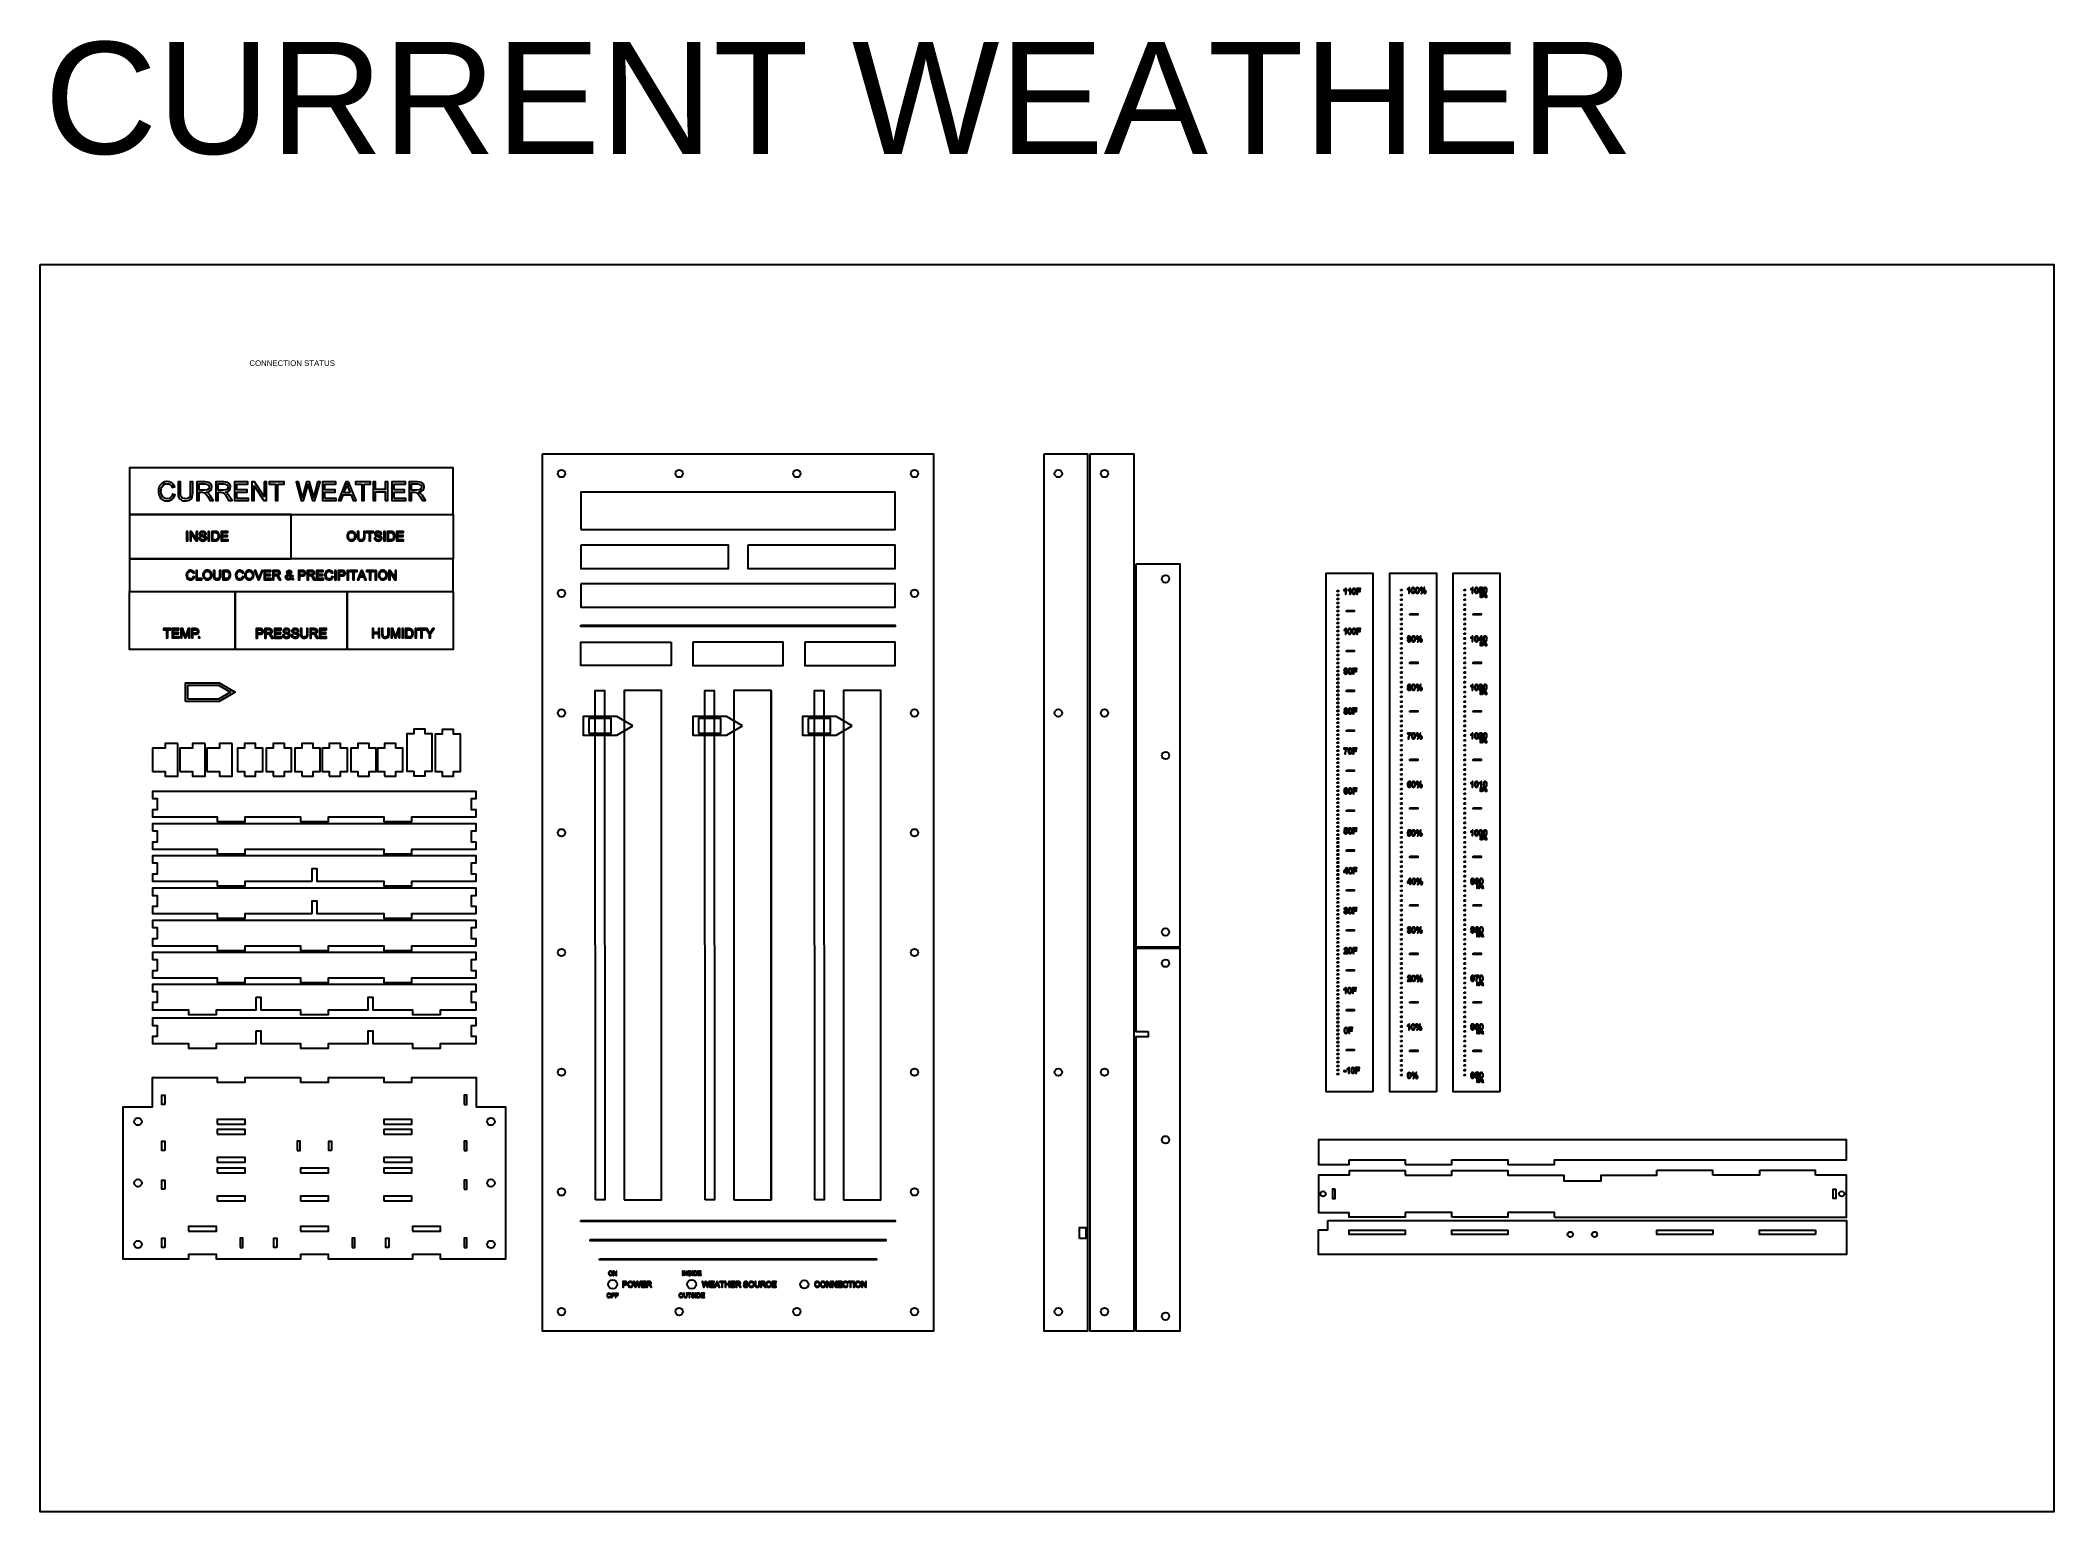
# Model space of a CAD drawing. Header units: inches. Extents: x 17799.5 to 17853.5, y 16359.4 to 16398.9.
import ezdxf

# ---------------------------------------------------------------- set-up
doc = ezdxf.new("R2010")
doc.units = ezdxf.units.IN
doc.header["$MEASUREMENT"] = 0
doc.layers.add('DEFAULT_LAYER', color=1, linetype='Continuous')
doc.styles.get("Standard").update_dxf_attribs({"font": 'arial.ttf'})

msp = doc.modelspace()

# ---------------------------------------------------------------- texts
at = {"color": 2, "linetype": 'ByBlock', "insert": (17805.108, 16390.284), "char_height": 0.15, "attachment_point": 1}
msp.add_mtext_dynamic_manual_height_columns('{\\fArial|b0|i0|c0|p34;CONNECTION STATUS}', width=2.59877, gutter_width=7.5, heights=[0.377], dxfattribs=at)
at = {"layer": 'DEFAULT_LAYER', "color": 3, "linetype": 'Continuous', "insert": (17799.611, 16398.819), "char_height": 3, "attachment_point": 1}
msp.add_mtext_dynamic_manual_height_columns('CURRENT WEATHER', width=259.63072, gutter_width=1, heights=[10.846], dxfattribs=at)

# ---------------------------------------------------------------- linework, layer by layer
at = {"color": 1, "linetype": 'ByBlock'}
for p, q in [((17819.095, 16381.432), (17819.098, 16367.781)), ((17803.191, 16379.268), (17803.191, 16379.268)), ((17803.918, 16379.268), (17803.918, 16379.268)), ((17804.645, 16379.268), (17804.645, 16379.268))]:
    msp.add_line(p, q, dxfattribs=at)
at = {"color": 3}
msp.add_lwpolyline([(17799.502, 16392.851), (17853.48, 16392.851), (17853.48, 16359.424), (17799.502, 16359.424)], close=True, dxfattribs=at)
at = {"color": 4, "linetype": 'ByBlock'}
for points in [[(17801.891, 16386.156), (17810.567, 16386.156), (17810.567, 16387.406), (17801.891, 16387.406)], [(17801.891, 16386.156), (17801.891, 16384.968), (17806.23, 16384.968), (17806.23, 16386.156)], [(17806.23, 16386.156), (17810.567, 16386.156), (17810.567, 16384.968), (17806.23, 16384.968)], [(17801.891, 16384.968), (17801.891, 16384.093), (17810.567, 16384.093), (17810.567, 16384.968)], [(17835.23, 16370.678), (17833.978, 16370.678), (17833.978, 16384.579), (17835.23, 16384.579)], [(17836.93, 16370.678), (17835.678, 16370.678), (17835.678, 16384.579), (17836.93, 16384.579)], [(17838.631, 16370.678), (17837.378, 16370.678), (17837.378, 16384.579), (17838.631, 16384.579)], [(17804.728, 16384.093), (17804.728, 16382.531), (17801.891, 16382.531), (17801.891, 16384.093)], [(17807.731, 16384.093), (17807.731, 16382.531), (17804.728, 16382.531), (17804.728, 16384.093)], [(17810.567, 16384.093), (17810.567, 16382.531), (17807.731, 16382.531), (17807.731, 16384.093)]]:
    msp.add_lwpolyline(points, close=True, dxfattribs=at)
at = {"color": 1, "linetype": 'ByBlock'}
for points in [[(17812.958, 16387.769), (17812.958, 16364.269), (17823.458, 16364.269), (17823.458, 16387.769)], [(17826.402, 16387.769), (17826.402, 16364.269), (17827.589, 16364.269), (17827.589, 16387.769)], [(17827.639, 16387.769), (17827.639, 16364.269), (17828.826, 16364.269), (17828.826, 16387.769)], [(17813.995, 16385.751), (17822.421, 16385.751), (17822.421, 16386.751), (17813.995, 16386.751)], [(17813.995, 16385.335), (17813.995, 16384.71), (17817.948, 16384.71), (17817.948, 16385.335)], [(17818.467, 16385.335), (17818.467, 16384.71), (17822.421, 16384.71), (17822.421, 16385.335)], [(17813.995, 16384.294), (17813.995, 16383.669), (17822.421, 16383.669), (17822.421, 16384.294)], [(17816.416, 16382.732), (17816.416, 16382.107), (17813.995, 16382.107), (17813.995, 16382.732)], [(17816.997, 16382.732), (17816.997, 16382.107), (17819.418, 16382.107), (17819.418, 16382.732)], [(17820, 16382.732), (17820, 16382.107), (17822.421, 16382.107), (17822.421, 16382.732)], [(17803.397, 16381.139), (17803.397, 16381.639), (17804.297, 16381.639), (17804.73, 16381.389), (17804.297, 16381.139)], [(17814.385, 16367.781), (17814.38, 16381.432), (17814.63, 16381.432), (17814.635, 16367.781)], [(17815.158, 16367.781), (17816.158, 16367.781), (17816.155, 16381.432), (17815.155, 16381.432)], [(17817.325, 16367.781), (17817.32, 16381.432), (17817.57, 16381.432), (17817.575, 16367.781)], [(17818.098, 16367.781), (17819.098, 16367.781), (17819.095, 16381.432), (17818.095, 16381.432)], [(17820.265, 16367.781), (17820.26, 16381.432), (17820.51, 16381.432), (17820.515, 16367.781)], [(17821.038, 16367.781), (17822.038, 16367.781), (17822.035, 16381.432), (17821.035, 16381.432)], [(17809.516, 16379.275), (17809.516, 16379.15), (17809.816, 16379.15), (17809.816, 16379.275), (17810.004, 16379.275), (17810.004, 16380.275), (17809.816, 16380.275), (17809.816, 16380.4), (17809.516, 16380.4), (17809.516, 16380.275), (17809.327, 16380.275), (17809.327, 16379.275)], [(17810.278, 16379.268), (17810.278, 16379.143), (17810.578, 16379.143), (17810.578, 16379.268), (17810.766, 16379.268), (17810.766, 16380.268), (17810.578, 16380.268), (17810.578, 16380.393), (17810.278, 16380.393), (17810.278, 16380.268), (17810.089, 16380.268), (17810.089, 16379.268)], [(17815.388, 16380.488), (17814.955, 16380.738), (17814.055, 16380.738), (17814.055, 16380.238), (17814.955, 16380.238)], [(17814.205, 16380.288), (17814.805, 16380.288), (17814.805, 16380.688), (17814.205, 16380.688)], [(17818.328, 16380.488), (17817.895, 16380.738), (17816.995, 16380.738), (17816.995, 16380.238), (17817.895, 16380.238)], [(17817.145, 16380.288), (17817.745, 16380.288), (17817.745, 16380.688), (17817.145, 16380.688)], [(17821.268, 16380.488), (17820.835, 16380.738), (17819.935, 16380.738), (17819.935, 16380.238), (17820.835, 16380.238)], [(17820.085, 16380.288), (17820.685, 16380.288), (17820.685, 16380.688), (17820.085, 16380.688)], [(17804.975, 16379.143), (17805.275, 16379.143), (17805.275, 16379.268), (17805.464, 16379.268), (17805.464, 16379.893), (17805.275, 16379.893), (17805.275, 16380.018), (17804.975, 16380.018), (17804.975, 16379.893), (17804.787, 16379.893), (17804.787, 16379.268), (17804.975, 16379.268)], [(17805.745, 16379.143), (17806.045, 16379.143), (17806.045, 16379.268), (17806.233, 16379.268), (17806.233, 16379.893), (17806.045, 16379.893), (17806.045, 16380.018), (17805.745, 16380.018), (17805.745, 16379.893), (17805.556, 16379.893), (17805.556, 16379.268), (17805.745, 16379.268)], [(17806.516, 16379.143), (17806.816, 16379.143), (17806.816, 16379.268), (17807.005, 16379.268), (17807.005, 16379.893), (17806.816, 16379.893), (17806.816, 16380.018), (17806.516, 16380.018), (17806.516, 16379.893), (17806.328, 16379.893), (17806.328, 16379.268), (17806.516, 16379.268)], [(17807.246, 16379.143), (17807.546, 16379.143), (17807.546, 16379.268), (17807.734, 16379.268), (17807.734, 16379.893), (17807.546, 16379.893), (17807.546, 16380.018), (17807.246, 16380.018), (17807.246, 16379.893), (17807.057, 16379.893), (17807.057, 16379.268), (17807.246, 16379.268)], [(17808.015, 16379.143), (17808.315, 16379.143), (17808.315, 16379.268), (17808.503, 16379.268), (17808.503, 16379.893), (17808.315, 16379.893), (17808.315, 16380.018), (17808.015, 16380.018), (17808.015, 16379.893), (17807.826, 16379.893), (17807.826, 16379.268), (17808.015, 16379.268)], [(17808.733, 16379.143), (17809.033, 16379.143), (17809.033, 16379.268), (17809.221, 16379.268), (17809.221, 16379.893), (17809.033, 16379.893), (17809.033, 16380.018), (17808.733, 16380.018), (17808.733, 16379.893), (17808.544, 16379.893), (17808.544, 16379.268), (17808.733, 16379.268)], [(17802.514, 16378.537), (17802.639, 16378.537), (17802.639, 16378.237), (17802.514, 16378.237), (17802.514, 16378.048), (17804.241, 16378.048), (17804.241, 16377.923), (17804.991, 16377.923), (17804.991, 16378.048), (17806.477, 16378.048), (17806.477, 16377.923), (17807.227, 16377.923), (17807.227, 16378.048), (17808.713, 16378.048), (17808.713, 16377.923), (17809.463, 16377.923), (17809.463, 16378.048), (17811.19, 16378.048), (17811.19, 16378.237), (17811.065, 16378.237), (17811.065, 16378.537), (17811.19, 16378.537), (17811.19, 16378.725), (17802.514, 16378.725)], [(17802.514, 16377.673), (17802.639, 16377.673), (17802.639, 16377.373), (17802.514, 16377.373), (17802.514, 16377.184), (17804.241, 16377.184), (17804.241, 16377.059), (17804.991, 16377.059), (17804.991, 16377.184), (17808.713, 16377.184), (17808.713, 16377.059), (17809.463, 16377.059), (17809.463, 16377.184), (17811.19, 16377.184), (17811.19, 16377.373), (17811.065, 16377.373), (17811.065, 16377.673), (17811.19, 16377.673), (17811.19, 16377.861), (17802.514, 16377.861)], [(17806.79, 16376.327), (17806.79, 16376.665), (17806.915, 16376.665), (17806.915, 16376.327), (17808.713, 16376.327), (17808.713, 16376.202), (17809.463, 16376.202), (17809.463, 16376.327), (17811.19, 16376.327), (17811.19, 16376.515), (17811.065, 16376.515), (17811.065, 16376.815), (17811.19, 16376.815), (17811.19, 16377.004), (17802.514, 16377.004), (17802.514, 16376.815), (17802.639, 16376.815), (17802.639, 16376.515), (17802.514, 16376.515), (17802.514, 16376.327), (17804.241, 16376.327), (17804.241, 16376.202), (17804.991, 16376.202), (17804.991, 16376.327)], [(17806.79, 16375.457), (17806.79, 16375.795), (17806.915, 16375.795), (17806.915, 16375.457), (17808.713, 16375.457), (17808.713, 16375.332), (17809.463, 16375.332), (17809.463, 16375.457), (17811.19, 16375.457), (17811.19, 16375.645), (17811.065, 16375.645), (17811.065, 16375.945), (17811.19, 16375.945), (17811.19, 16376.134), (17802.514, 16376.134), (17802.514, 16375.945), (17802.639, 16375.945), (17802.639, 16375.645), (17802.514, 16375.645), (17802.514, 16375.457), (17804.241, 16375.457), (17804.241, 16375.332), (17804.991, 16375.332), (17804.991, 16375.457)], [(17802.514, 16375.08), (17802.639, 16375.08), (17802.639, 16374.78), (17802.514, 16374.78), (17802.514, 16374.591), (17804.241, 16374.591), (17804.241, 16374.466), (17804.991, 16374.466), (17804.991, 16374.591), (17806.477, 16374.591), (17806.477, 16374.466), (17807.227, 16374.466), (17807.227, 16374.591), (17808.713, 16374.591), (17808.713, 16374.466), (17809.463, 16374.466), (17809.463, 16374.591), (17811.19, 16374.591), (17811.19, 16374.78), (17811.065, 16374.78), (17811.065, 16375.08), (17811.19, 16375.08), (17811.19, 16375.268), (17802.514, 16375.268)], [(17802.514, 16374.224), (17802.639, 16374.224), (17802.639, 16373.924), (17802.514, 16373.924), (17802.514, 16373.736), (17804.241, 16373.736), (17804.241, 16373.611), (17804.991, 16373.611), (17804.991, 16373.736), (17806.477, 16373.736), (17806.477, 16373.611), (17807.227, 16373.611), (17807.227, 16373.736), (17808.713, 16373.736), (17808.713, 16373.611), (17809.463, 16373.611), (17809.463, 16373.736), (17811.19, 16373.736), (17811.19, 16373.924), (17811.065, 16373.924), (17811.065, 16374.224), (17811.19, 16374.224), (17811.19, 16374.413), (17802.514, 16374.413)], [(17829.201, 16372.299), (17829.201, 16372.149), (17828.876, 16372.149), (17828.876, 16364.269), (17830.063, 16364.269), (17830.063, 16374.519), (17828.876, 16374.519), (17828.876, 16372.299)], [(17805.288, 16373.219), (17805.413, 16373.219), (17805.413, 16372.88), (17806.477, 16372.88), (17806.477, 16372.755), (17807.227, 16372.755), (17807.227, 16372.88), (17808.291, 16372.88), (17808.291, 16373.219), (17808.416, 16373.219), (17808.416, 16372.88), (17809.48, 16372.88), (17809.48, 16372.755), (17810.23, 16372.755), (17810.23, 16372.88), (17811.19, 16372.88), (17811.19, 16373.069), (17811.065, 16373.069), (17811.065, 16373.369), (17811.19, 16373.369), (17811.19, 16373.557), (17802.514, 16373.557), (17802.514, 16373.369), (17802.639, 16373.369), (17802.639, 16373.069), (17802.514, 16373.069), (17802.514, 16372.88), (17803.475, 16372.88), (17803.475, 16372.755), (17804.225, 16372.755), (17804.225, 16372.88), (17805.288, 16372.88)], [(17805.288, 16372.31), (17805.413, 16372.31), (17805.413, 16371.972), (17806.477, 16371.972), (17806.477, 16371.847), (17807.227, 16371.847), (17807.227, 16371.972), (17808.291, 16371.972), (17808.291, 16372.31), (17808.416, 16372.31), (17808.416, 16371.972), (17809.48, 16371.972), (17809.48, 16371.847), (17810.23, 16371.847), (17810.23, 16371.972), (17811.19, 16371.972), (17811.19, 16372.16), (17811.065, 16372.16), (17811.065, 16372.46), (17811.19, 16372.46), (17811.19, 16372.649), (17802.514, 16372.649), (17802.514, 16372.46), (17802.639, 16372.46), (17802.639, 16372.16), (17802.514, 16372.16), (17802.514, 16371.972), (17803.475, 16371.972), (17803.475, 16371.847), (17804.225, 16371.847), (17804.225, 16371.972), (17805.288, 16371.972)], [(17806.477, 16371.065), (17806.477, 16370.94), (17807.227, 16370.94), (17807.227, 16371.065), (17808.713, 16371.065), (17808.713, 16370.94), (17809.463, 16370.94), (17809.463, 16371.065), (17811.19, 16371.065), (17811.19, 16370.278), (17811.977, 16370.278), (17811.977, 16366.19), (17810.23, 16366.19), (17810.23, 16366.315), (17809.48, 16366.315), (17809.48, 16366.19), (17807.227, 16366.19), (17807.227, 16366.315), (17806.477, 16366.315), (17806.477, 16366.19), (17804.225, 16366.19), (17804.225, 16366.315), (17803.475, 16366.315), (17803.475, 16366.19), (17801.727, 16366.19), (17801.727, 16370.278), (17802.514, 16370.278), (17802.514, 16371.065), (17804.241, 16371.065), (17804.241, 16370.94), (17804.991, 16370.94), (17804.991, 16371.065)], [(17802.839, 16370.335), (17802.764, 16370.335), (17802.764, 16370.585), (17802.839, 16370.585)], [(17810.865, 16370.335), (17810.94, 16370.335), (17810.94, 16370.585), (17810.865, 16370.585)], [(17804.241, 16369.815), (17804.991, 16369.815), (17804.991, 16369.94), (17804.241, 16369.94)], [(17804.241, 16369.544), (17804.991, 16369.544), (17804.991, 16369.669), (17804.241, 16369.669)], [(17808.713, 16369.815), (17809.463, 16369.815), (17809.463, 16369.94), (17808.713, 16369.94)], [(17808.713, 16369.544), (17809.463, 16369.544), (17809.463, 16369.669), (17808.713, 16369.669)], [(17802.839, 16369.106), (17802.764, 16369.106), (17802.764, 16369.356), (17802.839, 16369.356)], [(17804.241, 16368.794), (17804.991, 16368.794), (17804.991, 16368.919), (17804.241, 16368.919)], [(17806.393, 16369.106), (17806.468, 16369.106), (17806.468, 16369.356), (17806.393, 16369.356)], [(17807.312, 16369.106), (17807.237, 16369.106), (17807.237, 16369.356), (17807.312, 16369.356)], [(17808.713, 16368.794), (17809.463, 16368.794), (17809.463, 16368.919), (17808.713, 16368.919)], [(17810.865, 16369.106), (17810.94, 16369.106), (17810.94, 16369.356), (17810.865, 16369.356)], [(17804.241, 16368.503), (17804.991, 16368.503), (17804.991, 16368.628), (17804.241, 16368.628)], [(17806.477, 16368.503), (17807.227, 16368.503), (17807.227, 16368.628), (17806.477, 16368.628)], [(17808.713, 16368.503), (17809.463, 16368.503), (17809.463, 16368.628), (17808.713, 16368.628)], [(17802.839, 16368.065), (17802.764, 16368.065), (17802.764, 16368.315), (17802.839, 16368.315)], [(17804.241, 16367.753), (17804.991, 16367.753), (17804.991, 16367.878), (17804.241, 16367.878)], [(17806.477, 16367.753), (17807.227, 16367.753), (17807.227, 16367.878), (17806.477, 16367.878)], [(17808.713, 16367.753), (17809.463, 16367.753), (17809.463, 16367.878), (17808.713, 16367.878)], [(17810.865, 16368.065), (17810.94, 16368.065), (17810.94, 16368.315), (17810.865, 16368.315)], [(17834.219, 16368.068), (17834.144, 16368.068), (17834.144, 16367.818), (17834.219, 16367.818)], [(17847.639, 16368.068), (17847.639, 16367.818), (17847.564, 16367.818), (17847.564, 16368.068)], [(17802.839, 16366.503), (17802.764, 16366.503), (17802.764, 16366.753), (17802.839, 16366.753)], [(17803.475, 16366.94), (17804.225, 16366.94), (17804.225, 16367.065), (17803.475, 16367.065)], [(17804.86, 16366.503), (17804.935, 16366.503), (17804.935, 16366.753), (17804.86, 16366.753)], [(17805.842, 16366.503), (17805.767, 16366.503), (17805.767, 16366.753), (17805.842, 16366.753)], [(17806.477, 16366.94), (17807.227, 16366.94), (17807.227, 16367.065), (17806.477, 16367.065)], [(17807.863, 16366.503), (17807.938, 16366.503), (17807.938, 16366.753), (17807.863, 16366.753)], [(17808.844, 16366.503), (17808.769, 16366.503), (17808.769, 16366.753), (17808.844, 16366.753)], [(17809.48, 16366.94), (17810.23, 16366.94), (17810.23, 16367.065), (17809.48, 16367.065)], [(17810.865, 16366.503), (17810.94, 16366.503), (17810.94, 16366.753), (17810.865, 16366.753)], [(17827.361, 16366.744), (17827.361, 16367.044), (17827.536, 16367.044), (17827.536, 16366.744)], [(17834.019, 16367.232), (17847.92, 16367.232), (17847.92, 16366.32), (17833.769, 16366.32), (17833.769, 16366.982), (17834.019, 16366.982)]]:
    msp.add_lwpolyline(points, close=True, dxfattribs=at)
at = {"color": 2, "linetype": 'ByBlock', "flags": 128}
for points in [[(17802.755, 16386.678), (17802.743, 16386.726), (17802.738, 16386.781), (17802.743, 16386.827), (17802.755, 16386.876), (17802.774, 16386.915), (17802.809, 16386.95), (17802.852, 16386.971), (17802.905, 16386.979), (17802.945, 16386.975), (17802.988, 16386.955), (17803.017, 16386.924), (17803.039, 16386.874), (17803.105, 16386.891), (17803.093, 16386.919), (17803.068, 16386.963), (17803.033, 16386.998), (17803.006, 16387.012), (17802.961, 16387.031), (17802.907, 16387.035), (17802.883, 16387.035), (17802.833, 16387.025), (17802.786, 16387.006), (17802.767, 16386.994), (17802.73, 16386.961), (17802.701, 16386.917), (17802.687, 16386.884), (17802.675, 16386.835), (17802.67, 16386.781), (17802.673, 16386.744), (17802.681, 16386.695), (17802.697, 16386.645), (17802.708, 16386.624), (17802.736, 16386.583), (17802.776, 16386.55), (17802.802, 16386.536), (17802.85, 16386.521), (17802.905, 16386.517), (17802.949, 16386.521), (17802.996, 16386.536), (17803.037, 16386.56), (17803.068, 16386.591), (17803.095, 16386.633), (17803.114, 16386.684), (17803.048, 16386.701), (17803.044, 16386.693), (17803.025, 16386.643), (17802.994, 16386.606), (17802.953, 16386.583), (17802.901, 16386.575), (17802.862, 16386.579), (17802.815, 16386.598), (17802.784, 16386.624), (17802.757, 16386.67)], [(17803.522, 16386.738), (17803.52, 16386.697), (17803.511, 16386.645), (17803.491, 16386.61), (17803.485, 16386.604), (17803.445, 16386.583), (17803.388, 16386.577), (17803.363, 16386.579), (17803.316, 16386.594), (17803.303, 16386.602), (17803.274, 16386.641), (17803.264, 16386.678), (17803.262, 16386.738), (17803.262, 16387.027), (17803.196, 16387.027), (17803.196, 16386.738), (17803.196, 16386.709), (17803.202, 16386.655), (17803.215, 16386.612), (17803.239, 16386.573), (17803.279, 16386.542), (17803.291, 16386.536), (17803.336, 16386.521), (17803.394, 16386.517), (17803.414, 16386.519), (17803.468, 16386.528), (17803.509, 16386.546), (17803.546, 16386.575), (17803.571, 16386.618), (17803.575, 16386.633), (17803.586, 16386.678), (17803.588, 16386.738), (17803.588, 16387.027), (17803.522, 16387.027)], [(17804.097, 16386.919), (17804.078, 16386.965), (17804.064, 16386.985), (17804.023, 16387.014), (17803.979, 16387.023), (17803.921, 16387.027), (17803.699, 16387.027), (17803.699, 16386.525), (17803.765, 16386.525), (17803.765, 16386.748), (17803.843, 16386.748), (17803.88, 16386.746), (17803.909, 16386.734), (17803.942, 16386.699), (17803.959, 16386.678), (17803.992, 16386.631), (17804.058, 16386.525), (17804.14, 16386.525), (17804.053, 16386.662), (17804.033, 16386.693), (17803.998, 16386.73), (17803.959, 16386.754), (17803.977, 16386.756), (17804.029, 16386.773), (17804.066, 16386.8), (17804.091, 16386.839), (17804.099, 16386.891)], [(17804.031, 16386.891), (17804.018, 16386.845), (17803.979, 16386.816), (17803.963, 16386.81), (17803.907, 16386.806), (17803.765, 16386.806), (17803.765, 16386.971), (17803.924, 16386.971), (17803.965, 16386.967), (17804.006, 16386.948), (17804.016, 16386.938)], [(17804.602, 16386.919), (17804.583, 16386.965), (17804.569, 16386.985), (17804.527, 16387.014), (17804.484, 16387.023), (17804.426, 16387.027), (17804.204, 16387.027), (17804.204, 16386.525), (17804.27, 16386.525), (17804.27, 16386.748), (17804.346, 16386.748), (17804.383, 16386.746), (17804.414, 16386.734), (17804.447, 16386.699), (17804.464, 16386.678), (17804.495, 16386.631), (17804.56, 16386.525), (17804.645, 16386.525), (17804.558, 16386.662), (17804.536, 16386.693), (17804.503, 16386.73), (17804.464, 16386.754), (17804.482, 16386.756), (17804.532, 16386.773), (17804.569, 16386.8), (17804.593, 16386.839), (17804.604, 16386.891)], [(17804.536, 16386.891), (17804.521, 16386.845), (17804.484, 16386.816), (17804.468, 16386.81), (17804.412, 16386.806), (17804.27, 16386.806), (17804.27, 16386.971), (17804.428, 16386.971), (17804.47, 16386.967), (17804.509, 16386.948), (17804.521, 16386.938)], [(17804.775, 16386.585), (17804.775, 16386.756), (17805.051, 16386.756), (17805.051, 16386.814), (17804.775, 16386.814), (17804.775, 16386.967), (17805.07, 16386.967), (17805.07, 16387.027), (17804.709, 16387.027), (17804.709, 16386.525), (17805.082, 16386.525), (17805.082, 16386.585)], [(17805.502, 16387.027), (17805.502, 16386.635), (17805.241, 16387.027), (17805.173, 16387.027), (17805.173, 16386.525), (17805.236, 16386.525), (17805.236, 16386.919), (17805.498, 16386.525), (17805.566, 16386.525), (17805.566, 16387.027)], [(17805.871, 16386.967), (17806.036, 16386.967), (17806.036, 16387.027), (17805.64, 16387.027), (17805.64, 16386.967), (17805.805, 16386.967), (17805.805, 16386.525), (17805.871, 16386.525)], [(17806.935, 16387.026), (17806.856, 16386.706), (17806.854, 16386.695), (17806.842, 16386.644), (17806.832, 16386.596), (17806.828, 16386.619), (17806.819, 16386.668), (17806.807, 16386.72), (17806.792, 16386.774), (17806.722, 16387.026), (17806.641, 16387.026), (17806.546, 16386.689), (17806.54, 16386.664), (17806.523, 16386.596), (17806.515, 16386.648), (17806.503, 16386.697), (17806.426, 16387.026), (17806.36, 16387.026), (17806.492, 16386.525), (17806.559, 16386.525), (17806.666, 16386.906), (17806.666, 16386.915), (17806.681, 16386.966), (17806.681, 16386.962), (17806.695, 16386.906), (17806.801, 16386.525), (17806.865, 16386.525), (17807.001, 16387.026)], [(17807.132, 16386.586), (17807.132, 16386.755), (17807.407, 16386.755), (17807.407, 16386.813), (17807.132, 16386.813), (17807.132, 16386.966), (17807.425, 16386.966), (17807.425, 16387.026), (17807.065, 16387.026), (17807.065, 16386.525), (17807.438, 16386.525), (17807.438, 16386.586)], [(17807.762, 16387.026), (17807.69, 16387.026), (17807.5, 16386.525), (17807.57, 16386.525), (17807.624, 16386.677), (17807.833, 16386.677), (17807.891, 16386.525), (17807.967, 16386.525)], [(17807.812, 16386.73), (17807.642, 16386.73), (17807.698, 16386.877), (17807.713, 16386.923), (17807.725, 16386.975), (17807.727, 16386.968), (17807.742, 16386.925), (17807.76, 16386.869)], [(17808.188, 16386.966), (17808.354, 16386.966), (17808.354, 16387.026), (17807.957, 16387.026), (17807.957, 16386.966), (17808.122, 16386.966), (17808.122, 16386.525), (17808.188, 16386.525)], [(17808.749, 16386.525), (17808.815, 16386.525), (17808.815, 16387.026), (17808.749, 16387.026), (17808.749, 16386.822), (17808.49, 16386.822), (17808.49, 16387.026), (17808.424, 16387.026), (17808.424, 16386.525), (17808.49, 16386.525), (17808.49, 16386.761), (17808.749, 16386.761)], [(17808.993, 16386.586), (17808.993, 16386.755), (17809.27, 16386.755), (17809.27, 16386.813), (17808.993, 16386.813), (17808.993, 16386.966), (17809.289, 16386.966), (17809.289, 16387.026), (17808.927, 16387.026), (17808.927, 16386.525), (17809.299, 16386.525), (17809.299, 16386.586)], [(17809.789, 16386.919), (17809.771, 16386.964), (17809.756, 16386.985), (17809.715, 16387.014), (17809.674, 16387.022), (17809.614, 16387.026), (17809.392, 16387.026), (17809.392, 16386.525), (17809.458, 16386.525), (17809.458, 16386.749), (17809.535, 16386.749), (17809.572, 16386.745), (17809.603, 16386.733), (17809.636, 16386.699), (17809.651, 16386.679), (17809.684, 16386.629), (17809.75, 16386.525), (17809.833, 16386.525), (17809.746, 16386.662), (17809.725, 16386.691), (17809.69, 16386.728), (17809.651, 16386.753), (17809.669, 16386.757), (17809.721, 16386.774), (17809.758, 16386.801), (17809.783, 16386.84), (17809.792, 16386.89)], [(17809.723, 16386.89), (17809.711, 16386.844), (17809.672, 16386.815), (17809.655, 16386.811), (17809.601, 16386.805), (17809.458, 16386.805), (17809.458, 16386.971), (17809.616, 16386.971), (17809.657, 16386.966), (17809.698, 16386.948), (17809.709, 16386.937)], [(17803.458, 16385.697), (17803.425, 16385.697), (17803.425, 16385.447), (17803.458, 16385.447)], [(17803.681, 16385.697), (17803.681, 16385.5), (17803.55, 16385.697), (17803.516, 16385.697), (17803.516, 16385.447), (17803.548, 16385.447), (17803.548, 16385.643), (17803.679, 16385.447), (17803.713, 16385.447), (17803.713, 16385.697)], [(17803.955, 16385.53), (17803.946, 16385.553), (17803.936, 16385.564), (17803.913, 16385.578), (17803.91, 16385.579), (17803.889, 16385.586), (17803.858, 16385.594), (17803.856, 16385.595), (17803.825, 16385.603), (17803.808, 16385.612), (17803.799, 16385.634), (17803.799, 16385.64), (17803.812, 16385.661), (17803.828, 16385.669), (17803.856, 16385.672), (17803.879, 16385.669), (17803.9, 16385.66), (17803.909, 16385.649), (17803.917, 16385.624), (17803.949, 16385.626), (17803.946, 16385.643), (17803.936, 16385.665), (17803.925, 16385.678), (17803.904, 16385.692), (17803.882, 16385.698), (17803.855, 16385.701), (17803.833, 16385.699), (17803.809, 16385.693), (17803.795, 16385.685), (17803.777, 16385.667), (17803.772, 16385.656), (17803.767, 16385.632), (17803.767, 16385.625), (17803.775, 16385.601), (17803.781, 16385.594), (17803.802, 16385.577), (17803.821, 16385.57), (17803.85, 16385.562), (17803.876, 16385.555), (17803.895, 16385.55), (17803.896, 16385.549), (17803.918, 16385.535), (17803.924, 16385.515), (17803.917, 16385.493), (17803.916, 16385.492), (17803.896, 16385.478), (17803.889, 16385.475), (17803.862, 16385.472), (17803.848, 16385.473), (17803.824, 16385.479), (17803.817, 16385.482), (17803.799, 16385.499), (17803.795, 16385.504), (17803.788, 16385.53), (17803.757, 16385.527), (17803.761, 16385.505), (17803.771, 16385.482), (17803.785, 16385.465), (17803.807, 16385.452), (17803.812, 16385.45), (17803.836, 16385.444), (17803.864, 16385.442), (17803.888, 16385.445), (17803.912, 16385.452), (17803.928, 16385.462), (17803.945, 16385.48), (17803.951, 16385.493), (17803.956, 16385.517)], [(17804.04, 16385.697), (17804.007, 16385.697), (17804.007, 16385.447), (17804.04, 16385.447)], [(17804.304, 16385.583), (17804.302, 16385.609), (17804.295, 16385.632), (17804.295, 16385.634), (17804.283, 16385.656), (17804.266, 16385.675), (17804.253, 16385.684), (17804.229, 16385.693), (17804.213, 16385.695), (17804.184, 16385.697), (17804.098, 16385.697), (17804.098, 16385.447), (17804.189, 16385.447), (17804.204, 16385.447), (17804.229, 16385.451), (17804.236, 16385.452), (17804.259, 16385.463), (17804.263, 16385.467), (17804.281, 16385.486), (17804.288, 16385.497), (17804.298, 16385.522), (17804.303, 16385.546), (17804.305, 16385.573)], [(17804.27, 16385.549), (17804.264, 16385.525), (17804.26, 16385.514), (17804.246, 16385.493), (17804.224, 16385.48), (17804.213, 16385.478), (17804.185, 16385.476), (17804.131, 16385.476), (17804.131, 16385.667), (17804.184, 16385.667), (17804.205, 16385.666), (17804.227, 16385.662), (17804.24, 16385.654), (17804.258, 16385.634), (17804.262, 16385.626), (17804.269, 16385.603), (17804.271, 16385.574)], [(17804.384, 16385.476), (17804.384, 16385.561), (17804.522, 16385.561), (17804.522, 16385.59), (17804.384, 16385.59), (17804.384, 16385.667), (17804.532, 16385.667), (17804.532, 16385.697), (17804.351, 16385.697), (17804.351, 16385.447), (17804.537, 16385.447), (17804.537, 16385.476)], [(17807.964, 16385.59), (17807.958, 16385.615), (17807.95, 16385.638), (17807.944, 16385.65), (17807.928, 16385.67), (17807.908, 16385.684), (17807.896, 16385.691), (17807.871, 16385.699), (17807.845, 16385.701), (17807.824, 16385.7), (17807.8, 16385.693), (17807.778, 16385.682), (17807.759, 16385.667), (17807.756, 16385.663), (17807.743, 16385.645), (17807.733, 16385.623), (17807.728, 16385.597), (17807.725, 16385.569), (17807.727, 16385.555), (17807.731, 16385.53), (17807.74, 16385.506), (17807.747, 16385.494), (17807.762, 16385.475), (17807.782, 16385.46), (17807.795, 16385.452), (17807.819, 16385.445), (17807.845, 16385.442), (17807.858, 16385.443), (17807.882, 16385.448), (17807.906, 16385.458), (17807.917, 16385.465), (17807.935, 16385.482), (17807.949, 16385.503), (17807.956, 16385.52), (17807.963, 16385.545), (17807.965, 16385.571)], [(17807.93, 16385.567), (17807.927, 16385.54), (17807.92, 16385.515), (17807.906, 16385.496), (17807.892, 16385.485), (17807.87, 16385.474), (17807.845, 16385.47), (17807.826, 16385.472), (17807.803, 16385.481), (17807.784, 16385.496), (17807.783, 16385.498), (17807.771, 16385.516), (17807.762, 16385.541), (17807.76, 16385.568), (17807.76, 16385.582), (17807.764, 16385.61), (17807.773, 16385.632), (17807.785, 16385.649), (17807.798, 16385.659), (17807.82, 16385.67), (17807.845, 16385.673), (17807.867, 16385.67), (17807.89, 16385.66), (17807.906, 16385.647), (17807.921, 16385.625), (17807.922, 16385.623), (17807.928, 16385.598), (17807.93, 16385.571)], [(17808.172, 16385.552), (17808.17, 16385.531), (17808.165, 16385.506), (17808.156, 16385.489), (17808.153, 16385.486), (17808.133, 16385.475), (17808.103, 16385.472), (17808.091, 16385.473), (17808.068, 16385.481), (17808.061, 16385.485), (17808.047, 16385.505), (17808.042, 16385.523), (17808.04, 16385.552), (17808.04, 16385.697), (17808.008, 16385.697), (17808.008, 16385.552), (17808.008, 16385.537), (17808.011, 16385.511), (17808.017, 16385.489), (17808.029, 16385.47), (17808.049, 16385.454), (17808.055, 16385.451), (17808.078, 16385.445), (17808.106, 16385.442), (17808.118, 16385.443), (17808.144, 16385.447), (17808.165, 16385.457), (17808.183, 16385.471), (17808.196, 16385.492), (17808.198, 16385.5), (17808.203, 16385.523), (17808.204, 16385.552), (17808.204, 16385.697), (17808.172, 16385.697)], [(17808.356, 16385.668), (17808.438, 16385.668), (17808.438, 16385.697), (17808.241, 16385.697), (17808.241, 16385.668), (17808.323, 16385.668), (17808.323, 16385.446), (17808.356, 16385.446)], [(17808.66, 16385.53), (17808.65, 16385.553), (17808.641, 16385.564), (17808.618, 16385.578), (17808.614, 16385.579), (17808.593, 16385.587), (17808.562, 16385.594), (17808.56, 16385.595), (17808.528, 16385.604), (17808.513, 16385.612), (17808.503, 16385.634), (17808.503, 16385.64), (17808.517, 16385.661), (17808.532, 16385.669), (17808.56, 16385.672), (17808.583, 16385.67), (17808.604, 16385.66), (17808.613, 16385.649), (17808.621, 16385.624), (17808.652, 16385.627), (17808.65, 16385.643), (17808.641, 16385.666), (17808.63, 16385.678), (17808.608, 16385.692), (17808.586, 16385.699), (17808.559, 16385.701), (17808.537, 16385.699), (17808.513, 16385.693), (17808.499, 16385.686), (17808.481, 16385.668), (17808.476, 16385.657), (17808.471, 16385.632), (17808.472, 16385.625), (17808.48, 16385.602), (17808.485, 16385.593), (17808.506, 16385.577), (17808.525, 16385.57), (17808.555, 16385.563), (17808.58, 16385.555), (17808.599, 16385.55), (17808.601, 16385.549), (17808.622, 16385.535), (17808.628, 16385.514), (17808.622, 16385.493), (17808.621, 16385.492), (17808.6, 16385.478), (17808.592, 16385.475), (17808.566, 16385.472), (17808.553, 16385.473), (17808.528, 16385.48), (17808.521, 16385.483), (17808.503, 16385.499), (17808.5, 16385.505), (17808.493, 16385.53), (17808.461, 16385.527), (17808.464, 16385.505), (17808.475, 16385.482), (17808.49, 16385.466), (17808.512, 16385.452), (17808.517, 16385.45), (17808.54, 16385.444), (17808.568, 16385.442), (17808.592, 16385.445), (17808.617, 16385.452), (17808.632, 16385.462), (17808.649, 16385.48), (17808.655, 16385.492), (17808.661, 16385.517)], [(17808.745, 16385.697), (17808.711, 16385.697), (17808.711, 16385.446), (17808.745, 16385.446)], [(17809.009, 16385.583), (17809.006, 16385.609), (17809, 16385.633), (17808.999, 16385.634), (17808.987, 16385.657), (17808.969, 16385.675), (17808.958, 16385.684), (17808.934, 16385.693), (17808.918, 16385.696), (17808.888, 16385.697), (17808.802, 16385.697), (17808.802, 16385.446), (17808.893, 16385.446), (17808.908, 16385.447), (17808.932, 16385.451), (17808.94, 16385.452), (17808.963, 16385.464), (17808.967, 16385.467), (17808.985, 16385.486), (17808.992, 16385.498), (17809.003, 16385.523), (17809.007, 16385.546), (17809.009, 16385.573)], [(17808.973, 16385.549), (17808.968, 16385.526), (17808.964, 16385.514), (17808.95, 16385.493), (17808.927, 16385.481), (17808.917, 16385.478), (17808.888, 16385.477), (17808.836, 16385.477), (17808.836, 16385.668), (17808.888, 16385.668), (17808.909, 16385.667), (17808.93, 16385.662), (17808.945, 16385.654), (17808.962, 16385.634), (17808.966, 16385.626), (17808.972, 16385.603), (17808.974, 16385.573)], [(17809.088, 16385.477), (17809.088, 16385.562), (17809.226, 16385.562), (17809.226, 16385.591), (17809.088, 16385.591), (17809.088, 16385.668), (17809.236, 16385.668), (17809.236, 16385.697), (17809.055, 16385.697), (17809.055, 16385.446), (17809.242, 16385.446), (17809.242, 16385.477)], [(17803.458, 16384.48), (17803.453, 16384.504), (17803.449, 16384.532), (17803.451, 16384.554), (17803.458, 16384.579), (17803.467, 16384.599), (17803.485, 16384.617), (17803.506, 16384.628), (17803.533, 16384.631), (17803.553, 16384.628), (17803.575, 16384.619), (17803.589, 16384.602), (17803.6, 16384.579), (17803.632, 16384.586), (17803.627, 16384.601), (17803.614, 16384.622), (17803.596, 16384.64), (17803.584, 16384.647), (17803.56, 16384.656), (17803.533, 16384.658), (17803.521, 16384.658), (17803.496, 16384.655), (17803.472, 16384.644), (17803.463, 16384.638), (17803.445, 16384.62), (17803.431, 16384.599), (17803.424, 16384.583), (17803.419, 16384.559), (17803.415, 16384.531), (17803.417, 16384.515), (17803.42, 16384.488), (17803.429, 16384.464), (17803.435, 16384.453), (17803.449, 16384.432), (17803.467, 16384.416), (17803.481, 16384.409), (17803.505, 16384.403), (17803.533, 16384.4), (17803.555, 16384.402), (17803.578, 16384.409), (17803.6, 16384.421), (17803.614, 16384.437), (17803.628, 16384.457), (17803.637, 16384.484), (17803.603, 16384.493), (17803.603, 16384.488), (17803.593, 16384.463), (17803.578, 16384.445), (17803.557, 16384.432), (17803.53, 16384.428), (17803.512, 16384.43), (17803.489, 16384.441), (17803.472, 16384.453), (17803.46, 16384.475)], [(17803.709, 16384.434), (17803.709, 16384.655), (17803.677, 16384.655), (17803.677, 16384.405), (17803.833, 16384.405), (17803.833, 16384.434)], [(17804.1, 16384.549), (17804.094, 16384.574), (17804.086, 16384.597), (17804.08, 16384.608), (17804.064, 16384.628), (17804.044, 16384.642), (17804.032, 16384.649), (17804.007, 16384.656), (17803.982, 16384.66), (17803.96, 16384.658), (17803.935, 16384.651), (17803.913, 16384.64), (17803.895, 16384.624), (17803.892, 16384.62), (17803.879, 16384.602), (17803.869, 16384.579), (17803.863, 16384.554), (17803.861, 16384.527), (17803.861, 16384.513), (17803.867, 16384.488), (17803.876, 16384.464), (17803.881, 16384.453), (17803.897, 16384.434), (17803.919, 16384.418), (17803.931, 16384.41), (17803.955, 16384.403), (17803.982, 16384.4), (17803.994, 16384.402), (17804.017, 16384.405), (17804.043, 16384.416), (17804.053, 16384.423), (17804.071, 16384.439), (17804.086, 16384.461), (17804.093, 16384.479), (17804.098, 16384.502), (17804.1, 16384.529)], [(17804.066, 16384.525), (17804.064, 16384.497), (17804.055, 16384.473), (17804.043, 16384.455), (17804.028, 16384.443), (17804.007, 16384.432), (17803.982, 16384.428), (17803.962, 16384.43), (17803.94, 16384.439), (17803.921, 16384.455), (17803.919, 16384.455), (17803.906, 16384.475), (17803.899, 16384.498), (17803.895, 16384.525), (17803.895, 16384.54), (17803.901, 16384.567), (17803.908, 16384.59), (17803.921, 16384.606), (17803.933, 16384.617), (17803.956, 16384.628), (17803.982, 16384.631), (17804.003, 16384.628), (17804.026, 16384.619), (17804.043, 16384.604), (17804.057, 16384.583), (17804.057, 16384.581), (17804.064, 16384.556), (17804.066, 16384.529)], [(17804.308, 16384.511), (17804.306, 16384.489), (17804.301, 16384.464), (17804.292, 16384.446), (17804.288, 16384.443), (17804.268, 16384.434), (17804.24, 16384.43), (17804.227, 16384.43), (17804.204, 16384.439), (17804.199, 16384.443), (17804.182, 16384.463), (17804.179, 16384.48), (17804.177, 16384.511), (17804.177, 16384.655), (17804.143, 16384.655), (17804.143, 16384.511), (17804.145, 16384.495), (17804.147, 16384.468), (17804.154, 16384.448), (17804.164, 16384.428), (17804.186, 16384.412), (17804.191, 16384.409), (17804.215, 16384.402), (17804.243, 16384.4), (17804.254, 16384.4), (17804.279, 16384.405), (17804.301, 16384.414), (17804.319, 16384.428), (17804.331, 16384.45), (17804.335, 16384.457), (17804.338, 16384.48), (17804.34, 16384.511), (17804.34, 16384.655), (17804.308, 16384.655)], [(17804.602, 16384.542), (17804.598, 16384.567), (17804.593, 16384.59), (17804.591, 16384.592), (17804.58, 16384.615), (17804.563, 16384.633), (17804.55, 16384.642), (17804.527, 16384.651), (17804.51, 16384.653), (17804.482, 16384.655), (17804.396, 16384.655), (17804.396, 16384.405), (17804.485, 16384.405), (17804.501, 16384.405), (17804.525, 16384.409), (17804.532, 16384.41), (17804.555, 16384.421), (17804.561, 16384.425), (17804.579, 16384.445), (17804.586, 16384.455), (17804.595, 16384.48), (17804.6, 16384.504), (17804.602, 16384.531)], [(17804.566, 16384.507), (17804.561, 16384.484), (17804.557, 16384.472), (17804.543, 16384.452), (17804.521, 16384.439), (17804.51, 16384.436), (17804.482, 16384.434), (17804.428, 16384.434), (17804.428, 16384.626), (17804.48, 16384.626), (17804.501, 16384.624), (17804.523, 16384.62), (17804.537, 16384.611), (17804.555, 16384.592), (17804.559, 16384.585), (17804.566, 16384.561), (17804.568, 16384.531)], [(17804.946, 16384.601), (17804.934, 16384.622), (17804.916, 16384.64), (17804.903, 16384.647), (17804.88, 16384.656), (17804.853, 16384.658), (17804.84, 16384.658), (17804.815, 16384.655), (17804.792, 16384.644), (17804.783, 16384.638), (17804.765, 16384.62), (17804.751, 16384.599), (17804.744, 16384.583), (17804.736, 16384.559), (17804.735, 16384.531), (17804.736, 16384.515), (17804.74, 16384.488), (17804.749, 16384.464), (17804.752, 16384.453), (17804.769, 16384.432), (17804.787, 16384.416), (17804.801, 16384.409), (17804.824, 16384.403), (17804.853, 16384.4), (17804.873, 16384.402), (17804.898, 16384.409), (17804.919, 16384.421), (17804.934, 16384.437), (17804.946, 16384.457), (17804.955, 16384.484), (17804.923, 16384.493), (17804.921, 16384.488), (17804.912, 16384.463), (17804.896, 16384.445), (17804.874, 16384.432), (17804.849, 16384.428), (17804.831, 16384.43), (17804.806, 16384.441), (17804.792, 16384.453), (17804.778, 16384.475), (17804.778, 16384.48), (17804.771, 16384.504), (17804.769, 16384.532), (17804.771, 16384.554), (17804.778, 16384.579), (17804.787, 16384.599), (17804.805, 16384.617), (17804.826, 16384.628), (17804.853, 16384.631), (17804.873, 16384.628), (17804.894, 16384.619), (17804.907, 16384.602), (17804.919, 16384.579), (17804.951, 16384.586)], [(17805.224, 16384.549), (17805.221, 16384.574), (17805.212, 16384.597), (17805.204, 16384.608), (17805.188, 16384.628), (17805.168, 16384.642), (17805.156, 16384.649), (17805.133, 16384.656), (17805.106, 16384.66), (17805.084, 16384.658), (17805.061, 16384.651), (17805.039, 16384.64), (17805.02, 16384.624), (17805.018, 16384.62), (17805.004, 16384.602), (17804.995, 16384.579), (17804.989, 16384.554), (17804.987, 16384.527), (17804.987, 16384.513), (17804.991, 16384.488), (17805, 16384.464), (17805.007, 16384.453), (17805.023, 16384.434), (17805.043, 16384.418), (17805.056, 16384.41), (17805.081, 16384.403), (17805.106, 16384.4), (17805.118, 16384.402), (17805.143, 16384.405), (17805.167, 16384.416), (17805.177, 16384.423), (17805.195, 16384.439), (17805.21, 16384.461), (17805.217, 16384.479), (17805.224, 16384.502), (17805.226, 16384.529)], [(17805.192, 16384.525), (17805.188, 16384.497), (17805.181, 16384.473), (17805.167, 16384.455), (17805.154, 16384.443), (17805.131, 16384.432), (17805.106, 16384.428), (17805.088, 16384.43), (17805.065, 16384.439), (17805.045, 16384.455), (17805.03, 16384.475), (17805.023, 16384.498), (17805.021, 16384.525), (17805.021, 16384.54), (17805.025, 16384.567), (17805.034, 16384.59), (17805.047, 16384.606), (17805.059, 16384.617), (17805.081, 16384.628), (17805.106, 16384.631), (17805.127, 16384.628), (17805.151, 16384.619), (17805.167, 16384.604), (17805.181, 16384.583), (17805.183, 16384.581), (17805.19, 16384.556), (17805.192, 16384.529)], [(17805.369, 16384.473), (17805.364, 16384.457), (17805.357, 16384.432), (17805.351, 16384.448), (17805.344, 16384.473), (17805.278, 16384.655), (17805.242, 16384.655), (17805.339, 16384.405), (17805.373, 16384.405), (17805.472, 16384.655), (17805.437, 16384.655)], [(17805.534, 16384.434), (17805.534, 16384.52), (17805.672, 16384.52), (17805.672, 16384.549), (17805.534, 16384.549), (17805.534, 16384.626), (17805.683, 16384.626), (17805.683, 16384.655), (17805.502, 16384.655), (17805.502, 16384.405), (17805.688, 16384.405), (17805.688, 16384.434)], [(17805.932, 16384.601), (17805.923, 16384.624), (17805.916, 16384.635), (17805.896, 16384.647), (17805.875, 16384.653), (17805.844, 16384.655), (17805.735, 16384.655), (17805.735, 16384.405), (17805.767, 16384.405), (17805.767, 16384.516), (17805.805, 16384.516), (17805.825, 16384.515), (17805.839, 16384.507), (17805.857, 16384.491), (17805.864, 16384.48), (17805.88, 16384.457), (17805.913, 16384.405), (17805.954, 16384.405), (17805.911, 16384.473), (17805.9, 16384.488), (17805.884, 16384.506), (17805.864, 16384.518), (17805.873, 16384.52), (17805.898, 16384.529), (17805.916, 16384.542), (17805.93, 16384.561), (17805.934, 16384.586)], [(17805.9, 16384.586), (17805.893, 16384.565), (17805.873, 16384.549), (17805.866, 16384.547), (17805.839, 16384.545), (17805.767, 16384.545), (17805.767, 16384.628), (17805.846, 16384.628), (17805.868, 16384.626), (17805.887, 16384.615), (17805.893, 16384.61)], [(17806.231, 16384.488), (17806.24, 16384.511), (17806.242, 16384.522), (17806.274, 16384.516), (17806.265, 16384.489), (17806.254, 16384.466), (17806.252, 16384.461), (17806.268, 16384.441), (17806.288, 16384.425), (17806.29, 16384.423), (17806.27, 16384.398), (17806.252, 16384.414), (17806.233, 16384.434), (17806.213, 16384.416), (17806.198, 16384.409), (17806.175, 16384.402), (17806.161, 16384.4), (17806.134, 16384.403), (17806.112, 16384.414), (17806.1, 16384.427), (17806.086, 16384.448), (17806.08, 16384.473), (17806.086, 16384.498), (17806.096, 16384.516), (17806.112, 16384.532), (17806.136, 16384.547), (17806.141, 16384.549), (17806.123, 16384.57), (17806.118, 16384.579), (17806.112, 16384.602), (17806.118, 16384.628), (17806.13, 16384.642), (17806.15, 16384.655), (17806.175, 16384.66), (17806.2, 16384.655), (17806.216, 16384.644), (17806.229, 16384.622), (17806.233, 16384.606), (17806.229, 16384.585), (17806.215, 16384.567), (17806.193, 16384.549), (17806.186, 16384.545)], [(17806.195, 16384.585), (17806.191, 16384.581), (17806.17, 16384.565), (17806.155, 16384.581), (17806.147, 16384.593), (17806.145, 16384.606), (17806.152, 16384.626), (17806.173, 16384.633), (17806.193, 16384.626), (17806.2, 16384.604)], [(17806.605, 16384.617), (17806.604, 16384.622), (17806.586, 16384.64), (17806.58, 16384.644), (17806.555, 16384.653), (17806.545, 16384.655), (17806.518, 16384.655), (17806.423, 16384.655), (17806.423, 16384.405), (17806.457, 16384.405), (17806.457, 16384.506), (17806.519, 16384.506), (17806.523, 16384.506), (17806.554, 16384.509), (17806.577, 16384.516), (17806.593, 16384.529), (17806.598, 16384.534), (17806.609, 16384.558), (17806.613, 16384.583), (17806.613, 16384.592)], [(17806.579, 16384.568), (17806.566, 16384.549), (17806.55, 16384.54), (17806.521, 16384.536), (17806.457, 16384.536), (17806.457, 16384.626), (17806.519, 16384.626), (17806.527, 16384.626), (17806.55, 16384.622), (17806.552, 16384.622), (17806.571, 16384.608), (17806.573, 16384.606), (17806.579, 16384.581)], [(17806.855, 16384.601), (17806.846, 16384.624), (17806.839, 16384.635), (17806.817, 16384.647), (17806.796, 16384.653), (17806.767, 16384.655), (17806.656, 16384.655), (17806.656, 16384.405), (17806.69, 16384.405), (17806.69, 16384.516), (17806.727, 16384.516), (17806.745, 16384.515), (17806.762, 16384.507), (17806.778, 16384.491), (17806.787, 16384.48), (17806.801, 16384.457), (17806.835, 16384.405), (17806.876, 16384.405), (17806.833, 16384.473), (17806.822, 16384.488), (17806.806, 16384.506), (17806.785, 16384.518), (17806.796, 16384.52), (17806.821, 16384.529), (17806.839, 16384.541), (17806.851, 16384.561), (17806.856, 16384.586)], [(17806.822, 16384.586), (17806.815, 16384.565), (17806.796, 16384.549), (17806.788, 16384.547), (17806.76, 16384.545), (17806.69, 16384.545), (17806.69, 16384.628), (17806.769, 16384.628), (17806.788, 16384.626), (17806.81, 16384.615), (17806.813, 16384.61)], [(17806.941, 16384.434), (17806.941, 16384.52), (17807.081, 16384.52), (17807.081, 16384.549), (17806.941, 16384.549), (17806.941, 16384.626), (17807.09, 16384.626), (17807.09, 16384.655), (17806.909, 16384.655), (17806.909, 16384.405), (17807.095, 16384.405), (17807.095, 16384.434)], [(17807.342, 16384.601), (17807.33, 16384.622), (17807.312, 16384.64), (17807.299, 16384.647), (17807.276, 16384.656), (17807.249, 16384.66), (17807.237, 16384.658), (17807.212, 16384.655), (17807.188, 16384.644), (17807.179, 16384.638), (17807.16, 16384.622), (17807.145, 16384.601), (17807.14, 16384.583), (17807.133, 16384.559), (17807.131, 16384.531), (17807.133, 16384.515), (17807.136, 16384.488), (17807.145, 16384.464), (17807.149, 16384.453), (17807.165, 16384.432), (17807.183, 16384.418), (17807.197, 16384.409), (17807.22, 16384.403), (17807.249, 16384.4), (17807.269, 16384.402), (17807.294, 16384.409), (17807.316, 16384.421), (17807.33, 16384.437), (17807.342, 16384.457), (17807.351, 16384.484), (17807.319, 16384.493), (17807.317, 16384.488), (17807.308, 16384.462), (17807.292, 16384.445), (17807.271, 16384.432), (17807.246, 16384.428), (17807.228, 16384.43), (17807.203, 16384.441), (17807.188, 16384.453), (17807.174, 16384.477), (17807.172, 16384.48), (17807.167, 16384.504), (17807.165, 16384.532), (17807.167, 16384.554), (17807.174, 16384.579), (17807.183, 16384.599), (17807.201, 16384.617), (17807.222, 16384.628), (17807.249, 16384.631), (17807.269, 16384.629), (17807.29, 16384.619), (17807.303, 16384.604), (17807.316, 16384.579), (17807.348, 16384.586)], [(17807.432, 16384.655), (17807.398, 16384.655), (17807.398, 16384.405), (17807.432, 16384.405)], [(17807.672, 16384.617), (17807.67, 16384.622), (17807.653, 16384.64), (17807.647, 16384.644), (17807.622, 16384.653), (17807.613, 16384.655), (17807.584, 16384.655), (17807.489, 16384.655), (17807.489, 16384.405), (17807.524, 16384.405), (17807.524, 16384.506), (17807.586, 16384.506), (17807.592, 16384.506), (17807.62, 16384.509), (17807.644, 16384.516), (17807.66, 16384.529), (17807.665, 16384.534), (17807.676, 16384.558), (17807.681, 16384.583), (17807.679, 16384.592)], [(17807.645, 16384.568), (17807.633, 16384.549), (17807.617, 16384.54), (17807.588, 16384.536), (17807.524, 16384.536), (17807.524, 16384.626), (17807.586, 16384.626), (17807.593, 16384.626), (17807.617, 16384.622), (17807.619, 16384.622), (17807.638, 16384.608), (17807.64, 16384.606), (17807.647, 16384.581)], [(17807.762, 16384.655), (17807.728, 16384.655), (17807.728, 16384.405), (17807.762, 16384.405)], [(17807.916, 16384.626), (17807.999, 16384.626), (17807.999, 16384.655), (17807.801, 16384.655), (17807.801, 16384.626), (17807.884, 16384.626), (17807.884, 16384.405), (17807.916, 16384.405)], [(17808.137, 16384.655), (17808.101, 16384.655), (17808.006, 16384.405), (17808.04, 16384.405), (17808.069, 16384.48), (17808.173, 16384.48), (17808.201, 16384.405), (17808.239, 16384.405)], [(17808.162, 16384.507), (17808.077, 16384.507), (17808.104, 16384.581), (17808.112, 16384.604), (17808.119, 16384.629), (17808.119, 16384.626), (17808.126, 16384.604), (17808.137, 16384.577)], [(17808.363, 16384.626), (17808.445, 16384.626), (17808.445, 16384.655), (17808.248, 16384.655), (17808.248, 16384.626), (17808.328, 16384.626), (17808.328, 16384.405), (17808.363, 16384.405)], [(17808.519, 16384.655), (17808.484, 16384.655), (17808.484, 16384.405), (17808.519, 16384.405)], [(17808.804, 16384.549), (17808.8, 16384.574), (17808.791, 16384.597), (17808.784, 16384.608), (17808.768, 16384.628), (17808.748, 16384.642), (17808.735, 16384.649), (17808.712, 16384.656), (17808.685, 16384.66), (17808.664, 16384.658), (17808.641, 16384.651), (17808.619, 16384.64), (17808.599, 16384.624), (17808.597, 16384.62), (17808.583, 16384.602), (17808.574, 16384.579), (17808.567, 16384.554), (17808.565, 16384.527), (17808.567, 16384.513), (17808.571, 16384.488), (17808.58, 16384.464), (17808.587, 16384.453), (17808.603, 16384.434), (17808.623, 16384.418), (17808.635, 16384.41), (17808.658, 16384.403), (17808.685, 16384.4), (17808.698, 16384.402), (17808.723, 16384.405), (17808.746, 16384.416), (17808.757, 16384.423), (17808.775, 16384.439), (17808.789, 16384.461), (17808.797, 16384.479), (17808.804, 16384.502), (17808.805, 16384.529)], [(17808.771, 16384.525), (17808.768, 16384.497), (17808.759, 16384.473), (17808.746, 16384.455), (17808.732, 16384.443), (17808.71, 16384.432), (17808.685, 16384.428), (17808.667, 16384.43), (17808.644, 16384.439), (17808.624, 16384.455), (17808.61, 16384.475), (17808.603, 16384.498), (17808.599, 16384.525), (17808.601, 16384.54), (17808.605, 16384.568), (17808.614, 16384.59), (17808.626, 16384.606), (17808.639, 16384.617), (17808.66, 16384.628), (17808.685, 16384.631), (17808.707, 16384.628), (17808.73, 16384.619), (17808.746, 16384.604), (17808.761, 16384.583), (17808.762, 16384.581), (17808.768, 16384.556), (17808.771, 16384.529)], [(17809.012, 16384.655), (17809.012, 16384.459), (17808.881, 16384.655), (17808.847, 16384.655), (17808.847, 16384.405), (17808.879, 16384.405), (17808.879, 16384.601), (17809.01, 16384.405), (17809.044, 16384.405), (17809.044, 16384.655)], [(17806.19, 16384.436), (17806.184, 16384.434), (17806.161, 16384.427), (17806.145, 16384.43), (17806.127, 16384.445), (17806.121, 16384.452), (17806.114, 16384.475), (17806.114, 16384.477), (17806.123, 16384.5), (17806.132, 16384.511), (17806.155, 16384.529), (17806.213, 16384.459), (17806.209, 16384.453)], [(17834.508, 16384.019), (17834.508, 16384.17), (17834.496, 16384.17), (17834.493, 16384.164), (17834.487, 16384.157), (17834.479, 16384.15), (17834.477, 16384.147), (17834.469, 16384.142), (17834.461, 16384.136), (17834.452, 16384.132), (17834.452, 16384.114), (17834.454, 16384.115), (17834.463, 16384.119), (17834.472, 16384.124), (17834.474, 16384.125), (17834.482, 16384.131), (17834.489, 16384.136), (17834.489, 16384.019)], [(17834.612, 16384.17), (17834.609, 16384.164), (17834.603, 16384.157), (17834.596, 16384.15), (17834.593, 16384.147), (17834.586, 16384.142), (17834.577, 16384.136), (17834.569, 16384.132), (17834.569, 16384.114), (17834.571, 16384.115), (17834.579, 16384.119), (17834.588, 16384.124), (17834.591, 16384.125), (17834.599, 16384.131), (17834.606, 16384.136), (17834.606, 16384.019), (17834.624, 16384.019), (17834.624, 16384.17)], [(17834.769, 16384.102), (17834.768, 16384.112), (17834.767, 16384.121), (17834.766, 16384.129), (17834.764, 16384.134), (17834.76, 16384.143), (17834.756, 16384.151), (17834.755, 16384.153), (17834.749, 16384.16), (17834.741, 16384.165), (17834.739, 16384.166), (17834.73, 16384.169), (17834.72, 16384.17), (17834.719, 16384.17), (17834.709, 16384.169), (17834.701, 16384.166), (17834.693, 16384.161), (17834.692, 16384.16), (17834.686, 16384.153), (17834.681, 16384.145), (17834.677, 16384.136), (17834.675, 16384.132), (17834.674, 16384.124), (17834.672, 16384.114), (17834.671, 16384.104), (17834.671, 16384.093), (17834.671, 16384.083), (17834.672, 16384.072), (17834.674, 16384.062), (17834.676, 16384.053), (17834.679, 16384.045), (17834.682, 16384.038), (17834.686, 16384.032), (17834.687, 16384.03), (17834.694, 16384.024), (17834.702, 16384.02), (17834.71, 16384.017), (17834.72, 16384.016), (17834.721, 16384.016), (17834.731, 16384.017), (17834.74, 16384.02), (17834.747, 16384.025), (17834.749, 16384.026), (17834.755, 16384.033), (17834.76, 16384.041), (17834.764, 16384.05), (17834.765, 16384.054), (17834.766, 16384.062), (17834.768, 16384.072), (17834.769, 16384.082), (17834.769, 16384.093)], [(17834.75, 16384.088), (17834.749, 16384.076), (17834.748, 16384.065), (17834.747, 16384.056), (17834.744, 16384.049), (17834.742, 16384.044), (17834.736, 16384.038), (17834.729, 16384.033), (17834.72, 16384.031), (17834.713, 16384.032), (17834.706, 16384.037), (17834.699, 16384.044), (17834.698, 16384.046), (17834.695, 16384.052), (17834.693, 16384.059), (17834.691, 16384.069), (17834.69, 16384.08), (17834.69, 16384.093), (17834.69, 16384.1), (17834.691, 16384.112), (17834.692, 16384.122), (17834.694, 16384.131), (17834.696, 16384.138), (17834.7, 16384.144), (17834.703, 16384.148), (17834.711, 16384.153), (17834.72, 16384.154), (17834.727, 16384.154), (17834.735, 16384.149), (17834.742, 16384.142), (17834.743, 16384.14), (17834.745, 16384.134), (17834.747, 16384.126), (17834.749, 16384.117), (17834.75, 16384.106), (17834.75, 16384.093)], [(17834.816, 16384.087), (17834.886, 16384.087), (17834.886, 16384.105), (17834.816, 16384.105), (17834.816, 16384.151), (17834.897, 16384.151), (17834.897, 16384.169), (17834.796, 16384.169), (17834.796, 16384.019), (17834.816, 16384.019)], [(17836.208, 16384.043), (17836.208, 16384.194), (17836.196, 16384.194), (17836.191, 16384.186), (17836.18, 16384.174), (17836.179, 16384.173), (17836.166, 16384.164), (17836.153, 16384.157), (17836.153, 16384.139), (17836.158, 16384.141), (17836.172, 16384.148), (17836.178, 16384.152), (17836.189, 16384.161), (17836.189, 16384.043)], [(17836.353, 16384.123), (17836.352, 16384.14), (17836.349, 16384.153), (17836.347, 16384.162), (17836.34, 16384.176), (17836.337, 16384.18), (17836.325, 16384.19), (17836.319, 16384.192), (17836.304, 16384.194), (17836.289, 16384.192), (17836.277, 16384.185), (17836.267, 16384.175), (17836.26, 16384.161), (17836.258, 16384.15), (17836.256, 16384.135), (17836.255, 16384.117), (17836.255, 16384.114), (17836.256, 16384.095), (17836.259, 16384.08), (17836.264, 16384.067), (17836.27, 16384.057), (17836.276, 16384.05), (17836.289, 16384.043), (17836.304, 16384.041), (17836.319, 16384.043), (17836.331, 16384.05), (17836.34, 16384.06), (17836.347, 16384.075), (17836.35, 16384.085), (17836.352, 16384.1), (17836.353, 16384.117)], [(17836.334, 16384.111), (17836.333, 16384.092), (17836.33, 16384.078), (17836.325, 16384.068), (17836.317, 16384.06), (17836.304, 16384.056), (17836.294, 16384.058), (17836.283, 16384.068), (17836.281, 16384.071), (17836.277, 16384.082), (17836.275, 16384.097), (17836.274, 16384.117), (17836.274, 16384.126), (17836.275, 16384.144), (17836.279, 16384.158), (17836.283, 16384.168), (17836.29, 16384.175), (17836.304, 16384.179), (17836.314, 16384.177), (17836.325, 16384.167), (17836.327, 16384.164), (17836.331, 16384.153), (17836.333, 16384.138), (17836.334, 16384.117)], [(17836.469, 16384.123), (17836.468, 16384.14), (17836.466, 16384.153), (17836.463, 16384.162), (17836.457, 16384.176), (17836.453, 16384.18), (17836.442, 16384.19), (17836.436, 16384.192), (17836.42, 16384.194), (17836.406, 16384.192), (17836.393, 16384.185), (17836.384, 16384.175), (17836.377, 16384.161), (17836.374, 16384.15), (17836.372, 16384.135), (17836.371, 16384.117), (17836.371, 16384.114), (17836.373, 16384.095), (17836.376, 16384.08), (17836.38, 16384.067), (17836.386, 16384.057), (17836.392, 16384.05), (17836.405, 16384.043), (17836.42, 16384.041), (17836.435, 16384.043), (17836.448, 16384.05), (17836.457, 16384.06), (17836.464, 16384.075), (17836.466, 16384.085), (17836.469, 16384.1), (17836.469, 16384.117)], [(17836.45, 16384.111), (17836.449, 16384.092), (17836.446, 16384.078), (17836.442, 16384.068), (17836.434, 16384.06), (17836.42, 16384.056), (17836.411, 16384.058), (17836.399, 16384.068), (17836.398, 16384.071), (17836.394, 16384.082), (17836.391, 16384.097), (17836.391, 16384.117), (17836.391, 16384.126), (17836.392, 16384.144), (17836.395, 16384.158), (17836.4, 16384.168), (17836.406, 16384.175), (17836.42, 16384.179), (17836.43, 16384.177), (17836.442, 16384.167), (17836.443, 16384.164), (17836.447, 16384.153), (17836.449, 16384.138), (17836.45, 16384.117)], [(17836.556, 16384.158), (17836.553, 16384.174), (17836.546, 16384.186), (17836.538, 16384.193), (17836.523, 16384.196), (17836.511, 16384.194), (17836.5, 16384.185), (17836.494, 16384.173), (17836.492, 16384.158), (17836.492, 16384.155), (17836.494, 16384.138), (17836.5, 16384.127), (17836.509, 16384.12), (17836.523, 16384.117), (17836.534, 16384.119), (17836.546, 16384.127), (17836.547, 16384.128), (17836.553, 16384.14), (17836.556, 16384.156)], [(17836.539, 16384.148), (17836.535, 16384.135), (17836.523, 16384.13), (17836.512, 16384.135), (17836.51, 16384.139), (17836.508, 16384.156), (17836.508, 16384.165), (17836.512, 16384.177), (17836.523, 16384.183), (17836.535, 16384.178), (17836.537, 16384.174), (17836.54, 16384.157)], [(17836.621, 16384.196), (17836.606, 16384.196), (17836.524, 16384.038), (17836.539, 16384.038)], [(17836.653, 16384.079), (17836.65, 16384.095), (17836.644, 16384.107), (17836.635, 16384.114), (17836.62, 16384.117), (17836.608, 16384.115), (17836.596, 16384.106), (17836.591, 16384.094), (17836.588, 16384.079), (17836.588, 16384.076), (17836.591, 16384.06), (17836.598, 16384.048), (17836.606, 16384.042), (17836.62, 16384.038), (17836.631, 16384.04), (17836.643, 16384.048), (17836.644, 16384.049), (17836.651, 16384.061), (17836.653, 16384.078)], [(17836.636, 16384.069), (17836.632, 16384.057), (17836.62, 16384.05), (17836.609, 16384.057), (17836.607, 16384.06), (17836.604, 16384.077), (17836.605, 16384.086), (17836.609, 16384.099), (17836.621, 16384.105), (17836.632, 16384.099), (17836.634, 16384.095), (17836.637, 16384.078)], [(17837.908, 16384.045), (17837.908, 16384.196), (17837.896, 16384.196), (17837.893, 16384.191), (17837.888, 16384.184), (17837.88, 16384.176), (17837.877, 16384.174), (17837.87, 16384.168), (17837.862, 16384.163), (17837.853, 16384.158), (17837.853, 16384.141), (17837.855, 16384.141), (17837.863, 16384.145), (17837.872, 16384.15), (17837.875, 16384.152), (17837.883, 16384.157), (17837.89, 16384.163), (17837.89, 16384.045)], [(17838.053, 16384.128), (17838.052, 16384.138), (17838.051, 16384.147), (17838.05, 16384.155), (17838.048, 16384.161), (17838.045, 16384.169), (17838.041, 16384.177), (17838.039, 16384.179), (17838.033, 16384.186), (17838.026, 16384.191), (17838.023, 16384.193), (17838.014, 16384.195), (17838.004, 16384.196), (17838.003, 16384.196), (17837.993, 16384.195), (17837.984, 16384.192), (17837.977, 16384.187), (17837.976, 16384.186), (17837.97, 16384.18), (17837.965, 16384.172), (17837.961, 16384.162), (17837.959, 16384.158), (17837.958, 16384.15), (17837.957, 16384.141), (17837.955, 16384.131), (17837.955, 16384.119), (17837.955, 16384.11), (17837.956, 16384.099), (17837.958, 16384.089), (17837.96, 16384.079), (17837.963, 16384.071), (17837.966, 16384.064), (17837.97, 16384.058), (17837.971, 16384.057), (17837.978, 16384.051), (17837.986, 16384.046), (17837.994, 16384.044), (17838.004, 16384.043), (17838.006, 16384.043), (17838.015, 16384.044), (17838.024, 16384.047), (17838.031, 16384.052), (17838.033, 16384.053), (17838.039, 16384.06), (17838.044, 16384.067), (17838.048, 16384.077), (17838.049, 16384.081), (17838.051, 16384.089), (17838.052, 16384.098), (17838.053, 16384.108), (17838.053, 16384.119)], [(17838.034, 16384.115), (17838.034, 16384.103), (17838.032, 16384.092), (17838.031, 16384.083), (17838.028, 16384.076), (17838.026, 16384.07), (17838.02, 16384.064), (17838.013, 16384.06), (17838.004, 16384.058), (17837.997, 16384.059), (17837.99, 16384.063), (17837.983, 16384.07), (17837.982, 16384.072), (17837.979, 16384.078), (17837.977, 16384.086), (17837.976, 16384.095), (17837.974, 16384.107), (17837.974, 16384.119), (17837.974, 16384.126), (17837.975, 16384.138), (17837.976, 16384.148), (17837.978, 16384.157), (17837.981, 16384.165), (17837.984, 16384.17), (17837.987, 16384.175), (17837.995, 16384.179), (17838.004, 16384.181), (17838.011, 16384.18), (17838.019, 16384.176), (17838.026, 16384.169), (17838.027, 16384.167), (17838.03, 16384.161), (17838.031, 16384.153), (17838.033, 16384.144), (17838.034, 16384.132), (17838.034, 16384.119)], [(17838.171, 16384.098), (17838.17, 16384.108), (17838.168, 16384.116), (17838.164, 16384.124), (17838.158, 16384.131), (17838.151, 16384.137), (17838.143, 16384.141), (17838.134, 16384.144), (17838.125, 16384.145), (17838.122, 16384.145), (17838.114, 16384.144), (17838.105, 16384.14), (17838.096, 16384.136), (17838.104, 16384.176), (17838.164, 16384.176), (17838.164, 16384.194), (17838.09, 16384.194), (17838.075, 16384.116), (17838.092, 16384.114), (17838.096, 16384.119), (17838.104, 16384.125), (17838.11, 16384.127), (17838.12, 16384.129), (17838.127, 16384.128), (17838.136, 16384.125), (17838.143, 16384.119), (17838.147, 16384.113), (17838.151, 16384.105), (17838.152, 16384.095), (17838.152, 16384.094), (17838.151, 16384.084), (17838.147, 16384.075), (17838.143, 16384.068), (17838.137, 16384.063), (17838.129, 16384.059), (17838.12, 16384.058), (17838.118, 16384.058), (17838.109, 16384.06), (17838.101, 16384.065), (17838.098, 16384.068), (17838.094, 16384.076), (17838.091, 16384.086), (17838.072, 16384.085), (17838.073, 16384.078), (17838.076, 16384.069), (17838.081, 16384.061), (17838.087, 16384.054), (17838.093, 16384.05), (17838.101, 16384.046), (17838.11, 16384.044), (17838.12, 16384.043), (17838.129, 16384.043), (17838.137, 16384.046), (17838.146, 16384.049), (17838.153, 16384.054), (17838.159, 16384.061), (17838.159, 16384.061), (17838.165, 16384.069), (17838.168, 16384.078), (17838.17, 16384.087), (17838.171, 16384.096)], [(17838.286, 16384.128), (17838.285, 16384.138), (17838.284, 16384.147), (17838.283, 16384.155), (17838.281, 16384.161), (17838.278, 16384.169), (17838.273, 16384.177), (17838.272, 16384.179), (17838.266, 16384.186), (17838.258, 16384.191), (17838.256, 16384.193), (17838.247, 16384.195), (17838.237, 16384.196), (17838.236, 16384.196), (17838.226, 16384.195), (17838.217, 16384.192), (17838.21, 16384.187), (17838.209, 16384.186), (17838.203, 16384.18), (17838.198, 16384.172), (17838.194, 16384.162), (17838.192, 16384.158), (17838.191, 16384.15), (17838.189, 16384.141), (17838.188, 16384.131), (17838.188, 16384.119), (17838.188, 16384.11), (17838.189, 16384.099), (17838.191, 16384.089), (17838.193, 16384.079), (17838.196, 16384.071), (17838.199, 16384.064), (17838.203, 16384.058), (17838.204, 16384.057), (17838.211, 16384.051), (17838.219, 16384.046), (17838.227, 16384.044), (17838.237, 16384.043), (17838.238, 16384.043), (17838.248, 16384.044), (17838.257, 16384.047), (17838.264, 16384.052), (17838.266, 16384.053), (17838.272, 16384.06), (17838.277, 16384.067), (17838.281, 16384.077), (17838.282, 16384.081), (17838.284, 16384.089), (17838.285, 16384.098), (17838.286, 16384.108), (17838.286, 16384.119)], [(17838.267, 16384.115), (17838.267, 16384.103), (17838.266, 16384.092), (17838.264, 16384.083), (17838.262, 16384.076), (17838.259, 16384.07), (17838.253, 16384.064), (17838.246, 16384.06), (17838.237, 16384.058), (17838.23, 16384.059), (17838.223, 16384.063), (17838.216, 16384.07), (17838.215, 16384.072), (17838.212, 16384.078), (17838.21, 16384.086), (17838.208, 16384.095), (17838.208, 16384.107), (17838.207, 16384.119), (17838.207, 16384.126), (17838.208, 16384.138), (17838.209, 16384.148), (17838.211, 16384.157), (17838.213, 16384.165), (17838.217, 16384.17), (17838.22, 16384.175), (17838.228, 16384.179), (17838.237, 16384.181), (17838.244, 16384.18), (17838.252, 16384.176), (17838.259, 16384.169), (17838.26, 16384.167), (17838.262, 16384.161), (17838.264, 16384.153), (17838.266, 16384.144), (17838.267, 16384.132), (17838.267, 16384.119)], [(17838.141, 16383.939), (17838.15, 16383.939), (17838.15, 16383.973), (17838.15, 16383.977), (17838.149, 16383.982), (17838.148, 16383.986), (17838.146, 16383.989), (17838.142, 16383.992), (17838.14, 16383.993), (17838.136, 16383.994), (17838.131, 16383.995), (17838.126, 16383.994), (17838.122, 16383.993), (17838.118, 16383.99), (17838.115, 16383.987), (17838.115, 16384.014), (17838.106, 16384.014), (17838.106, 16383.939), (17838.115, 16383.939), (17838.115, 16383.969), (17838.115, 16383.97), (17838.115, 16383.975), (17838.116, 16383.979), (17838.118, 16383.981), (17838.122, 16383.984), (17838.125, 16383.986), (17838.129, 16383.987), (17838.134, 16383.986), (17838.138, 16383.983), (17838.138, 16383.983), (17838.14, 16383.979), (17838.141, 16383.973)], [(17838.222, 16383.993), (17838.222, 16383.998), (17838.22, 16384.003), (17838.22, 16384.003), (17838.217, 16384.007), (17838.214, 16384.01), (17838.214, 16384.01), (17838.21, 16384.012), (17838.205, 16384.013), (17838.203, 16384.013), (17838.199, 16384.014), (17838.193, 16384.014), (17838.165, 16384.014), (17838.165, 16383.939), (17838.175, 16383.939), (17838.175, 16383.969), (17838.194, 16383.969), (17838.195, 16383.969), (17838.201, 16383.97), (17838.206, 16383.971), (17838.21, 16383.972), (17838.214, 16383.974), (17838.216, 16383.976), (17838.219, 16383.979), (17838.221, 16383.983), (17838.222, 16383.987), (17838.222, 16383.992)], [(17838.212, 16383.99), (17838.211, 16383.985), (17838.208, 16383.982), (17838.208, 16383.982), (17838.204, 16383.98), (17838.2, 16383.979), (17838.194, 16383.978), (17838.175, 16383.978), (17838.175, 16384.005), (17838.194, 16384.005), (17838.2, 16384.005), (17838.203, 16384.004), (17838.206, 16384.003), (17838.21, 16384), (17838.211, 16383.997), (17838.212, 16383.992)], [(17838.278, 16383.945), (17838.278, 16383.946), (17838.278, 16383.95), (17838.278, 16383.955), (17838.278, 16383.962), (17838.278, 16383.974), (17838.278, 16383.979), (17838.277, 16383.982), (17838.277, 16383.985), (17838.274, 16383.989), (17838.272, 16383.991), (17838.268, 16383.993), (17838.266, 16383.993), (17838.262, 16383.994), (17838.257, 16383.995), (17838.253, 16383.994), (17838.249, 16383.994), (17838.244, 16383.993), (17838.244, 16383.992), (17838.239, 16383.99), (17838.236, 16383.987), (17838.236, 16383.987), (17838.234, 16383.983), (17838.232, 16383.978), (17838.241, 16383.977), (17838.241, 16383.977), (17838.243, 16383.981), (17838.246, 16383.985), (17838.246, 16383.985), (17838.25, 16383.986), (17838.255, 16383.987), (17838.258, 16383.987), (17838.262, 16383.986), (17838.266, 16383.984), (17838.268, 16383.981), (17838.268, 16383.976), (17838.268, 16383.973), (17838.267, 16383.973), (17838.263, 16383.972), (17838.258, 16383.971), (17838.252, 16383.97), (17838.248, 16383.97), (17838.244, 16383.969), (17838.241, 16383.968), (17838.237, 16383.966), (17838.235, 16383.964), (17838.232, 16383.961), (17838.231, 16383.958), (17838.231, 16383.953), (17838.231, 16383.95), (17838.233, 16383.946), (17838.235, 16383.942), (17838.236, 16383.942), (17838.24, 16383.939), (17838.244, 16383.938), (17838.249, 16383.938), (17838.25, 16383.938), (17838.255, 16383.938), (17838.259, 16383.939), (17838.261, 16383.94), (17838.265, 16383.942), (17838.269, 16383.946), (17838.27, 16383.943), (17838.271, 16383.939), (17838.281, 16383.939), (17838.28, 16383.941)], [(17838.268, 16383.958), (17838.267, 16383.954), (17838.265, 16383.95), (17838.261, 16383.947), (17838.261, 16383.947), (17838.256, 16383.945), (17838.251, 16383.945), (17838.247, 16383.945), (17838.243, 16383.947), (17838.242, 16383.949), (17838.24, 16383.953), (17838.242, 16383.958), (17838.245, 16383.961), (17838.248, 16383.962), (17838.253, 16383.963), (17838.255, 16383.963), (17838.26, 16383.964), (17838.265, 16383.965), (17838.268, 16383.966), (17838.268, 16383.963)], [(17803.004, 16383.063), (17803.004, 16383.093), (17802.806, 16383.093), (17802.806, 16383.063), (17802.888, 16383.063), (17802.888, 16382.843), (17802.921, 16382.843), (17802.921, 16383.063)], [(17803.071, 16382.872), (17803.071, 16382.958), (17803.21, 16382.958), (17803.21, 16382.987), (17803.071, 16382.987), (17803.071, 16383.063), (17803.219, 16383.063), (17803.219, 16383.093), (17803.038, 16383.093), (17803.038, 16382.843), (17803.225, 16382.843), (17803.225, 16382.872)], [(17803.476, 16382.843), (17803.509, 16382.843), (17803.509, 16383.093), (17803.464, 16383.093), (17803.404, 16382.918), (17803.398, 16382.9), (17803.391, 16382.879), (17803.387, 16382.888), (17803.379, 16382.916), (17803.32, 16383.093), (17803.27, 16383.093), (17803.27, 16382.843), (17803.301, 16382.843), (17803.301, 16383.056), (17803.374, 16382.843), (17803.404, 16382.843), (17803.476, 16383.052)], [(17803.746, 16383.055), (17803.742, 16383.061), (17803.725, 16383.079), (17803.719, 16383.083), (17803.695, 16383.091), (17803.685, 16383.092), (17803.656, 16383.093), (17803.562, 16383.093), (17803.562, 16382.843), (17803.595, 16382.843), (17803.595, 16382.944), (17803.659, 16382.944), (17803.663, 16382.944), (17803.693, 16382.947), (17803.716, 16382.955), (17803.732, 16382.967), (17803.738, 16382.973), (17803.749, 16382.995), (17803.753, 16383.021), (17803.753, 16383.03)], [(17803.718, 16383.007), (17803.705, 16382.986), (17803.688, 16382.977), (17803.66, 16382.974), (17803.595, 16382.974), (17803.595, 16383.063), (17803.659, 16383.063), (17803.666, 16383.063), (17803.69, 16383.061), (17803.69, 16383.061), (17803.711, 16383.047), (17803.713, 16383.044), (17803.719, 16383.02)], [(17805.476, 16382.995), (17805.481, 16383.022), (17805.48, 16383.031), (17805.473, 16383.056), (17805.47, 16383.061), (17805.453, 16383.081), (17805.446, 16383.084), (17805.422, 16383.091), (17805.412, 16383.093), (17805.383, 16383.094), (17805.288, 16383.094), (17805.288, 16382.842), (17805.321, 16382.842), (17805.321, 16382.945), (17805.387, 16382.945), (17805.39, 16382.945), (17805.421, 16382.948), (17805.443, 16382.955), (17805.46, 16382.967), (17805.466, 16382.974)], [(17805.444, 16383.007), (17805.433, 16382.986), (17805.415, 16382.978), (17805.387, 16382.975), (17805.321, 16382.975), (17805.321, 16383.064), (17805.387, 16383.064), (17805.393, 16383.064), (17805.418, 16383.062), (17805.438, 16383.047), (17805.44, 16383.045), (17805.446, 16383.021)], [(17805.723, 16383.04), (17805.714, 16383.063), (17805.707, 16383.073), (17805.686, 16383.087), (17805.665, 16383.092), (17805.635, 16383.094), (17805.523, 16383.094), (17805.523, 16382.842), (17805.557, 16382.842), (17805.557, 16382.954), (17805.595, 16382.954), (17805.614, 16382.953), (17805.629, 16382.946), (17805.646, 16382.93), (17805.654, 16382.919), (17805.67, 16382.894), (17805.703, 16382.842), (17805.745, 16382.842), (17805.701, 16382.91), (17805.69, 16382.925), (17805.674, 16382.945), (17805.654, 16382.956), (17805.663, 16382.959), (17805.689, 16382.967), (17805.707, 16382.98), (17805.72, 16383), (17805.724, 16383.025)], [(17805.69, 16383.025), (17805.684, 16383.002), (17805.663, 16382.987), (17805.656, 16382.985), (17805.628, 16382.983), (17805.557, 16382.983), (17805.557, 16383.067), (17805.637, 16383.067), (17805.657, 16383.064), (17805.677, 16383.055), (17805.683, 16383.049)], [(17805.811, 16382.872), (17805.811, 16382.957), (17805.95, 16382.957), (17805.95, 16382.987), (17805.811, 16382.987), (17805.811, 16383.064), (17805.96, 16383.064), (17805.96, 16383.094), (17805.778, 16383.094), (17805.778, 16382.842), (17805.965, 16382.842), (17805.965, 16382.872)], [(17806.199, 16382.925), (17806.189, 16382.949), (17806.18, 16382.961), (17806.157, 16382.975), (17806.154, 16382.976), (17806.133, 16382.983), (17806.102, 16382.991), (17806.099, 16382.992), (17806.068, 16383), (17806.051, 16383.009), (17806.042, 16383.031), (17806.042, 16383.037), (17806.056, 16383.058), (17806.071, 16383.066), (17806.1, 16383.069), (17806.123, 16383.067), (17806.143, 16383.057), (17806.153, 16383.046), (17806.161, 16383.021), (17806.193, 16383.023), (17806.19, 16383.04), (17806.18, 16383.062), (17806.169, 16383.075), (17806.148, 16383.089), (17806.125, 16383.097), (17806.099, 16383.099), (17806.076, 16383.097), (17806.051, 16383.09), (17806.038, 16383.083), (17806.02, 16383.064), (17806.014, 16383.054), (17806.01, 16383.029), (17806.01, 16383.022), (17806.018, 16382.998), (17806.024, 16382.99), (17806.045, 16382.975), (17806.064, 16382.967), (17806.094, 16382.959), (17806.12, 16382.952), (17806.138, 16382.946), (17806.14, 16382.946), (17806.162, 16382.932), (17806.168, 16382.91), (17806.161, 16382.889), (17806.161, 16382.888), (17806.139, 16382.873), (17806.132, 16382.871), (17806.106, 16382.868), (17806.091, 16382.869), (17806.066, 16382.875), (17806.06, 16382.878), (17806.042, 16382.894), (17806.039, 16382.901), (17806.031, 16382.925), (17806, 16382.923), (17806.003, 16382.901), (17806.014, 16382.878), (17806.028, 16382.861), (17806.05, 16382.847), (17806.056, 16382.845), (17806.079, 16382.84), (17806.107, 16382.838), (17806.132, 16382.84), (17806.155, 16382.847), (17806.171, 16382.857), (17806.188, 16382.875), (17806.196, 16382.888), (17806.2, 16382.914)], [(17806.433, 16382.925), (17806.425, 16382.949), (17806.415, 16382.961), (17806.391, 16382.975), (17806.388, 16382.976), (17806.368, 16382.983), (17806.336, 16382.991), (17806.333, 16382.992), (17806.303, 16383), (17806.286, 16383.009), (17806.276, 16383.031), (17806.277, 16383.037), (17806.29, 16383.058), (17806.305, 16383.066), (17806.334, 16383.069), (17806.357, 16383.067), (17806.378, 16383.057), (17806.387, 16383.046), (17806.395, 16383.021), (17806.427, 16383.023), (17806.425, 16383.04), (17806.415, 16383.062), (17806.404, 16383.075), (17806.382, 16383.089), (17806.359, 16383.097), (17806.333, 16383.099), (17806.31, 16383.097), (17806.287, 16383.09), (17806.273, 16383.083), (17806.255, 16383.064), (17806.249, 16383.054), (17806.244, 16383.029), (17806.244, 16383.022), (17806.252, 16382.998), (17806.259, 16382.99), (17806.279, 16382.975), (17806.298, 16382.967), (17806.328, 16382.959), (17806.354, 16382.952), (17806.373, 16382.946), (17806.374, 16382.946), (17806.396, 16382.932), (17806.402, 16382.91), (17806.396, 16382.889), (17806.395, 16382.888), (17806.373, 16382.873), (17806.367, 16382.871), (17806.34, 16382.868), (17806.326, 16382.869), (17806.302, 16382.875), (17806.295, 16382.878), (17806.276, 16382.894), (17806.273, 16382.901), (17806.265, 16382.925), (17806.234, 16382.923), (17806.237, 16382.901), (17806.248, 16382.878), (17806.262, 16382.861), (17806.285, 16382.847), (17806.29, 16382.845), (17806.313, 16382.84), (17806.341, 16382.838), (17806.366, 16382.84), (17806.39, 16382.847), (17806.406, 16382.857), (17806.424, 16382.875), (17806.43, 16382.888), (17806.434, 16382.914)], [(17806.645, 16382.949), (17806.645, 16382.928), (17806.639, 16382.902), (17806.63, 16382.885), (17806.627, 16382.882), (17806.606, 16382.871), (17806.577, 16382.868), (17806.565, 16382.869), (17806.541, 16382.876), (17806.535, 16382.88), (17806.52, 16382.901), (17806.515, 16382.919), (17806.514, 16382.949), (17806.514, 16383.094), (17806.48, 16383.094), (17806.48, 16382.949), (17806.481, 16382.934), (17806.484, 16382.907), (17806.49, 16382.886), (17806.503, 16382.865), (17806.522, 16382.85), (17806.528, 16382.847), (17806.552, 16382.84), (17806.581, 16382.838), (17806.591, 16382.838), (17806.618, 16382.843), (17806.639, 16382.852), (17806.657, 16382.866), (17806.67, 16382.888), (17806.673, 16382.895), (17806.677, 16382.919), (17806.679, 16382.949), (17806.679, 16383.094), (17806.645, 16383.094)], [(17806.934, 16383.04), (17806.925, 16383.063), (17806.917, 16383.073), (17806.897, 16383.087), (17806.876, 16383.092), (17806.846, 16383.094), (17806.735, 16383.094), (17806.735, 16382.842), (17806.768, 16382.842), (17806.768, 16382.954), (17806.806, 16382.954), (17806.824, 16382.953), (17806.84, 16382.946), (17806.857, 16382.93), (17806.865, 16382.919), (17806.881, 16382.894), (17806.914, 16382.842), (17806.956, 16382.842), (17806.912, 16382.91), (17806.901, 16382.925), (17806.885, 16382.945), (17806.865, 16382.956), (17806.875, 16382.959), (17806.9, 16382.967), (17806.918, 16382.98), (17806.931, 16383), (17806.936, 16383.025)], [(17806.901, 16383.025), (17806.895, 16383.002), (17806.875, 16382.987), (17806.867, 16382.985), (17806.839, 16382.983), (17806.768, 16382.983), (17806.768, 16383.067), (17806.848, 16383.067), (17806.868, 16383.064), (17806.888, 16383.055), (17806.894, 16383.049)], [(17807.022, 16382.872), (17807.022, 16382.957), (17807.161, 16382.957), (17807.161, 16382.987), (17807.022, 16382.987), (17807.022, 16383.064), (17807.171, 16383.064), (17807.171, 16383.094), (17806.988, 16383.094), (17806.988, 16382.842), (17807.176, 16382.842), (17807.176, 16382.872)], [(17808.566, 16382.843), (17808.599, 16382.843), (17808.599, 16383.093), (17808.566, 16383.093), (17808.566, 16382.99), (17808.437, 16382.99), (17808.437, 16383.093), (17808.404, 16383.093), (17808.404, 16382.843), (17808.437, 16382.843), (17808.437, 16382.961), (17808.566, 16382.961)], [(17808.819, 16382.948), (17808.818, 16382.928), (17808.813, 16382.902), (17808.803, 16382.885), (17808.8, 16382.883), (17808.779, 16382.871), (17808.751, 16382.869), (17808.738, 16382.869), (17808.715, 16382.876), (17808.71, 16382.881), (17808.695, 16382.901), (17808.69, 16382.919), (17808.689, 16382.948), (17808.689, 16383.093), (17808.655, 16383.093), (17808.655, 16382.948), (17808.655, 16382.935), (17808.659, 16382.907), (17808.665, 16382.886), (17808.676, 16382.866), (17808.696, 16382.85), (17808.702, 16382.848), (17808.726, 16382.84), (17808.754, 16382.839), (17808.765, 16382.839), (17808.792, 16382.843), (17808.813, 16382.853), (17808.83, 16382.868), (17808.844, 16382.889), (17808.846, 16382.896), (17808.85, 16382.92), (17808.852, 16382.948), (17808.852, 16383.093), (17808.819, 16383.093)], [(17809.112, 16382.843), (17809.145, 16382.843), (17809.145, 16383.093), (17809.1, 16383.093), (17809.039, 16382.919), (17809.033, 16382.901), (17809.027, 16382.879), (17809.023, 16382.889), (17809.015, 16382.916), (17808.955, 16383.093), (17808.906, 16383.093), (17808.906, 16382.843), (17808.938, 16382.843), (17808.938, 16383.056), (17809.01, 16382.843), (17809.039, 16382.843), (17809.112, 16383.053)], [(17809.236, 16383.093), (17809.203, 16383.093), (17809.203, 16382.843), (17809.236, 16382.843)], [(17809.502, 16382.979), (17809.498, 16383.005), (17809.492, 16383.029), (17809.49, 16383.03), (17809.479, 16383.054), (17809.462, 16383.072), (17809.45, 16383.081), (17809.425, 16383.09), (17809.41, 16383.092), (17809.38, 16383.093), (17809.295, 16383.093), (17809.295, 16382.843), (17809.385, 16382.843), (17809.4, 16382.844), (17809.425, 16382.848), (17809.432, 16382.849), (17809.454, 16382.86), (17809.459, 16382.864), (17809.478, 16382.883), (17809.484, 16382.894), (17809.494, 16382.919), (17809.499, 16382.942), (17809.502, 16382.969)], [(17809.466, 16382.946), (17809.461, 16382.922), (17809.456, 16382.91), (17809.442, 16382.89), (17809.42, 16382.878), (17809.409, 16382.874), (17809.381, 16382.873), (17809.328, 16382.873), (17809.328, 16383.064), (17809.38, 16383.064), (17809.401, 16383.062), (17809.423, 16383.059), (17809.437, 16383.05), (17809.454, 16383.03), (17809.458, 16383.023), (17809.464, 16382.999), (17809.467, 16382.971)], [(17809.586, 16383.093), (17809.552, 16383.093), (17809.552, 16382.843), (17809.586, 16382.843)], [(17809.741, 16383.064), (17809.823, 16383.064), (17809.823, 16383.093), (17809.626, 16383.093), (17809.626, 16383.064), (17809.707, 16383.064), (17809.707, 16382.843), (17809.741, 16382.843)], [(17809.96, 16382.95), (17810.06, 16383.093), (17810.022, 16383.093), (17809.974, 16383.02), (17809.959, 16382.997), (17809.946, 16382.976), (17809.934, 16382.995), (17809.92, 16383.018), (17809.871, 16383.093), (17809.831, 16383.093), (17809.928, 16382.95), (17809.928, 16382.843), (17809.96, 16382.843)], [(17834.508, 16382.949), (17834.508, 16383.1), (17834.496, 16383.1), (17834.493, 16383.094), (17834.487, 16383.087), (17834.479, 16383.08), (17834.477, 16383.077), (17834.469, 16383.072), (17834.461, 16383.067), (17834.453, 16383.062), (17834.453, 16383.044), (17834.454, 16383.045), (17834.463, 16383.049), (17834.472, 16383.054), (17834.474, 16383.055), (17834.482, 16383.061), (17834.489, 16383.067), (17834.489, 16382.949)], [(17834.653, 16383.032), (17834.652, 16383.042), (17834.651, 16383.051), (17834.649, 16383.059), (17834.648, 16383.064), (17834.644, 16383.073), (17834.64, 16383.081), (17834.639, 16383.082), (17834.632, 16383.09), (17834.625, 16383.095), (17834.622, 16383.096), (17834.613, 16383.099), (17834.604, 16383.1), (17834.603, 16383.1), (17834.593, 16383.099), (17834.584, 16383.096), (17834.577, 16383.091), (17834.575, 16383.09), (17834.569, 16383.083), (17834.564, 16383.075), (17834.56, 16383.066), (17834.559, 16383.062), (17834.557, 16383.054), (17834.556, 16383.044), (17834.555, 16383.034), (17834.555, 16383.023), (17834.555, 16383.013), (17834.556, 16383.002), (17834.557, 16382.992), (17834.559, 16382.983), (17834.562, 16382.975), (17834.565, 16382.968), (17834.569, 16382.962), (17834.571, 16382.96), (17834.577, 16382.954), (17834.585, 16382.95), (17834.594, 16382.947), (17834.604, 16382.946), (17834.605, 16382.946), (17834.615, 16382.947), (17834.623, 16382.95), (17834.631, 16382.955), (17834.632, 16382.956), (17834.638, 16382.963), (17834.643, 16382.971), (17834.647, 16382.98), (17834.648, 16382.984), (17834.65, 16382.992), (17834.651, 16383.002), (17834.652, 16383.012), (17834.653, 16383.023)], [(17834.633, 16383.018), (17834.633, 16383.006), (17834.632, 16382.995), (17834.63, 16382.986), (17834.628, 16382.979), (17834.625, 16382.974), (17834.62, 16382.968), (17834.612, 16382.963), (17834.604, 16382.961), (17834.597, 16382.962), (17834.589, 16382.966), (17834.582, 16382.974), (17834.581, 16382.975), (17834.578, 16382.982), (17834.576, 16382.989), (17834.575, 16382.999), (17834.574, 16383.01), (17834.574, 16383.023), (17834.574, 16383.03), (17834.574, 16383.042), (17834.576, 16383.052), (17834.578, 16383.061), (17834.58, 16383.068), (17834.583, 16383.074), (17834.587, 16383.078), (17834.594, 16383.083), (17834.603, 16383.085), (17834.61, 16383.083), (17834.618, 16383.08), (17834.625, 16383.072), (17834.626, 16383.071), (17834.629, 16383.064), (17834.631, 16383.056), (17834.632, 16383.047), (17834.633, 16383.036), (17834.633, 16383.023)], [(17834.769, 16383.032), (17834.768, 16383.042), (17834.767, 16383.051), (17834.766, 16383.059), (17834.764, 16383.064), (17834.76, 16383.073), (17834.756, 16383.081), (17834.755, 16383.082), (17834.749, 16383.09), (17834.741, 16383.095), (17834.739, 16383.096), (17834.73, 16383.099), (17834.72, 16383.1), (17834.719, 16383.1), (17834.709, 16383.099), (17834.7, 16383.096), (17834.693, 16383.091), (17834.692, 16383.09), (17834.686, 16383.083), (17834.681, 16383.075), (17834.677, 16383.066), (17834.676, 16383.062), (17834.674, 16383.054), (17834.672, 16383.044), (17834.672, 16383.034), (17834.671, 16383.023), (17834.672, 16383.013), (17834.672, 16383.002), (17834.674, 16382.992), (17834.676, 16382.983), (17834.678, 16382.975), (17834.682, 16382.968), (17834.686, 16382.962), (17834.687, 16382.96), (17834.694, 16382.954), (17834.701, 16382.95), (17834.71, 16382.947), (17834.72, 16382.946), (17834.722, 16382.946), (17834.731, 16382.947), (17834.74, 16382.95), (17834.748, 16382.955), (17834.749, 16382.956), (17834.755, 16382.963), (17834.76, 16382.971), (17834.764, 16382.98), (17834.765, 16382.984), (17834.767, 16382.992), (17834.768, 16383.002), (17834.769, 16383.012), (17834.769, 16383.023)], [(17834.75, 16383.018), (17834.75, 16383.006), (17834.749, 16382.995), (17834.747, 16382.986), (17834.744, 16382.979), (17834.741, 16382.974), (17834.736, 16382.968), (17834.729, 16382.963), (17834.72, 16382.961), (17834.713, 16382.962), (17834.705, 16382.966), (17834.699, 16382.974), (17834.698, 16382.975), (17834.695, 16382.982), (17834.693, 16382.989), (17834.691, 16382.999), (17834.69, 16383.01), (17834.69, 16383.023), (17834.69, 16383.03), (17834.691, 16383.042), (17834.692, 16383.052), (17834.694, 16383.061), (17834.696, 16383.068), (17834.7, 16383.074), (17834.703, 16383.078), (17834.711, 16383.083), (17834.72, 16383.085), (17834.727, 16383.083), (17834.735, 16383.08), (17834.741, 16383.072), (17834.742, 16383.071), (17834.745, 16383.064), (17834.748, 16383.056), (17834.749, 16383.047), (17834.75, 16383.036), (17834.75, 16383.023)], [(17834.816, 16383.017), (17834.886, 16383.017), (17834.886, 16383.035), (17834.816, 16383.035), (17834.816, 16383.081), (17834.898, 16383.081), (17834.898, 16383.099), (17834.796, 16383.099), (17834.796, 16382.949), (17834.816, 16382.949)], [(17803.776, 16382.878), (17803.74, 16382.878), (17803.74, 16382.843), (17803.776, 16382.843)], [(17836.155, 16382.777), (17836.16, 16382.762), (17836.169, 16382.751), (17836.169, 16382.75), (17836.182, 16382.743), (17836.197, 16382.741), (17836.198, 16382.741), (17836.213, 16382.743), (17836.227, 16382.75), (17836.228, 16382.751), (17836.238, 16382.761), (17836.245, 16382.776), (17836.249, 16382.788), (17836.25, 16382.804), (17836.251, 16382.822), (17836.251, 16382.836), (17836.249, 16382.852), (17836.245, 16382.864), (17836.238, 16382.876), (17836.227, 16382.886), (17836.215, 16382.892), (17836.2, 16382.894), (17836.192, 16382.894), (17836.178, 16382.889), (17836.166, 16382.88), (17836.16, 16382.873), (17836.155, 16382.859), (17836.153, 16382.843), (17836.153, 16382.834), (17836.157, 16382.82), (17836.165, 16382.808), (17836.169, 16382.804), (17836.182, 16382.797), (17836.197, 16382.794), (17836.203, 16382.795), (17836.218, 16382.8), (17836.223, 16382.803), (17836.233, 16382.814), (17836.233, 16382.81), (17836.233, 16382.803), (17836.23, 16382.788), (17836.229, 16382.784), (17836.223, 16382.77), (17836.213, 16382.76), (17836.198, 16382.756), (17836.195, 16382.756), (17836.182, 16382.762), (17836.179, 16382.765), (17836.173, 16382.78), (17836.155, 16382.778)], [(17836.229, 16382.832), (17836.223, 16382.82), (17836.216, 16382.814), (17836.202, 16382.811), (17836.193, 16382.812), (17836.18, 16382.82), (17836.175, 16382.828), (17836.171, 16382.843), (17836.173, 16382.856), (17836.181, 16382.869), (17836.188, 16382.875), (17836.202, 16382.879), (17836.21, 16382.878), (17836.222, 16382.87), (17836.228, 16382.86), (17836.231, 16382.844)], [(17836.367, 16382.823), (17836.366, 16382.84), (17836.363, 16382.853), (17836.361, 16382.862), (17836.354, 16382.875), (17836.351, 16382.88), (17836.339, 16382.89), (17836.333, 16382.892), (17836.318, 16382.894), (17836.304, 16382.892), (17836.291, 16382.885), (17836.282, 16382.875), (17836.275, 16382.86), (17836.272, 16382.85), (17836.27, 16382.835), (17836.269, 16382.818), (17836.269, 16382.814), (17836.27, 16382.795), (17836.273, 16382.78), (17836.278, 16382.767), (17836.284, 16382.756), (17836.29, 16382.75), (17836.303, 16382.743), (17836.318, 16382.741), (17836.332, 16382.743), (17836.345, 16382.75), (17836.354, 16382.76), (17836.362, 16382.775), (17836.364, 16382.785), (17836.366, 16382.8), (17836.367, 16382.818)], [(17836.348, 16382.811), (17836.347, 16382.793), (17836.344, 16382.778), (17836.339, 16382.768), (17836.331, 16382.76), (17836.318, 16382.756), (17836.308, 16382.758), (17836.297, 16382.768), (17836.295, 16382.771), (17836.291, 16382.782), (17836.289, 16382.797), (17836.288, 16382.818), (17836.288, 16382.826), (17836.29, 16382.844), (17836.293, 16382.858), (17836.298, 16382.868), (17836.304, 16382.875), (17836.318, 16382.879), (17836.328, 16382.877), (17836.339, 16382.867), (17836.341, 16382.864), (17836.345, 16382.853), (17836.347, 16382.838), (17836.348, 16382.818)], [(17836.453, 16382.858), (17836.451, 16382.874), (17836.444, 16382.886), (17836.435, 16382.893), (17836.421, 16382.896), (17836.408, 16382.894), (17836.397, 16382.885), (17836.391, 16382.873), (17836.389, 16382.858), (17836.389, 16382.855), (17836.392, 16382.839), (17836.398, 16382.827), (17836.406, 16382.82), (17836.421, 16382.817), (17836.432, 16382.818), (17836.444, 16382.827), (17836.444, 16382.828), (17836.451, 16382.84), (17836.453, 16382.857)], [(17836.437, 16382.848), (17836.433, 16382.835), (17836.421, 16382.829), (17836.41, 16382.835), (17836.408, 16382.839), (17836.405, 16382.856), (17836.406, 16382.865), (17836.41, 16382.877), (17836.421, 16382.883), (17836.433, 16382.878), (17836.435, 16382.874), (17836.437, 16382.857)], [(17836.518, 16382.896), (17836.503, 16382.896), (17836.421, 16382.738), (17836.436, 16382.738)], [(17836.55, 16382.779), (17836.548, 16382.795), (17836.541, 16382.807), (17836.532, 16382.814), (17836.518, 16382.817), (17836.505, 16382.815), (17836.494, 16382.806), (17836.488, 16382.794), (17836.486, 16382.779), (17836.486, 16382.776), (17836.489, 16382.76), (17836.495, 16382.748), (17836.503, 16382.741), (17836.518, 16382.738), (17836.529, 16382.74), (17836.541, 16382.748), (17836.542, 16382.749), (17836.548, 16382.761), (17836.55, 16382.777)], [(17836.534, 16382.769), (17836.53, 16382.757), (17836.518, 16382.751), (17836.507, 16382.757), (17836.505, 16382.761), (17836.502, 16382.777), (17836.503, 16382.786), (17836.507, 16382.799), (17836.518, 16382.805), (17836.53, 16382.799), (17836.532, 16382.795), (17836.534, 16382.778)], [(17837.908, 16382.745), (17837.908, 16382.896), (17837.896, 16382.896), (17837.893, 16382.891), (17837.888, 16382.884), (17837.88, 16382.876), (17837.877, 16382.874), (17837.87, 16382.868), (17837.862, 16382.863), (17837.853, 16382.859), (17837.853, 16382.841), (17837.855, 16382.841), (17837.863, 16382.845), (17837.872, 16382.85), (17837.875, 16382.851), (17837.883, 16382.857), (17837.89, 16382.863), (17837.89, 16382.745)], [(17838.053, 16382.828), (17838.052, 16382.838), (17838.051, 16382.847), (17838.05, 16382.855), (17838.048, 16382.86), (17838.045, 16382.869), (17838.04, 16382.877), (17838.039, 16382.879), (17838.033, 16382.886), (17838.025, 16382.891), (17838.023, 16382.893), (17838.014, 16382.895), (17838.004, 16382.896), (17838.003, 16382.896), (17837.993, 16382.895), (17837.985, 16382.892), (17837.977, 16382.887), (17837.976, 16382.886), (17837.97, 16382.88), (17837.965, 16382.872), (17837.961, 16382.862), (17837.96, 16382.858), (17837.958, 16382.85), (17837.956, 16382.841), (17837.956, 16382.83), (17837.955, 16382.819), (17837.956, 16382.81), (17837.956, 16382.799), (17837.958, 16382.789), (17837.96, 16382.78), (17837.963, 16382.771), (17837.966, 16382.764), (17837.97, 16382.758), (17837.971, 16382.757), (17837.978, 16382.751), (17837.986, 16382.746), (17837.994, 16382.744), (17838.004, 16382.743), (17838.006, 16382.743), (17838.015, 16382.744), (17838.024, 16382.747), (17838.031, 16382.752), (17838.033, 16382.753), (17838.039, 16382.759), (17838.044, 16382.767), (17838.048, 16382.777), (17838.049, 16382.781), (17838.051, 16382.789), (17838.052, 16382.798), (17838.053, 16382.808), (17838.053, 16382.819)], [(17838.034, 16382.815), (17838.034, 16382.802), (17838.032, 16382.792), (17838.031, 16382.783), (17838.028, 16382.776), (17838.025, 16382.77), (17838.02, 16382.764), (17838.013, 16382.759), (17838.004, 16382.758), (17837.997, 16382.759), (17837.99, 16382.763), (17837.983, 16382.77), (17837.982, 16382.772), (17837.979, 16382.778), (17837.977, 16382.786), (17837.975, 16382.795), (17837.975, 16382.807), (17837.974, 16382.819), (17837.974, 16382.826), (17837.975, 16382.838), (17837.976, 16382.848), (17837.978, 16382.857), (17837.981, 16382.864), (17837.984, 16382.87), (17837.988, 16382.875), (17837.995, 16382.879), (17838.004, 16382.881), (17838.011, 16382.88), (17838.019, 16382.876), (17838.025, 16382.869), (17838.027, 16382.867), (17838.03, 16382.861), (17838.031, 16382.853), (17838.033, 16382.844), (17838.034, 16382.832), (17838.034, 16382.819)], [(17838.149, 16382.781), (17838.17, 16382.781), (17838.17, 16382.798), (17838.149, 16382.798), (17838.149, 16382.896), (17838.134, 16382.896), (17838.066, 16382.798), (17838.066, 16382.781), (17838.131, 16382.781), (17838.131, 16382.745), (17838.149, 16382.745)], [(17838.131, 16382.798), (17838.084, 16382.798), (17838.131, 16382.866)], [(17838.141, 16382.639), (17838.15, 16382.639), (17838.15, 16382.673), (17838.15, 16382.677), (17838.149, 16382.682), (17838.148, 16382.686), (17838.146, 16382.689), (17838.142, 16382.692), (17838.14, 16382.693), (17838.136, 16382.694), (17838.131, 16382.695), (17838.126, 16382.694), (17838.122, 16382.693), (17838.118, 16382.69), (17838.115, 16382.687), (17838.115, 16382.714), (17838.106, 16382.714), (17838.106, 16382.639), (17838.115, 16382.639), (17838.115, 16382.669), (17838.115, 16382.67), (17838.115, 16382.675), (17838.116, 16382.679), (17838.118, 16382.681), (17838.122, 16382.684), (17838.125, 16382.686), (17838.129, 16382.687), (17838.134, 16382.686), (17838.138, 16382.683), (17838.138, 16382.683), (17838.14, 16382.679), (17838.141, 16382.673)], [(17838.222, 16382.693), (17838.222, 16382.698), (17838.22, 16382.703), (17838.22, 16382.703), (17838.217, 16382.707), (17838.214, 16382.71), (17838.214, 16382.71), (17838.21, 16382.712), (17838.205, 16382.713), (17838.203, 16382.713), (17838.199, 16382.714), (17838.193, 16382.714), (17838.165, 16382.714), (17838.165, 16382.639), (17838.175, 16382.639), (17838.175, 16382.669), (17838.194, 16382.669), (17838.195, 16382.669), (17838.201, 16382.67), (17838.206, 16382.671), (17838.21, 16382.672), (17838.214, 16382.674), (17838.216, 16382.676), (17838.219, 16382.679), (17838.221, 16382.683), (17838.222, 16382.687), (17838.222, 16382.692)], [(17838.212, 16382.69), (17838.211, 16382.685), (17838.208, 16382.682), (17838.208, 16382.682), (17838.204, 16382.68), (17838.2, 16382.679), (17838.194, 16382.678), (17838.175, 16382.678), (17838.175, 16382.705), (17838.194, 16382.705), (17838.2, 16382.705), (17838.203, 16382.704), (17838.206, 16382.703), (17838.21, 16382.7), (17838.211, 16382.697), (17838.212, 16382.692)], [(17838.286, 16382.828), (17838.285, 16382.838), (17838.284, 16382.847), (17838.283, 16382.855), (17838.281, 16382.86), (17838.278, 16382.869), (17838.273, 16382.877), (17838.272, 16382.879), (17838.266, 16382.886), (17838.259, 16382.891), (17838.256, 16382.893), (17838.247, 16382.895), (17838.237, 16382.896), (17838.236, 16382.896), (17838.226, 16382.895), (17838.217, 16382.892), (17838.21, 16382.887), (17838.209, 16382.886), (17838.203, 16382.88), (17838.198, 16382.872), (17838.194, 16382.862), (17838.192, 16382.858), (17838.191, 16382.85), (17838.189, 16382.841), (17838.189, 16382.83), (17838.188, 16382.819), (17838.189, 16382.81), (17838.189, 16382.799), (17838.191, 16382.789), (17838.193, 16382.78), (17838.196, 16382.771), (17838.199, 16382.764), (17838.203, 16382.758), (17838.204, 16382.757), (17838.211, 16382.751), (17838.219, 16382.746), (17838.227, 16382.744), (17838.237, 16382.743), (17838.239, 16382.743), (17838.248, 16382.744), (17838.257, 16382.747), (17838.264, 16382.752), (17838.266, 16382.753), (17838.272, 16382.759), (17838.277, 16382.767), (17838.281, 16382.777), (17838.282, 16382.781), (17838.284, 16382.789), (17838.285, 16382.798), (17838.286, 16382.808), (17838.286, 16382.819)], [(17838.267, 16382.815), (17838.267, 16382.802), (17838.266, 16382.792), (17838.264, 16382.783), (17838.262, 16382.776), (17838.259, 16382.77), (17838.253, 16382.764), (17838.246, 16382.759), (17838.237, 16382.758), (17838.23, 16382.759), (17838.223, 16382.763), (17838.216, 16382.77), (17838.215, 16382.772), (17838.212, 16382.778), (17838.21, 16382.786), (17838.208, 16382.795), (17838.208, 16382.807), (17838.207, 16382.819), (17838.207, 16382.826), (17838.208, 16382.838), (17838.209, 16382.848), (17838.211, 16382.857), (17838.214, 16382.864), (17838.217, 16382.87), (17838.22, 16382.875), (17838.228, 16382.879), (17838.237, 16382.881), (17838.244, 16382.88), (17838.252, 16382.876), (17838.259, 16382.869), (17838.26, 16382.867), (17838.262, 16382.861), (17838.264, 16382.853), (17838.266, 16382.844), (17838.267, 16382.832), (17838.267, 16382.819)], [(17838.278, 16382.645), (17838.278, 16382.646), (17838.278, 16382.65), (17838.278, 16382.655), (17838.278, 16382.662), (17838.278, 16382.674), (17838.278, 16382.679), (17838.277, 16382.682), (17838.277, 16382.685), (17838.274, 16382.689), (17838.272, 16382.691), (17838.268, 16382.693), (17838.266, 16382.693), (17838.262, 16382.694), (17838.257, 16382.695), (17838.253, 16382.694), (17838.249, 16382.694), (17838.244, 16382.693), (17838.244, 16382.692), (17838.239, 16382.69), (17838.236, 16382.687), (17838.236, 16382.687), (17838.234, 16382.683), (17838.232, 16382.678), (17838.241, 16382.677), (17838.241, 16382.677), (17838.243, 16382.681), (17838.246, 16382.685), (17838.246, 16382.685), (17838.25, 16382.686), (17838.255, 16382.687), (17838.258, 16382.687), (17838.262, 16382.686), (17838.266, 16382.684), (17838.268, 16382.681), (17838.268, 16382.676), (17838.268, 16382.673), (17838.267, 16382.673), (17838.263, 16382.672), (17838.258, 16382.671), (17838.252, 16382.67), (17838.248, 16382.67), (17838.244, 16382.669), (17838.241, 16382.668), (17838.237, 16382.666), (17838.235, 16382.664), (17838.232, 16382.661), (17838.231, 16382.658), (17838.231, 16382.653), (17838.231, 16382.65), (17838.233, 16382.646), (17838.235, 16382.642), (17838.236, 16382.642), (17838.24, 16382.639), (17838.244, 16382.638), (17838.249, 16382.638), (17838.25, 16382.638), (17838.255, 16382.638), (17838.259, 16382.639), (17838.261, 16382.64), (17838.265, 16382.642), (17838.269, 16382.646), (17838.27, 16382.643), (17838.271, 16382.639), (17838.281, 16382.639), (17838.28, 16382.641)], [(17838.268, 16382.658), (17838.267, 16382.654), (17838.265, 16382.65), (17838.261, 16382.647), (17838.261, 16382.647), (17838.256, 16382.645), (17838.251, 16382.645), (17838.247, 16382.645), (17838.243, 16382.647), (17838.242, 16382.649), (17838.24, 16382.653), (17838.242, 16382.658), (17838.245, 16382.661), (17838.248, 16382.662), (17838.253, 16382.663), (17838.255, 16382.663), (17838.26, 16382.664), (17838.265, 16382.665), (17838.268, 16382.666), (17838.268, 16382.663)], [(17834.478, 16381.88), (17834.487, 16381.877), (17834.497, 16381.876), (17834.5, 16381.876), (17834.51, 16381.878), (17834.518, 16381.881), (17834.526, 16381.885), (17834.529, 16381.888), (17834.535, 16381.894), (17834.541, 16381.902), (17834.545, 16381.911), (17834.547, 16381.918), (17834.549, 16381.926), (17834.55, 16381.936), (17834.551, 16381.946), (17834.551, 16381.957), (17834.551, 16381.963), (17834.55, 16381.974), (17834.549, 16381.984), (17834.547, 16381.992), (17834.545, 16381.999), (17834.544, 16382.001), (17834.54, 16382.009), (17834.533, 16382.016), (17834.526, 16382.022), (17834.518, 16382.026), (17834.509, 16382.029), (17834.5, 16382.03), (17834.499, 16382.03), (17834.49, 16382.029), (17834.481, 16382.026), (17834.473, 16382.022), (17834.466, 16382.016), (17834.464, 16382.014), (17834.459, 16382.006), (17834.455, 16381.998), (17834.453, 16381.989), (17834.452, 16381.979), (17834.452, 16381.977), (17834.453, 16381.967), (17834.456, 16381.958), (17834.46, 16381.95), (17834.465, 16381.943), (17834.471, 16381.938), (17834.479, 16381.934), (17834.487, 16381.931), (17834.497, 16381.93), (17834.5, 16381.93), (17834.509, 16381.932), (17834.518, 16381.936), (17834.519, 16381.937), (17834.527, 16381.942), (17834.533, 16381.95), (17834.533, 16381.946), (17834.533, 16381.942), (17834.532, 16381.933), (17834.53, 16381.923), (17834.527, 16381.914), (17834.523, 16381.906), (17834.52, 16381.901), (17834.513, 16381.896), (17834.507, 16381.893), (17834.498, 16381.892), (17834.489, 16381.893), (17834.481, 16381.897), (17834.481, 16381.898), (17834.476, 16381.905), (17834.473, 16381.915), (17834.455, 16381.914), (17834.456, 16381.91), (17834.458, 16381.901), (17834.463, 16381.893), (17834.469, 16381.886), (17834.471, 16381.884)], [(17834.53, 16381.971), (17834.527, 16381.962), (17834.522, 16381.955), (17834.519, 16381.952), (17834.511, 16381.947), (17834.501, 16381.946), (17834.496, 16381.947), (17834.487, 16381.95), (17834.48, 16381.955), (17834.476, 16381.96), (17834.472, 16381.969), (17834.471, 16381.978), (17834.471, 16381.979), (17834.472, 16381.988), (17834.475, 16381.997), (17834.481, 16382.004), (17834.485, 16382.009), (17834.493, 16382.013), (17834.502, 16382.014), (17834.506, 16382.014), (17834.515, 16382.011), (17834.522, 16382.005), (17834.527, 16381.999), (17834.529, 16381.99), (17834.531, 16381.98)], [(17834.667, 16381.961), (17834.666, 16381.972), (17834.665, 16381.981), (17834.663, 16381.988), (17834.661, 16381.994), (17834.658, 16382.003), (17834.654, 16382.011), (17834.653, 16382.013), (17834.646, 16382.019), (17834.639, 16382.025), (17834.636, 16382.026), (17834.628, 16382.029), (17834.618, 16382.03), (17834.617, 16382.03), (17834.607, 16382.029), (17834.598, 16382.026), (17834.591, 16382.021), (17834.589, 16382.02), (17834.583, 16382.013), (17834.578, 16382.005), (17834.574, 16381.996), (17834.573, 16381.992), (17834.571, 16381.983), (17834.57, 16381.974), (17834.569, 16381.964), (17834.569, 16381.953), (17834.569, 16381.943), (17834.57, 16381.932), (17834.571, 16381.922), (17834.573, 16381.913), (17834.576, 16381.905), (17834.579, 16381.898), (17834.584, 16381.892), (17834.585, 16381.89), (17834.591, 16381.884), (17834.599, 16381.88), (17834.608, 16381.877), (17834.618, 16381.876), (17834.619, 16381.876), (17834.629, 16381.878), (17834.637, 16381.88), (17834.645, 16381.885), (17834.646, 16381.887), (17834.653, 16381.893), (17834.657, 16381.901), (17834.661, 16381.91), (17834.662, 16381.914), (17834.664, 16381.923), (17834.665, 16381.932), (17834.666, 16381.942), (17834.667, 16381.953)], [(17834.648, 16381.948), (17834.647, 16381.936), (17834.646, 16381.925), (17834.644, 16381.916), (17834.642, 16381.909), (17834.639, 16381.904), (17834.634, 16381.898), (17834.626, 16381.893), (17834.618, 16381.892), (17834.611, 16381.893), (17834.603, 16381.897), (17834.596, 16381.904), (17834.595, 16381.906), (17834.592, 16381.912), (17834.591, 16381.919), (17834.589, 16381.929), (17834.588, 16381.94), (17834.588, 16381.953), (17834.588, 16381.96), (17834.588, 16381.972), (17834.59, 16381.982), (17834.592, 16381.991), (17834.594, 16381.998), (17834.597, 16382.004), (17834.601, 16382.008), (17834.609, 16382.013), (17834.618, 16382.014), (17834.624, 16382.013), (17834.632, 16382.009), (17834.639, 16382.002), (17834.64, 16382), (17834.643, 16381.995), (17834.645, 16381.987), (17834.646, 16381.977), (17834.647, 16381.966), (17834.648, 16381.953)], [(17834.714, 16381.947), (17834.784, 16381.947), (17834.784, 16381.965), (17834.714, 16381.965), (17834.714, 16382.011), (17834.795, 16382.011), (17834.795, 16382.029), (17834.694, 16382.029), (17834.694, 16381.879), (17834.714, 16381.879)], [(17836.245, 16381.556), (17836.242, 16381.57), (17836.233, 16381.583), (17836.23, 16381.585), (17836.218, 16381.592), (17836.202, 16381.594), (17836.198, 16381.594), (17836.183, 16381.591), (17836.17, 16381.583), (17836.17, 16381.583), (17836.161, 16381.57), (17836.159, 16381.555), (17836.159, 16381.551), (17836.164, 16381.537), (17836.168, 16381.533), (17836.181, 16381.525), (17836.171, 16381.521), (17836.16, 16381.512), (17836.155, 16381.503), (17836.152, 16381.487), (17836.153, 16381.48), (17836.157, 16381.466), (17836.166, 16381.454), (17836.173, 16381.449), (17836.186, 16381.443), (17836.202, 16381.441), (17836.211, 16381.442), (17836.226, 16381.446), (17836.238, 16381.454), (17836.242, 16381.458), (17836.249, 16381.471), (17836.251, 16381.486), (17836.25, 16381.497), (17836.244, 16381.51), (17836.237, 16381.518), (17836.223, 16381.525), (17836.229, 16381.527), (17836.24, 16381.537), (17836.242, 16381.54), (17836.245, 16381.555)], [(17836.232, 16381.477), (17836.224, 16381.464), (17836.217, 16381.459), (17836.202, 16381.456), (17836.201, 16381.456), (17836.186, 16381.46), (17836.186, 16381.461), (17836.175, 16381.471), (17836.175, 16381.472), (17836.172, 16381.487), (17836.173, 16381.495), (17836.18, 16381.508), (17836.187, 16381.513), (17836.201, 16381.517), (17836.211, 16381.516), (17836.224, 16381.508), (17836.229, 16381.501), (17836.233, 16381.486)], [(17836.226, 16381.552), (17836.22, 16381.539), (17836.217, 16381.536), (17836.202, 16381.532), (17836.197, 16381.532), (17836.184, 16381.539), (17836.182, 16381.542), (17836.177, 16381.556), (17836.178, 16381.559), (17836.185, 16381.572), (17836.187, 16381.575), (17836.202, 16381.579), (17836.206, 16381.579), (17836.219, 16381.572), (17836.222, 16381.569), (17836.226, 16381.555)], [(17836.367, 16381.523), (17836.366, 16381.54), (17836.364, 16381.553), (17836.361, 16381.562), (17836.354, 16381.575), (17836.351, 16381.58), (17836.34, 16381.589), (17836.334, 16381.592), (17836.318, 16381.594), (17836.304, 16381.592), (17836.291, 16381.586), (17836.282, 16381.575), (17836.275, 16381.561), (17836.272, 16381.55), (17836.27, 16381.535), (17836.269, 16381.518), (17836.269, 16381.514), (17836.27, 16381.495), (17836.273, 16381.48), (17836.278, 16381.467), (17836.284, 16381.456), (17836.29, 16381.45), (17836.303, 16381.443), (17836.318, 16381.441), (17836.333, 16381.443), (17836.346, 16381.45), (17836.355, 16381.46), (17836.362, 16381.475), (17836.364, 16381.485), (17836.366, 16381.5), (17836.367, 16381.518)], [(17836.348, 16381.511), (17836.347, 16381.492), (17836.344, 16381.478), (17836.34, 16381.468), (17836.332, 16381.46), (17836.318, 16381.456), (17836.308, 16381.458), (17836.297, 16381.468), (17836.295, 16381.471), (17836.292, 16381.482), (17836.289, 16381.497), (17836.288, 16381.518), (17836.288, 16381.526), (17836.29, 16381.544), (17836.293, 16381.558), (17836.298, 16381.568), (17836.304, 16381.575), (17836.318, 16381.579), (17836.328, 16381.577), (17836.34, 16381.567), (17836.341, 16381.564), (17836.345, 16381.553), (17836.348, 16381.538), (17836.348, 16381.518)], [(17836.454, 16381.558), (17836.451, 16381.574), (17836.444, 16381.586), (17836.435, 16381.593), (17836.421, 16381.596), (17836.408, 16381.594), (17836.398, 16381.585), (17836.391, 16381.573), (17836.389, 16381.558), (17836.389, 16381.555), (17836.392, 16381.539), (17836.398, 16381.527), (17836.406, 16381.52), (17836.421, 16381.517), (17836.432, 16381.519), (17836.444, 16381.527), (17836.445, 16381.528), (17836.451, 16381.54), (17836.454, 16381.556)], [(17836.437, 16381.548), (17836.433, 16381.536), (17836.421, 16381.529), (17836.41, 16381.536), (17836.408, 16381.539), (17836.405, 16381.556), (17836.406, 16381.565), (17836.41, 16381.578), (17836.421, 16381.583), (17836.433, 16381.578), (17836.435, 16381.574), (17836.437, 16381.557)], [(17836.518, 16381.596), (17836.504, 16381.596), (17836.422, 16381.438), (17836.437, 16381.438)], [(17836.551, 16381.479), (17836.548, 16381.495), (17836.541, 16381.507), (17836.533, 16381.514), (17836.518, 16381.517), (17836.505, 16381.515), (17836.494, 16381.506), (17836.488, 16381.494), (17836.486, 16381.479), (17836.486, 16381.476), (17836.489, 16381.46), (17836.495, 16381.448), (17836.504, 16381.441), (17836.518, 16381.438), (17836.529, 16381.44), (17836.541, 16381.448), (17836.542, 16381.449), (17836.548, 16381.461), (17836.551, 16381.478)], [(17836.534, 16381.469), (17836.53, 16381.456), (17836.518, 16381.451), (17836.507, 16381.456), (17836.505, 16381.461), (17836.502, 16381.477), (17836.503, 16381.486), (17836.507, 16381.499), (17836.518, 16381.504), (17836.53, 16381.499), (17836.532, 16381.495), (17836.534, 16381.478)], [(17837.908, 16381.445), (17837.908, 16381.596), (17837.896, 16381.596), (17837.893, 16381.591), (17837.888, 16381.583), (17837.88, 16381.576), (17837.877, 16381.574), (17837.87, 16381.568), (17837.862, 16381.563), (17837.853, 16381.558), (17837.853, 16381.541), (17837.855, 16381.542), (17837.863, 16381.545), (17837.872, 16381.55), (17837.875, 16381.552), (17837.883, 16381.557), (17837.89, 16381.563), (17837.89, 16381.445)], [(17838.053, 16381.528), (17838.052, 16381.538), (17838.051, 16381.547), (17838.05, 16381.555), (17838.048, 16381.561), (17838.045, 16381.57), (17838.04, 16381.577), (17838.039, 16381.579), (17838.033, 16381.586), (17838.025, 16381.591), (17838.023, 16381.593), (17838.014, 16381.595), (17838.004, 16381.596), (17838.003, 16381.596), (17837.993, 16381.595), (17837.985, 16381.592), (17837.977, 16381.587), (17837.976, 16381.586), (17837.97, 16381.58), (17837.965, 16381.572), (17837.961, 16381.562), (17837.96, 16381.558), (17837.958, 16381.55), (17837.956, 16381.541), (17837.955, 16381.531), (17837.955, 16381.519), (17837.955, 16381.51), (17837.956, 16381.499), (17837.958, 16381.488), (17837.96, 16381.479), (17837.963, 16381.472), (17837.966, 16381.464), (17837.97, 16381.459), (17837.971, 16381.457), (17837.978, 16381.451), (17837.986, 16381.446), (17837.994, 16381.444), (17838.004, 16381.443), (17838.006, 16381.443), (17838.015, 16381.444), (17838.024, 16381.447), (17838.031, 16381.452), (17838.033, 16381.453), (17838.039, 16381.459), (17838.044, 16381.467), (17838.048, 16381.477), (17838.049, 16381.481), (17838.051, 16381.489), (17838.052, 16381.498), (17838.053, 16381.508), (17838.053, 16381.519)], [(17838.034, 16381.515), (17838.034, 16381.502), (17838.032, 16381.492), (17838.031, 16381.483), (17838.028, 16381.476), (17838.026, 16381.47), (17838.02, 16381.464), (17838.013, 16381.46), (17838.004, 16381.458), (17837.997, 16381.459), (17837.989, 16381.463), (17837.983, 16381.47), (17837.982, 16381.472), (17837.979, 16381.478), (17837.977, 16381.486), (17837.975, 16381.495), (17837.975, 16381.506), (17837.974, 16381.519), (17837.974, 16381.527), (17837.975, 16381.538), (17837.976, 16381.548), (17837.978, 16381.557), (17837.981, 16381.564), (17837.984, 16381.57), (17837.988, 16381.574), (17837.995, 16381.579), (17838.004, 16381.581), (17838.011, 16381.58), (17838.019, 16381.576), (17838.026, 16381.569), (17838.027, 16381.567), (17838.029, 16381.561), (17838.031, 16381.553), (17838.033, 16381.544), (17838.034, 16381.533), (17838.034, 16381.519)], [(17838.17, 16381.497), (17838.167, 16381.506), (17838.163, 16381.514), (17838.159, 16381.518), (17838.151, 16381.524), (17838.142, 16381.527), (17838.143, 16381.527), (17838.152, 16381.533), (17838.158, 16381.539), (17838.161, 16381.548), (17838.163, 16381.557), (17838.163, 16381.559), (17838.161, 16381.568), (17838.157, 16381.577), (17838.156, 16381.579), (17838.149, 16381.586), (17838.142, 16381.591), (17838.137, 16381.593), (17838.128, 16381.595), (17838.119, 16381.596), (17838.114, 16381.596), (17838.105, 16381.594), (17838.097, 16381.591), (17838.089, 16381.586), (17838.086, 16381.583), (17838.08, 16381.576), (17838.076, 16381.567), (17838.074, 16381.557), (17838.092, 16381.554), (17838.093, 16381.558), (17838.096, 16381.567), (17838.101, 16381.574), (17838.102, 16381.575), (17838.11, 16381.579), (17838.119, 16381.581), (17838.12, 16381.581), (17838.13, 16381.579), (17838.137, 16381.574), (17838.142, 16381.567), (17838.144, 16381.558), (17838.143, 16381.553), (17838.14, 16381.545), (17838.134, 16381.539), (17838.131, 16381.537), (17838.123, 16381.534), (17838.113, 16381.533), (17838.11, 16381.533), (17838.108, 16381.516), (17838.112, 16381.518), (17838.121, 16381.518), (17838.126, 16381.518), (17838.135, 16381.516), (17838.142, 16381.51), (17838.145, 16381.507), (17838.149, 16381.499), (17838.151, 16381.489), (17838.15, 16381.483), (17838.147, 16381.474), (17838.142, 16381.467), (17838.137, 16381.463), (17838.129, 16381.459), (17838.12, 16381.458), (17838.118, 16381.458), (17838.109, 16381.46), (17838.101, 16381.465), (17838.097, 16381.469), (17838.093, 16381.477), (17838.09, 16381.487), (17838.072, 16381.485), (17838.073, 16381.478), (17838.076, 16381.469), (17838.081, 16381.461), (17838.087, 16381.454), (17838.093, 16381.45), (17838.101, 16381.446), (17838.11, 16381.444), (17838.12, 16381.443), (17838.122, 16381.443), (17838.132, 16381.444), (17838.141, 16381.447), (17838.149, 16381.451), (17838.156, 16381.456), (17838.156, 16381.457), (17838.162, 16381.464), (17838.167, 16381.472), (17838.169, 16381.48), (17838.17, 16381.49)], [(17838.141, 16381.339), (17838.15, 16381.339), (17838.15, 16381.373), (17838.15, 16381.377), (17838.149, 16381.382), (17838.148, 16381.386), (17838.146, 16381.389), (17838.142, 16381.392), (17838.14, 16381.393), (17838.136, 16381.394), (17838.131, 16381.395), (17838.126, 16381.394), (17838.122, 16381.393), (17838.118, 16381.39), (17838.115, 16381.387), (17838.115, 16381.414), (17838.106, 16381.414), (17838.106, 16381.339), (17838.115, 16381.339), (17838.115, 16381.369), (17838.115, 16381.37), (17838.115, 16381.375), (17838.116, 16381.379), (17838.118, 16381.381), (17838.122, 16381.384), (17838.125, 16381.386), (17838.129, 16381.387), (17838.134, 16381.386), (17838.138, 16381.383), (17838.138, 16381.383), (17838.14, 16381.379), (17838.141, 16381.373)], [(17838.222, 16381.393), (17838.222, 16381.398), (17838.22, 16381.403), (17838.22, 16381.403), (17838.217, 16381.407), (17838.214, 16381.41), (17838.214, 16381.41), (17838.21, 16381.412), (17838.205, 16381.413), (17838.203, 16381.413), (17838.199, 16381.414), (17838.193, 16381.414), (17838.165, 16381.414), (17838.165, 16381.339), (17838.175, 16381.339), (17838.175, 16381.369), (17838.194, 16381.369), (17838.195, 16381.369), (17838.201, 16381.37), (17838.206, 16381.371), (17838.21, 16381.372), (17838.214, 16381.374), (17838.216, 16381.376), (17838.219, 16381.379), (17838.221, 16381.383), (17838.222, 16381.387), (17838.222, 16381.392)], [(17838.212, 16381.39), (17838.211, 16381.385), (17838.208, 16381.382), (17838.208, 16381.382), (17838.204, 16381.38), (17838.2, 16381.379), (17838.194, 16381.378), (17838.175, 16381.378), (17838.175, 16381.405), (17838.194, 16381.405), (17838.2, 16381.405), (17838.203, 16381.404), (17838.206, 16381.403), (17838.21, 16381.4), (17838.211, 16381.397), (17838.212, 16381.392)], [(17838.286, 16381.528), (17838.285, 16381.538), (17838.284, 16381.547), (17838.283, 16381.555), (17838.281, 16381.561), (17838.278, 16381.57), (17838.273, 16381.577), (17838.272, 16381.579), (17838.266, 16381.586), (17838.258, 16381.591), (17838.256, 16381.593), (17838.247, 16381.595), (17838.237, 16381.596), (17838.236, 16381.596), (17838.226, 16381.595), (17838.218, 16381.592), (17838.21, 16381.587), (17838.209, 16381.586), (17838.203, 16381.58), (17838.198, 16381.572), (17838.194, 16381.562), (17838.193, 16381.558), (17838.191, 16381.55), (17838.189, 16381.541), (17838.189, 16381.531), (17838.188, 16381.519), (17838.189, 16381.51), (17838.189, 16381.499), (17838.191, 16381.488), (17838.193, 16381.479), (17838.196, 16381.472), (17838.199, 16381.464), (17838.203, 16381.459), (17838.204, 16381.457), (17838.211, 16381.451), (17838.219, 16381.446), (17838.227, 16381.444), (17838.237, 16381.443), (17838.239, 16381.443), (17838.248, 16381.444), (17838.257, 16381.447), (17838.264, 16381.452), (17838.266, 16381.453), (17838.272, 16381.459), (17838.277, 16381.467), (17838.281, 16381.477), (17838.282, 16381.481), (17838.284, 16381.489), (17838.285, 16381.498), (17838.286, 16381.508), (17838.286, 16381.519)], [(17838.267, 16381.515), (17838.267, 16381.502), (17838.266, 16381.492), (17838.264, 16381.483), (17838.261, 16381.476), (17838.258, 16381.47), (17838.253, 16381.464), (17838.246, 16381.46), (17838.237, 16381.458), (17838.23, 16381.459), (17838.223, 16381.463), (17838.216, 16381.47), (17838.215, 16381.472), (17838.212, 16381.478), (17838.21, 16381.486), (17838.208, 16381.495), (17838.208, 16381.506), (17838.207, 16381.519), (17838.207, 16381.527), (17838.208, 16381.538), (17838.209, 16381.548), (17838.211, 16381.557), (17838.214, 16381.564), (17838.217, 16381.57), (17838.22, 16381.574), (17838.228, 16381.579), (17838.237, 16381.581), (17838.244, 16381.58), (17838.252, 16381.576), (17838.258, 16381.569), (17838.26, 16381.567), (17838.262, 16381.561), (17838.264, 16381.553), (17838.266, 16381.544), (17838.267, 16381.533), (17838.267, 16381.519)], [(17838.278, 16381.345), (17838.278, 16381.346), (17838.278, 16381.35), (17838.278, 16381.355), (17838.278, 16381.362), (17838.278, 16381.374), (17838.278, 16381.379), (17838.277, 16381.382), (17838.277, 16381.385), (17838.274, 16381.389), (17838.272, 16381.391), (17838.268, 16381.393), (17838.266, 16381.393), (17838.262, 16381.394), (17838.257, 16381.395), (17838.253, 16381.394), (17838.249, 16381.394), (17838.244, 16381.393), (17838.244, 16381.392), (17838.239, 16381.39), (17838.236, 16381.387), (17838.236, 16381.387), (17838.234, 16381.383), (17838.232, 16381.378), (17838.241, 16381.377), (17838.241, 16381.377), (17838.243, 16381.381), (17838.246, 16381.385), (17838.246, 16381.385), (17838.25, 16381.386), (17838.255, 16381.387), (17838.258, 16381.387), (17838.262, 16381.386), (17838.266, 16381.384), (17838.268, 16381.381), (17838.268, 16381.376), (17838.268, 16381.373), (17838.267, 16381.373), (17838.263, 16381.372), (17838.258, 16381.371), (17838.252, 16381.37), (17838.248, 16381.37), (17838.244, 16381.369), (17838.241, 16381.368), (17838.237, 16381.366), (17838.235, 16381.364), (17838.232, 16381.361), (17838.231, 16381.358), (17838.231, 16381.353), (17838.231, 16381.35), (17838.233, 16381.346), (17838.235, 16381.342), (17838.236, 16381.342), (17838.24, 16381.339), (17838.244, 16381.338), (17838.249, 16381.338), (17838.25, 16381.338), (17838.255, 16381.338), (17838.259, 16381.339), (17838.261, 16381.34), (17838.265, 16381.342), (17838.269, 16381.346), (17838.27, 16381.343), (17838.271, 16381.339), (17838.281, 16381.339), (17838.28, 16381.341)], [(17838.268, 16381.358), (17838.267, 16381.354), (17838.265, 16381.35), (17838.261, 16381.347), (17838.261, 16381.347), (17838.256, 16381.345), (17838.251, 16381.345), (17838.247, 16381.345), (17838.243, 16381.347), (17838.242, 16381.349), (17838.24, 16381.353), (17838.242, 16381.358), (17838.245, 16381.361), (17838.248, 16381.362), (17838.253, 16381.363), (17838.255, 16381.363), (17838.26, 16381.364), (17838.265, 16381.365), (17838.268, 16381.366), (17838.268, 16381.363)], [(17834.545, 16380.92), (17834.545, 16380.924), (17834.543, 16380.933), (17834.539, 16380.941), (17834.533, 16380.948), (17834.528, 16380.952), (17834.52, 16380.956), (17834.511, 16380.959), (17834.501, 16380.96), (17834.495, 16380.959), (17834.485, 16380.957), (17834.477, 16380.954), (17834.47, 16380.948), (17834.468, 16380.946), (17834.463, 16380.939), (17834.459, 16380.93), (17834.458, 16380.921), (17834.458, 16380.92), (17834.46, 16380.91), (17834.464, 16380.902), (17834.465, 16380.901), (17834.472, 16380.895), (17834.481, 16380.89), (17834.474, 16380.888), (17834.466, 16380.883), (17834.46, 16380.877), (17834.456, 16380.871), (17834.453, 16380.862), (17834.452, 16380.852), (17834.453, 16380.843), (17834.456, 16380.835), (17834.46, 16380.827), (17834.466, 16380.82), (17834.467, 16380.818), (17834.474, 16380.813), (17834.483, 16380.809), (17834.492, 16380.807), (17834.502, 16380.806), (17834.504, 16380.806), (17834.514, 16380.807), (17834.523, 16380.81), (17834.531, 16380.814), (17834.537, 16380.82), (17834.543, 16380.826), (17834.547, 16380.834), (17834.55, 16380.842), (17834.551, 16380.852), (17834.551, 16380.859), (17834.548, 16380.868), (17834.544, 16380.876), (17834.54, 16380.881), (17834.532, 16380.886), (17834.523, 16380.89), (17834.525, 16380.891), (17834.533, 16380.896), (17834.54, 16380.902), (17834.54, 16380.903), (17834.544, 16380.911)], [(17834.532, 16380.846), (17834.529, 16380.837), (17834.524, 16380.83), (17834.52, 16380.826), (17834.511, 16380.823), (17834.502, 16380.821), (17834.495, 16380.822), (17834.486, 16380.826), (17834.481, 16380.829), (17834.475, 16380.837), (17834.473, 16380.843), (17834.471, 16380.852), (17834.472, 16380.858), (17834.474, 16380.866), (17834.48, 16380.874), (17834.484, 16380.877), (17834.492, 16380.881), (17834.501, 16380.882), (17834.507, 16380.882), (17834.516, 16380.879), (17834.524, 16380.874), (17834.527, 16380.869), (17834.531, 16380.861), (17834.532, 16380.852)], [(17834.524, 16380.912), (17834.519, 16380.904), (17834.519, 16380.904), (17834.511, 16380.899), (17834.502, 16380.897), (17834.501, 16380.897), (17834.492, 16380.899), (17834.484, 16380.904), (17834.484, 16380.905), (17834.479, 16380.912), (17834.477, 16380.921), (17834.479, 16380.93), (17834.484, 16380.938), (17834.484, 16380.938), (17834.492, 16380.943), (17834.502, 16380.944), (17834.502, 16380.944), (17834.511, 16380.943), (17834.519, 16380.938), (17834.519, 16380.937), (17834.524, 16380.93), (17834.526, 16380.92)], [(17834.667, 16380.892), (17834.666, 16380.902), (17834.665, 16380.911), (17834.663, 16380.919), (17834.662, 16380.924), (17834.658, 16380.933), (17834.654, 16380.941), (17834.653, 16380.942), (17834.647, 16380.95), (17834.639, 16380.955), (17834.637, 16380.956), (17834.628, 16380.959), (17834.618, 16380.96), (17834.617, 16380.96), (17834.607, 16380.959), (17834.598, 16380.956), (17834.591, 16380.951), (17834.59, 16380.95), (17834.583, 16380.943), (17834.578, 16380.935), (17834.574, 16380.926), (17834.573, 16380.922), (17834.572, 16380.914), (17834.57, 16380.904), (17834.569, 16380.894), (17834.569, 16380.883), (17834.569, 16380.873), (17834.57, 16380.862), (17834.572, 16380.852), (17834.574, 16380.843), (17834.577, 16380.835), (17834.58, 16380.828), (17834.584, 16380.822), (17834.585, 16380.82), (17834.592, 16380.814), (17834.599, 16380.81), (17834.608, 16380.807), (17834.618, 16380.806), (17834.619, 16380.806), (17834.629, 16380.807), (17834.638, 16380.811), (17834.645, 16380.815), (17834.647, 16380.816), (17834.652, 16380.823), (17834.658, 16380.831), (17834.661, 16380.84), (17834.663, 16380.844), (17834.664, 16380.852), (17834.666, 16380.862), (17834.667, 16380.872), (17834.667, 16380.883)], [(17834.648, 16380.878), (17834.647, 16380.866), (17834.646, 16380.855), (17834.645, 16380.846), (17834.642, 16380.839), (17834.639, 16380.834), (17834.634, 16380.828), (17834.627, 16380.823), (17834.618, 16380.821), (17834.611, 16380.822), (17834.603, 16380.826), (17834.597, 16380.834), (17834.596, 16380.835), (17834.593, 16380.842), (17834.591, 16380.849), (17834.589, 16380.859), (17834.588, 16380.87), (17834.588, 16380.883), (17834.588, 16380.89), (17834.589, 16380.902), (17834.59, 16380.912), (17834.592, 16380.921), (17834.594, 16380.928), (17834.597, 16380.934), (17834.601, 16380.938), (17834.609, 16380.943), (17834.618, 16380.944), (17834.625, 16380.943), (17834.633, 16380.939), (17834.639, 16380.932), (17834.64, 16380.93), (17834.643, 16380.924), (17834.645, 16380.917), (17834.647, 16380.907), (17834.647, 16380.896), (17834.648, 16380.883)], [(17834.714, 16380.877), (17834.784, 16380.877), (17834.784, 16380.895), (17834.714, 16380.895), (17834.714, 16380.941), (17834.795, 16380.941), (17834.795, 16380.959), (17834.694, 16380.959), (17834.694, 16380.809), (17834.714, 16380.809)], [(17836.185, 16380.201), (17836.181, 16380.186), (17836.177, 16380.173), (17836.175, 16380.157), (17836.174, 16380.144), (17836.193, 16380.144), (17836.193, 16380.155), (17836.196, 16380.17), (17836.2, 16380.185), (17836.202, 16380.194), (17836.208, 16380.209), (17836.214, 16380.223), (17836.221, 16380.237), (17836.223, 16380.24), (17836.232, 16380.254), (17836.241, 16380.267), (17836.25, 16380.278), (17836.25, 16380.292), (17836.152, 16380.292), (17836.152, 16380.274), (17836.226, 16380.274), (17836.226, 16380.273), (17836.217, 16380.262), (17836.208, 16380.249), (17836.2, 16380.235), (17836.197, 16380.23), (17836.191, 16380.216)], [(17836.366, 16380.223), (17836.365, 16380.24), (17836.362, 16380.253), (17836.359, 16380.262), (17836.353, 16380.275), (17836.35, 16380.28), (17836.338, 16380.289), (17836.332, 16380.292), (17836.317, 16380.294), (17836.302, 16380.292), (17836.29, 16380.286), (17836.28, 16380.275), (17836.274, 16380.261), (17836.271, 16380.25), (17836.269, 16380.235), (17836.268, 16380.218), (17836.268, 16380.214), (17836.269, 16380.195), (17836.272, 16380.18), (17836.276, 16380.167), (17836.283, 16380.156), (17836.289, 16380.15), (17836.301, 16380.143), (17836.317, 16380.141), (17836.331, 16380.143), (17836.344, 16380.15), (17836.353, 16380.16), (17836.36, 16380.175), (17836.363, 16380.185), (17836.365, 16380.2), (17836.366, 16380.218)], [(17836.347, 16380.211), (17836.345, 16380.193), (17836.343, 16380.178), (17836.338, 16380.168), (17836.33, 16380.16), (17836.317, 16380.156), (17836.307, 16380.158), (17836.296, 16380.168), (17836.294, 16380.171), (17836.29, 16380.182), (17836.288, 16380.197), (17836.287, 16380.218), (17836.287, 16380.226), (17836.288, 16380.244), (17836.292, 16380.258), (17836.296, 16380.268), (17836.303, 16380.275), (17836.316, 16380.279), (17836.327, 16380.277), (17836.338, 16380.267), (17836.34, 16380.264), (17836.344, 16380.253), (17836.346, 16380.238), (17836.347, 16380.218)], [(17836.452, 16380.258), (17836.449, 16380.274), (17836.443, 16380.286), (17836.434, 16380.293), (17836.419, 16380.296), (17836.407, 16380.294), (17836.396, 16380.285), (17836.39, 16380.273), (17836.388, 16380.258), (17836.388, 16380.255), (17836.39, 16380.239), (17836.397, 16380.227), (17836.405, 16380.22), (17836.42, 16380.217), (17836.431, 16380.219), (17836.443, 16380.227), (17836.443, 16380.228), (17836.45, 16380.24), (17836.452, 16380.256)], [(17836.436, 16380.248), (17836.431, 16380.236), (17836.42, 16380.229), (17836.408, 16380.236), (17836.406, 16380.239), (17836.404, 16380.256), (17836.405, 16380.265), (17836.408, 16380.278), (17836.42, 16380.284), (17836.431, 16380.278), (17836.434, 16380.274), (17836.436, 16380.257)], [(17836.517, 16380.296), (17836.502, 16380.296), (17836.42, 16380.138), (17836.435, 16380.138)], [(17837.908, 16380.145), (17837.908, 16380.296), (17837.896, 16380.296), (17837.893, 16380.291), (17837.888, 16380.284), (17837.88, 16380.276), (17837.877, 16380.274), (17837.87, 16380.268), (17837.862, 16380.263), (17837.853, 16380.259), (17837.853, 16380.241), (17837.855, 16380.241), (17837.863, 16380.245), (17837.872, 16380.25), (17837.875, 16380.252), (17837.883, 16380.257), (17837.89, 16380.263), (17837.89, 16380.145)], [(17838.053, 16380.228), (17838.052, 16380.238), (17838.051, 16380.247), (17838.05, 16380.255), (17838.048, 16380.26), (17838.045, 16380.269), (17838.04, 16380.277), (17838.039, 16380.279), (17838.033, 16380.286), (17838.025, 16380.291), (17838.023, 16380.293), (17838.014, 16380.295), (17838.004, 16380.296), (17838.003, 16380.296), (17837.993, 16380.295), (17837.985, 16380.292), (17837.977, 16380.287), (17837.976, 16380.286), (17837.97, 16380.28), (17837.965, 16380.272), (17837.961, 16380.262), (17837.96, 16380.258), (17837.958, 16380.25), (17837.956, 16380.241), (17837.956, 16380.23), (17837.955, 16380.219), (17837.956, 16380.21), (17837.956, 16380.199), (17837.958, 16380.189), (17837.96, 16380.18), (17837.963, 16380.171), (17837.966, 16380.164), (17837.97, 16380.158), (17837.971, 16380.157), (17837.978, 16380.151), (17837.986, 16380.146), (17837.994, 16380.144), (17838.004, 16380.143), (17838.006, 16380.143), (17838.015, 16380.144), (17838.024, 16380.147), (17838.031, 16380.152), (17838.033, 16380.153), (17838.039, 16380.159), (17838.044, 16380.167), (17838.048, 16380.177), (17838.049, 16380.181), (17838.051, 16380.189), (17838.052, 16380.198), (17838.053, 16380.208), (17838.053, 16380.219)], [(17838.034, 16380.215), (17838.034, 16380.202), (17838.032, 16380.192), (17838.031, 16380.183), (17838.028, 16380.176), (17838.026, 16380.17), (17838.02, 16380.164), (17838.013, 16380.159), (17838.004, 16380.158), (17837.997, 16380.159), (17837.99, 16380.163), (17837.983, 16380.17), (17837.982, 16380.172), (17837.979, 16380.178), (17837.977, 16380.186), (17837.975, 16380.195), (17837.975, 16380.207), (17837.974, 16380.219), (17837.974, 16380.226), (17837.975, 16380.238), (17837.976, 16380.248), (17837.978, 16380.257), (17837.981, 16380.265), (17837.984, 16380.27), (17837.988, 16380.275), (17837.995, 16380.279), (17838.004, 16380.281), (17838.011, 16380.28), (17838.019, 16380.276), (17838.026, 16380.269), (17838.027, 16380.267), (17838.03, 16380.261), (17838.031, 16380.253), (17838.033, 16380.244), (17838.034, 16380.232), (17838.034, 16380.219)], [(17838.168, 16380.26), (17838.166, 16380.269), (17838.162, 16380.277), (17838.156, 16380.284), (17838.149, 16380.289), (17838.141, 16380.293), (17838.132, 16380.296), (17838.122, 16380.296), (17838.112, 16380.296), (17838.103, 16380.294), (17838.094, 16380.29), (17838.087, 16380.285), (17838.082, 16380.279), (17838.078, 16380.272), (17838.075, 16380.263), (17838.073, 16380.253), (17838.092, 16380.251), (17838.092, 16380.257), (17838.095, 16380.266), (17838.1, 16380.273), (17838.103, 16380.276), (17838.111, 16380.279), (17838.121, 16380.281), (17838.125, 16380.281), (17838.134, 16380.278), (17838.142, 16380.273), (17838.143, 16380.272), (17838.148, 16380.264), (17838.149, 16380.255), (17838.149, 16380.25), (17838.146, 16380.242), (17838.141, 16380.233), (17838.137, 16380.229), (17838.132, 16380.223), (17838.126, 16380.216), (17838.117, 16380.209), (17838.108, 16380.201), (17838.104, 16380.198), (17838.096, 16380.19), (17838.089, 16380.184), (17838.084, 16380.178), (17838.081, 16380.174), (17838.075, 16380.166), (17838.072, 16380.158), (17838.071, 16380.155), (17838.069, 16380.145), (17838.168, 16380.145), (17838.168, 16380.163), (17838.095, 16380.163), (17838.097, 16380.165), (17838.103, 16380.173), (17838.107, 16380.177), (17838.114, 16380.184), (17838.124, 16380.192), (17838.125, 16380.192), (17838.134, 16380.2), (17838.141, 16380.207), (17838.148, 16380.213), (17838.152, 16380.219), (17838.155, 16380.221), (17838.161, 16380.229), (17838.165, 16380.237), (17838.167, 16380.245), (17838.168, 16380.254)], [(17838.286, 16380.228), (17838.285, 16380.238), (17838.284, 16380.247), (17838.283, 16380.255), (17838.281, 16380.26), (17838.278, 16380.269), (17838.273, 16380.277), (17838.272, 16380.279), (17838.266, 16380.286), (17838.259, 16380.291), (17838.256, 16380.293), (17838.247, 16380.295), (17838.237, 16380.296), (17838.236, 16380.296), (17838.226, 16380.295), (17838.217, 16380.292), (17838.21, 16380.287), (17838.209, 16380.286), (17838.203, 16380.28), (17838.198, 16380.272), (17838.194, 16380.262), (17838.192, 16380.258), (17838.191, 16380.25), (17838.189, 16380.241), (17838.189, 16380.23), (17838.188, 16380.219), (17838.189, 16380.21), (17838.189, 16380.199), (17838.191, 16380.189), (17838.193, 16380.18), (17838.196, 16380.171), (17838.199, 16380.164), (17838.203, 16380.158), (17838.204, 16380.157), (17838.211, 16380.151), (17838.219, 16380.146), (17838.227, 16380.144), (17838.237, 16380.143), (17838.239, 16380.143), (17838.248, 16380.144), (17838.257, 16380.147), (17838.264, 16380.152), (17838.266, 16380.153), (17838.272, 16380.159), (17838.277, 16380.167), (17838.281, 16380.177), (17838.282, 16380.181), (17838.284, 16380.189), (17838.285, 16380.198), (17838.286, 16380.208), (17838.286, 16380.219)], [(17838.267, 16380.215), (17838.267, 16380.202), (17838.266, 16380.192), (17838.264, 16380.183), (17838.262, 16380.176), (17838.259, 16380.17), (17838.253, 16380.164), (17838.246, 16380.159), (17838.237, 16380.158), (17838.23, 16380.159), (17838.223, 16380.163), (17838.216, 16380.17), (17838.215, 16380.172), (17838.212, 16380.178), (17838.21, 16380.186), (17838.208, 16380.195), (17838.208, 16380.207), (17838.207, 16380.219), (17838.207, 16380.226), (17838.208, 16380.238), (17838.209, 16380.248), (17838.211, 16380.257), (17838.214, 16380.265), (17838.217, 16380.27), (17838.22, 16380.275), (17838.228, 16380.279), (17838.237, 16380.281), (17838.244, 16380.28), (17838.252, 16380.276), (17838.259, 16380.269), (17838.26, 16380.267), (17838.262, 16380.261), (17838.264, 16380.253), (17838.266, 16380.244), (17838.267, 16380.232), (17838.267, 16380.219)], [(17834.486, 16379.8), (17834.483, 16379.791), (17834.48, 16379.782), (17834.479, 16379.776), (17834.477, 16379.766), (17834.475, 16379.756), (17834.474, 16379.747), (17834.473, 16379.739), (17834.492, 16379.739), (17834.492, 16379.743), (17834.493, 16379.753), (17834.495, 16379.762), (17834.497, 16379.771), (17834.499, 16379.78), (17834.502, 16379.789), (17834.505, 16379.797), (17834.509, 16379.806), (17834.512, 16379.815), (17834.516, 16379.824), (17834.521, 16379.832), (17834.522, 16379.834), (17834.528, 16379.843), (17834.533, 16379.852), (17834.538, 16379.86), (17834.544, 16379.867), (17834.549, 16379.873), (17834.549, 16379.887), (17834.452, 16379.887), (17834.452, 16379.869), (17834.526, 16379.869), (17834.52, 16379.863), (17834.515, 16379.856), (17834.51, 16379.848), (17834.504, 16379.839), (17834.499, 16379.83), (17834.497, 16379.826), (17834.493, 16379.817), (17834.489, 16379.809)], [(17834.665, 16379.821), (17834.665, 16379.832), (17834.664, 16379.841), (17834.662, 16379.848), (17834.66, 16379.854), (17834.657, 16379.863), (17834.653, 16379.871), (17834.652, 16379.872), (17834.645, 16379.88), (17834.638, 16379.885), (17834.635, 16379.886), (17834.626, 16379.889), (17834.617, 16379.89), (17834.615, 16379.89), (17834.606, 16379.889), (17834.597, 16379.886), (17834.59, 16379.881), (17834.588, 16379.88), (17834.582, 16379.873), (17834.577, 16379.865), (17834.573, 16379.856), (17834.572, 16379.852), (17834.57, 16379.844), (17834.569, 16379.834), (17834.568, 16379.824), (17834.568, 16379.813), (17834.568, 16379.803), (17834.569, 16379.792), (17834.57, 16379.782), (17834.572, 16379.773), (17834.575, 16379.765), (17834.578, 16379.758), (17834.582, 16379.752), (17834.584, 16379.75), (17834.59, 16379.744), (17834.598, 16379.74), (17834.607, 16379.737), (17834.617, 16379.736), (17834.618, 16379.736), (17834.628, 16379.737), (17834.636, 16379.74), (17834.644, 16379.745), (17834.645, 16379.746), (17834.651, 16379.753), (17834.656, 16379.761), (17834.66, 16379.77), (17834.661, 16379.774), (17834.663, 16379.782), (17834.664, 16379.791), (17834.665, 16379.802), (17834.665, 16379.813)], [(17834.646, 16379.808), (17834.646, 16379.796), (17834.645, 16379.785), (17834.643, 16379.776), (17834.641, 16379.769), (17834.638, 16379.764), (17834.633, 16379.758), (17834.625, 16379.753), (17834.617, 16379.751), (17834.61, 16379.753), (17834.602, 16379.757), (17834.595, 16379.764), (17834.594, 16379.766), (17834.591, 16379.772), (17834.589, 16379.779), (17834.588, 16379.789), (17834.587, 16379.8), (17834.587, 16379.813), (17834.587, 16379.82), (17834.587, 16379.832), (17834.588, 16379.842), (17834.59, 16379.851), (17834.593, 16379.858), (17834.596, 16379.864), (17834.6, 16379.868), (17834.607, 16379.873), (17834.616, 16379.874), (17834.623, 16379.874), (17834.631, 16379.869), (17834.638, 16379.862), (17834.639, 16379.861), (17834.642, 16379.854), (17834.644, 16379.847), (17834.645, 16379.837), (17834.646, 16379.826), (17834.646, 16379.813)], [(17834.713, 16379.807), (17834.783, 16379.807), (17834.783, 16379.825), (17834.713, 16379.825), (17834.713, 16379.871), (17834.794, 16379.871), (17834.794, 16379.889), (17834.692, 16379.889), (17834.692, 16379.739), (17834.713, 16379.739)], [(17836.549, 16380.179), (17836.546, 16380.195), (17836.54, 16380.207), (17836.531, 16380.214), (17836.516, 16380.217), (17836.504, 16380.215), (17836.493, 16380.206), (17836.487, 16380.194), (17836.485, 16380.179), (17836.485, 16380.176), (17836.488, 16380.16), (17836.494, 16380.148), (17836.502, 16380.142), (17836.517, 16380.138), (17836.528, 16380.14), (17836.54, 16380.148), (17836.54, 16380.149), (17836.547, 16380.161), (17836.549, 16380.177)], [(17836.533, 16380.169), (17836.529, 16380.157), (17836.517, 16380.151), (17836.505, 16380.157), (17836.503, 16380.161), (17836.501, 16380.177), (17836.501, 16380.186), (17836.505, 16380.199), (17836.517, 16380.205), (17836.529, 16380.199), (17836.531, 16380.195), (17836.533, 16380.178)], [(17838.141, 16380.039), (17838.15, 16380.039), (17838.15, 16380.073), (17838.15, 16380.077), (17838.149, 16380.082), (17838.148, 16380.086), (17838.146, 16380.089), (17838.142, 16380.092), (17838.14, 16380.093), (17838.136, 16380.094), (17838.131, 16380.095), (17838.126, 16380.094), (17838.122, 16380.093), (17838.118, 16380.09), (17838.115, 16380.087), (17838.115, 16380.114), (17838.106, 16380.114), (17838.106, 16380.039), (17838.115, 16380.039), (17838.115, 16380.069), (17838.115, 16380.07), (17838.115, 16380.075), (17838.116, 16380.079), (17838.118, 16380.081), (17838.122, 16380.084), (17838.125, 16380.086), (17838.129, 16380.087), (17838.134, 16380.086), (17838.138, 16380.083), (17838.138, 16380.083), (17838.14, 16380.079), (17838.141, 16380.073)], [(17838.222, 16380.093), (17838.222, 16380.098), (17838.22, 16380.103), (17838.22, 16380.103), (17838.217, 16380.107), (17838.214, 16380.11), (17838.214, 16380.11), (17838.21, 16380.112), (17838.205, 16380.113), (17838.203, 16380.113), (17838.199, 16380.114), (17838.193, 16380.114), (17838.165, 16380.114), (17838.165, 16380.039), (17838.175, 16380.039), (17838.175, 16380.069), (17838.194, 16380.069), (17838.195, 16380.069), (17838.201, 16380.07), (17838.206, 16380.071), (17838.21, 16380.072), (17838.214, 16380.074), (17838.216, 16380.076), (17838.219, 16380.079), (17838.221, 16380.083), (17838.222, 16380.087), (17838.222, 16380.092)], [(17838.212, 16380.09), (17838.211, 16380.085), (17838.208, 16380.082), (17838.208, 16380.082), (17838.204, 16380.08), (17838.2, 16380.079), (17838.194, 16380.078), (17838.175, 16380.078), (17838.175, 16380.105), (17838.194, 16380.105), (17838.2, 16380.105), (17838.203, 16380.104), (17838.206, 16380.103), (17838.21, 16380.1), (17838.211, 16380.097), (17838.212, 16380.092)], [(17838.278, 16380.045), (17838.278, 16380.046), (17838.278, 16380.05), (17838.278, 16380.055), (17838.278, 16380.062), (17838.278, 16380.074), (17838.278, 16380.079), (17838.277, 16380.082), (17838.277, 16380.085), (17838.274, 16380.089), (17838.272, 16380.091), (17838.268, 16380.093), (17838.266, 16380.093), (17838.262, 16380.094), (17838.257, 16380.095), (17838.253, 16380.094), (17838.249, 16380.094), (17838.244, 16380.093), (17838.244, 16380.092), (17838.239, 16380.09), (17838.236, 16380.087), (17838.236, 16380.087), (17838.234, 16380.083), (17838.232, 16380.078), (17838.241, 16380.077), (17838.241, 16380.077), (17838.243, 16380.081), (17838.246, 16380.085), (17838.246, 16380.085), (17838.25, 16380.086), (17838.255, 16380.087), (17838.258, 16380.087), (17838.262, 16380.086), (17838.266, 16380.084), (17838.268, 16380.081), (17838.268, 16380.076), (17838.268, 16380.073), (17838.267, 16380.073), (17838.263, 16380.072), (17838.258, 16380.071), (17838.252, 16380.07), (17838.248, 16380.07), (17838.244, 16380.069), (17838.241, 16380.068), (17838.237, 16380.066), (17838.235, 16380.064), (17838.232, 16380.061), (17838.231, 16380.058), (17838.231, 16380.053), (17838.231, 16380.05), (17838.233, 16380.046), (17838.235, 16380.042), (17838.236, 16380.042), (17838.24, 16380.039), (17838.244, 16380.038), (17838.249, 16380.038), (17838.25, 16380.038), (17838.255, 16380.038), (17838.259, 16380.039), (17838.261, 16380.04), (17838.265, 16380.042), (17838.269, 16380.046), (17838.27, 16380.043), (17838.271, 16380.039), (17838.281, 16380.039), (17838.28, 16380.041)], [(17838.268, 16380.058), (17838.267, 16380.054), (17838.265, 16380.05), (17838.261, 16380.047), (17838.261, 16380.047), (17838.256, 16380.045), (17838.251, 16380.045), (17838.247, 16380.045), (17838.243, 16380.047), (17838.242, 16380.049), (17838.24, 16380.053), (17838.242, 16380.058), (17838.245, 16380.061), (17838.248, 16380.062), (17838.253, 16380.063), (17838.255, 16380.063), (17838.26, 16380.064), (17838.265, 16380.065), (17838.268, 16380.066), (17838.268, 16380.063)], [(17834.471, 16378.746), (17834.471, 16378.755), (17834.472, 16378.765), (17834.474, 16378.774), (17834.476, 16378.781), (17834.478, 16378.785), (17834.483, 16378.794), (17834.489, 16378.8), (17834.496, 16378.803), (17834.505, 16378.804), (17834.507, 16378.804), (17834.516, 16378.802), (17834.523, 16378.797), (17834.527, 16378.791), (17834.53, 16378.781), (17834.549, 16378.782), (17834.548, 16378.786), (17834.545, 16378.795), (17834.541, 16378.803), (17834.535, 16378.81), (17834.533, 16378.812), (17834.525, 16378.816), (17834.516, 16378.819), (17834.506, 16378.82), (17834.5, 16378.819), (17834.491, 16378.817), (17834.482, 16378.814), (17834.475, 16378.809), (17834.468, 16378.803), (17834.468, 16378.802), (17834.464, 16378.796), (17834.46, 16378.789), (17834.457, 16378.781), (17834.455, 16378.772), (17834.453, 16378.762), (17834.453, 16378.751), (17834.452, 16378.739), (17834.452, 16378.736), (17834.453, 16378.724), (17834.454, 16378.714), (17834.456, 16378.705), (17834.459, 16378.696), (17834.462, 16378.689), (17834.467, 16378.683), (17834.471, 16378.679), (17834.478, 16378.673), (17834.486, 16378.669), (17834.495, 16378.667), (17834.504, 16378.666), (17834.511, 16378.667), (17834.52, 16378.669), (17834.529, 16378.673), (17834.534, 16378.677), (17834.54, 16378.683), (17834.545, 16378.691), (17834.548, 16378.699), (17834.551, 16378.708), (17834.551, 16378.718), (17834.551, 16378.719), (17834.55, 16378.729), (17834.548, 16378.738), (17834.544, 16378.746), (17834.538, 16378.753), (17834.533, 16378.758), (17834.525, 16378.763), (17834.516, 16378.765), (17834.507, 16378.766), (17834.505, 16378.766), (17834.496, 16378.765), (17834.487, 16378.761), (17834.484, 16378.76), (17834.477, 16378.754)], [(17834.532, 16378.707), (17834.529, 16378.698), (17834.524, 16378.691), (17834.521, 16378.688), (17834.513, 16378.683), (17834.504, 16378.682), (17834.497, 16378.682), (17834.489, 16378.686), (17834.483, 16378.691), (17834.478, 16378.699), (17834.474, 16378.708), (17834.474, 16378.718), (17834.474, 16378.725), (17834.477, 16378.734), (17834.482, 16378.741), (17834.486, 16378.745), (17834.494, 16378.749), (17834.504, 16378.75), (17834.508, 16378.75), (17834.517, 16378.747), (17834.524, 16378.741), (17834.528, 16378.735), (17834.532, 16378.727), (17834.533, 16378.717)], [(17834.667, 16378.752), (17834.667, 16378.762), (17834.666, 16378.771), (17834.664, 16378.779), (17834.663, 16378.784), (17834.659, 16378.793), (17834.655, 16378.801), (17834.654, 16378.802), (17834.647, 16378.809), (17834.64, 16378.815), (17834.637, 16378.816), (17834.628, 16378.819), (17834.619, 16378.82), (17834.618, 16378.82), (17834.607, 16378.818), (17834.599, 16378.816), (17834.591, 16378.811), (17834.59, 16378.81), (17834.584, 16378.803), (17834.579, 16378.795), (17834.575, 16378.786), (17834.574, 16378.782), (17834.572, 16378.773), (17834.571, 16378.764), (17834.57, 16378.754), (17834.57, 16378.743), (17834.57, 16378.733), (17834.571, 16378.722), (17834.572, 16378.712), (17834.574, 16378.703), (17834.577, 16378.695), (17834.58, 16378.688), (17834.584, 16378.682), (17834.586, 16378.681), (17834.592, 16378.674), (17834.6, 16378.67), (17834.609, 16378.667), (17834.619, 16378.666), (17834.62, 16378.666), (17834.63, 16378.668), (17834.638, 16378.67), (17834.646, 16378.675), (17834.647, 16378.676), (17834.653, 16378.683), (17834.658, 16378.691), (17834.662, 16378.7), (17834.663, 16378.704), (17834.665, 16378.712), (17834.666, 16378.722), (17834.667, 16378.732), (17834.668, 16378.743)], [(17834.648, 16378.738), (17834.648, 16378.726), (17834.647, 16378.715), (17834.645, 16378.707), (17834.643, 16378.699), (17834.64, 16378.694), (17834.634, 16378.688), (17834.627, 16378.683), (17834.619, 16378.682), (17834.612, 16378.682), (17834.604, 16378.687), (17834.597, 16378.694), (17834.596, 16378.695), (17834.593, 16378.701), (17834.591, 16378.709), (17834.59, 16378.719), (17834.589, 16378.73), (17834.588, 16378.743), (17834.589, 16378.75), (17834.589, 16378.762), (17834.591, 16378.772), (17834.592, 16378.781), (17834.595, 16378.788), (17834.598, 16378.794), (17834.602, 16378.798), (17834.609, 16378.803), (17834.618, 16378.804), (17834.625, 16378.803), (17834.633, 16378.799), (17834.64, 16378.792), (17834.641, 16378.79), (17834.644, 16378.784), (17834.646, 16378.777), (17834.647, 16378.767), (17834.648, 16378.756), (17834.648, 16378.743)], [(17834.714, 16378.737), (17834.785, 16378.737), (17834.785, 16378.755), (17834.714, 16378.755), (17834.714, 16378.801), (17834.796, 16378.801), (17834.796, 16378.819), (17834.695, 16378.819), (17834.695, 16378.669), (17834.714, 16378.669)], [(17836.171, 16378.926), (17836.173, 16378.943), (17836.176, 16378.956), (17836.18, 16378.963), (17836.19, 16378.974), (17836.191, 16378.975), (17836.205, 16378.979), (17836.211, 16378.978), (17836.224, 16378.971), (17836.225, 16378.97), (17836.231, 16378.955), (17836.249, 16378.957), (17836.249, 16378.958), (17836.244, 16378.973), (17836.235, 16378.984), (17836.235, 16378.985), (17836.222, 16378.992), (17836.207, 16378.994), (17836.193, 16378.993), (17836.18, 16378.987), (17836.169, 16378.977), (17836.166, 16378.974), (17836.16, 16378.962), (17836.156, 16378.949), (17836.154, 16378.933), (17836.153, 16378.914), (17836.153, 16378.898), (17836.156, 16378.881), (17836.161, 16378.868), (17836.167, 16378.858), (17836.176, 16378.849), (17836.19, 16378.843), (17836.205, 16378.841), (17836.215, 16378.842), (17836.229, 16378.847), (17836.237, 16378.853), (17836.246, 16378.866), (17836.25, 16378.877), (17836.252, 16378.892), (17836.251, 16378.901), (17836.247, 16378.915), (17836.239, 16378.927), (17836.235, 16378.931), (17836.222, 16378.938), (17836.207, 16378.941), (17836.202, 16378.941), (17836.187, 16378.936), (17836.182, 16378.932), (17836.171, 16378.921)], [(17836.233, 16378.891), (17836.231, 16378.878), (17836.224, 16378.866), (17836.218, 16378.86), (17836.204, 16378.856), (17836.204, 16378.856), (17836.189, 16378.861), (17836.187, 16378.862), (17836.178, 16378.874), (17836.176, 16378.877), (17836.174, 16378.892), (17836.175, 16378.903), (17836.182, 16378.916), (17836.189, 16378.921), (17836.204, 16378.925), (17836.212, 16378.924), (17836.224, 16378.916), (17836.23, 16378.907)], [(17836.368, 16378.923), (17836.367, 16378.94), (17836.364, 16378.953), (17836.362, 16378.962), (17836.355, 16378.975), (17836.352, 16378.98), (17836.34, 16378.989), (17836.334, 16378.992), (17836.319, 16378.994), (17836.305, 16378.992), (17836.292, 16378.986), (17836.283, 16378.975), (17836.275, 16378.96), (17836.273, 16378.95), (17836.271, 16378.935), (17836.27, 16378.918), (17836.27, 16378.914), (17836.271, 16378.896), (17836.274, 16378.88), (17836.279, 16378.867), (17836.285, 16378.857), (17836.291, 16378.85), (17836.303, 16378.843), (17836.319, 16378.841), (17836.333, 16378.843), (17836.346, 16378.85), (17836.355, 16378.86), (17836.362, 16378.875), (17836.365, 16378.885), (17836.367, 16378.9), (17836.368, 16378.918)], [(17836.349, 16378.911), (17836.348, 16378.892), (17836.345, 16378.878), (17836.34, 16378.868), (17836.332, 16378.86), (17836.319, 16378.856), (17836.309, 16378.858), (17836.298, 16378.868), (17836.296, 16378.871), (17836.292, 16378.882), (17836.29, 16378.897), (17836.289, 16378.918), (17836.289, 16378.926), (17836.291, 16378.944), (17836.294, 16378.958), (17836.298, 16378.968), (17836.305, 16378.975), (17836.319, 16378.979), (17836.329, 16378.977), (17836.34, 16378.967), (17836.342, 16378.964), (17836.346, 16378.953), (17836.348, 16378.938), (17836.349, 16378.918)], [(17836.454, 16378.958), (17836.451, 16378.974), (17836.445, 16378.986), (17836.436, 16378.993), (17836.421, 16378.996), (17836.409, 16378.994), (17836.398, 16378.985), (17836.392, 16378.973), (17836.39, 16378.958), (17836.39, 16378.955), (17836.392, 16378.939), (17836.399, 16378.927), (17836.407, 16378.92), (17836.422, 16378.917), (17836.432, 16378.919), (17836.445, 16378.927), (17836.445, 16378.928), (17836.452, 16378.94), (17836.454, 16378.956)], [(17836.437, 16378.948), (17836.434, 16378.935), (17836.422, 16378.929), (17836.41, 16378.935), (17836.409, 16378.939), (17836.406, 16378.956), (17836.407, 16378.965), (17836.41, 16378.978), (17836.422, 16378.984), (17836.434, 16378.978), (17836.436, 16378.974), (17836.438, 16378.957)], [(17836.519, 16378.996), (17836.504, 16378.996), (17836.422, 16378.838), (17836.437, 16378.838)], [(17836.551, 16378.879), (17836.549, 16378.895), (17836.542, 16378.907), (17836.533, 16378.914), (17836.518, 16378.917), (17836.506, 16378.915), (17836.495, 16378.906), (17836.489, 16378.894), (17836.487, 16378.879), (17836.487, 16378.876), (17836.489, 16378.86), (17836.496, 16378.848), (17836.504, 16378.841), (17836.518, 16378.838), (17836.529, 16378.84), (17836.542, 16378.848), (17836.542, 16378.849), (17836.549, 16378.861), (17836.551, 16378.878)], [(17836.535, 16378.869), (17836.531, 16378.857), (17836.519, 16378.851), (17836.508, 16378.857), (17836.505, 16378.86), (17836.503, 16378.877), (17836.503, 16378.886), (17836.508, 16378.899), (17836.519, 16378.905), (17836.53, 16378.899), (17836.533, 16378.895), (17836.535, 16378.878)], [(17837.908, 16378.845), (17837.908, 16378.996), (17837.896, 16378.996), (17837.893, 16378.991), (17837.888, 16378.984), (17837.88, 16378.976), (17837.877, 16378.974), (17837.87, 16378.968), (17837.862, 16378.963), (17837.853, 16378.958), (17837.853, 16378.941), (17837.855, 16378.942), (17837.863, 16378.945), (17837.872, 16378.95), (17837.875, 16378.952), (17837.883, 16378.957), (17837.89, 16378.963), (17837.89, 16378.845)], [(17838.053, 16378.928), (17838.052, 16378.938), (17838.051, 16378.947), (17838.05, 16378.955), (17838.048, 16378.961), (17838.045, 16378.97), (17838.04, 16378.977), (17838.039, 16378.979), (17838.033, 16378.986), (17838.025, 16378.991), (17838.023, 16378.993), (17838.014, 16378.995), (17838.004, 16378.996), (17838.003, 16378.996), (17837.993, 16378.995), (17837.985, 16378.992), (17837.977, 16378.987), (17837.976, 16378.986), (17837.97, 16378.98), (17837.965, 16378.972), (17837.961, 16378.962), (17837.96, 16378.958), (17837.958, 16378.95), (17837.956, 16378.941), (17837.956, 16378.931), (17837.955, 16378.919), (17837.956, 16378.91), (17837.956, 16378.899), (17837.958, 16378.889), (17837.96, 16378.879), (17837.963, 16378.872), (17837.966, 16378.864), (17837.97, 16378.858), (17837.971, 16378.857), (17837.978, 16378.851), (17837.986, 16378.847), (17837.994, 16378.844), (17838.004, 16378.843), (17838.006, 16378.843), (17838.015, 16378.844), (17838.024, 16378.847), (17838.031, 16378.852), (17838.033, 16378.853), (17838.039, 16378.859), (17838.044, 16378.867), (17838.048, 16378.877), (17838.049, 16378.881), (17838.051, 16378.889), (17838.052, 16378.898), (17838.053, 16378.908), (17838.053, 16378.919)], [(17838.034, 16378.915), (17838.034, 16378.902), (17838.032, 16378.892), (17838.031, 16378.883), (17838.028, 16378.876), (17838.026, 16378.87), (17838.02, 16378.864), (17838.013, 16378.86), (17838.004, 16378.858), (17837.997, 16378.859), (17837.989, 16378.863), (17837.983, 16378.87), (17837.982, 16378.872), (17837.979, 16378.878), (17837.977, 16378.886), (17837.975, 16378.895), (17837.975, 16378.906), (17837.974, 16378.919), (17837.974, 16378.927), (17837.975, 16378.938), (17837.976, 16378.949), (17837.978, 16378.957), (17837.981, 16378.964), (17837.984, 16378.97), (17837.988, 16378.974), (17837.995, 16378.979), (17838.004, 16378.981), (17838.011, 16378.98), (17838.019, 16378.976), (17838.026, 16378.969), (17838.027, 16378.967), (17838.029, 16378.961), (17838.031, 16378.953), (17838.033, 16378.944), (17838.034, 16378.933), (17838.034, 16378.919)], [(17838.129, 16378.996), (17838.126, 16378.991), (17838.121, 16378.984), (17838.113, 16378.976), (17838.11, 16378.974), (17838.103, 16378.968), (17838.095, 16378.963), (17838.086, 16378.958), (17838.086, 16378.941), (17838.088, 16378.942), (17838.096, 16378.945), (17838.105, 16378.95), (17838.108, 16378.952), (17838.116, 16378.957), (17838.123, 16378.963), (17838.123, 16378.845), (17838.141, 16378.845), (17838.141, 16378.996)], [(17838.141, 16378.739), (17838.15, 16378.739), (17838.15, 16378.773), (17838.15, 16378.777), (17838.149, 16378.782), (17838.148, 16378.786), (17838.146, 16378.789), (17838.142, 16378.792), (17838.14, 16378.793), (17838.136, 16378.794), (17838.131, 16378.795), (17838.126, 16378.794), (17838.122, 16378.793), (17838.118, 16378.79), (17838.115, 16378.787), (17838.115, 16378.814), (17838.106, 16378.814), (17838.106, 16378.739), (17838.115, 16378.739), (17838.115, 16378.769), (17838.115, 16378.77), (17838.115, 16378.775), (17838.116, 16378.779), (17838.118, 16378.781), (17838.122, 16378.784), (17838.125, 16378.786), (17838.129, 16378.787), (17838.134, 16378.786), (17838.138, 16378.783), (17838.138, 16378.783), (17838.14, 16378.779), (17838.141, 16378.773)], [(17838.222, 16378.793), (17838.222, 16378.798), (17838.22, 16378.803), (17838.22, 16378.803), (17838.217, 16378.807), (17838.214, 16378.81), (17838.214, 16378.81), (17838.21, 16378.812), (17838.205, 16378.813), (17838.203, 16378.813), (17838.199, 16378.814), (17838.193, 16378.814), (17838.165, 16378.814), (17838.165, 16378.739), (17838.175, 16378.739), (17838.175, 16378.769), (17838.194, 16378.769), (17838.195, 16378.769), (17838.201, 16378.77), (17838.206, 16378.771), (17838.21, 16378.772), (17838.214, 16378.774), (17838.216, 16378.776), (17838.219, 16378.779), (17838.221, 16378.783), (17838.222, 16378.787), (17838.222, 16378.792)], [(17838.212, 16378.79), (17838.211, 16378.785), (17838.208, 16378.782), (17838.208, 16378.782), (17838.204, 16378.78), (17838.2, 16378.779), (17838.194, 16378.778), (17838.175, 16378.778), (17838.175, 16378.805), (17838.194, 16378.805), (17838.2, 16378.805), (17838.203, 16378.804), (17838.206, 16378.803), (17838.21, 16378.8), (17838.211, 16378.797), (17838.212, 16378.792)], [(17838.286, 16378.928), (17838.285, 16378.938), (17838.284, 16378.947), (17838.283, 16378.955), (17838.281, 16378.961), (17838.278, 16378.97), (17838.273, 16378.977), (17838.272, 16378.979), (17838.266, 16378.986), (17838.258, 16378.991), (17838.256, 16378.993), (17838.247, 16378.995), (17838.237, 16378.996), (17838.236, 16378.996), (17838.226, 16378.995), (17838.218, 16378.992), (17838.21, 16378.987), (17838.209, 16378.986), (17838.203, 16378.98), (17838.198, 16378.972), (17838.194, 16378.962), (17838.192, 16378.958), (17838.191, 16378.95), (17838.189, 16378.941), (17838.189, 16378.931), (17838.188, 16378.919), (17838.189, 16378.91), (17838.189, 16378.899), (17838.191, 16378.889), (17838.193, 16378.879), (17838.196, 16378.872), (17838.199, 16378.864), (17838.203, 16378.858), (17838.204, 16378.857), (17838.211, 16378.851), (17838.219, 16378.847), (17838.227, 16378.844), (17838.237, 16378.843), (17838.239, 16378.843), (17838.248, 16378.844), (17838.257, 16378.847), (17838.264, 16378.852), (17838.266, 16378.853), (17838.272, 16378.859), (17838.277, 16378.867), (17838.281, 16378.877), (17838.282, 16378.881), (17838.284, 16378.889), (17838.285, 16378.898), (17838.286, 16378.908), (17838.286, 16378.919)], [(17838.267, 16378.915), (17838.267, 16378.902), (17838.266, 16378.892), (17838.264, 16378.883), (17838.261, 16378.876), (17838.258, 16378.87), (17838.253, 16378.864), (17838.246, 16378.86), (17838.237, 16378.858), (17838.23, 16378.859), (17838.223, 16378.863), (17838.216, 16378.87), (17838.215, 16378.872), (17838.212, 16378.878), (17838.21, 16378.886), (17838.208, 16378.895), (17838.208, 16378.906), (17838.207, 16378.919), (17838.207, 16378.927), (17838.208, 16378.938), (17838.209, 16378.949), (17838.211, 16378.957), (17838.214, 16378.964), (17838.217, 16378.97), (17838.22, 16378.974), (17838.228, 16378.979), (17838.237, 16378.981), (17838.244, 16378.98), (17838.252, 16378.976), (17838.258, 16378.969), (17838.26, 16378.967), (17838.262, 16378.961), (17838.264, 16378.953), (17838.266, 16378.944), (17838.267, 16378.933), (17838.267, 16378.919)], [(17838.278, 16378.745), (17838.278, 16378.746), (17838.278, 16378.75), (17838.278, 16378.755), (17838.278, 16378.762), (17838.278, 16378.774), (17838.278, 16378.779), (17838.277, 16378.782), (17838.277, 16378.785), (17838.274, 16378.789), (17838.272, 16378.791), (17838.268, 16378.793), (17838.266, 16378.793), (17838.262, 16378.794), (17838.257, 16378.795), (17838.253, 16378.794), (17838.249, 16378.794), (17838.244, 16378.793), (17838.244, 16378.792), (17838.239, 16378.79), (17838.236, 16378.787), (17838.236, 16378.787), (17838.234, 16378.783), (17838.232, 16378.778), (17838.241, 16378.777), (17838.241, 16378.777), (17838.243, 16378.781), (17838.246, 16378.785), (17838.246, 16378.785), (17838.25, 16378.786), (17838.255, 16378.787), (17838.258, 16378.787), (17838.262, 16378.786), (17838.266, 16378.784), (17838.268, 16378.781), (17838.268, 16378.776), (17838.268, 16378.773), (17838.267, 16378.773), (17838.263, 16378.772), (17838.258, 16378.771), (17838.252, 16378.77), (17838.248, 16378.77), (17838.244, 16378.769), (17838.241, 16378.768), (17838.237, 16378.766), (17838.235, 16378.764), (17838.232, 16378.761), (17838.231, 16378.758), (17838.231, 16378.753), (17838.231, 16378.75), (17838.233, 16378.746), (17838.235, 16378.742), (17838.236, 16378.742), (17838.24, 16378.739), (17838.244, 16378.738), (17838.249, 16378.738), (17838.25, 16378.738), (17838.255, 16378.738), (17838.259, 16378.739), (17838.261, 16378.74), (17838.265, 16378.742), (17838.269, 16378.746), (17838.27, 16378.743), (17838.271, 16378.739), (17838.281, 16378.739), (17838.28, 16378.741)], [(17838.268, 16378.758), (17838.267, 16378.754), (17838.265, 16378.75), (17838.261, 16378.747), (17838.261, 16378.747), (17838.256, 16378.745), (17838.251, 16378.745), (17838.247, 16378.745), (17838.243, 16378.747), (17838.242, 16378.749), (17838.24, 16378.753), (17838.242, 16378.758), (17838.245, 16378.761), (17838.248, 16378.762), (17838.253, 16378.763), (17838.255, 16378.763), (17838.26, 16378.764), (17838.265, 16378.765), (17838.268, 16378.766), (17838.268, 16378.763)], [(17834.485, 16377.729), (17834.545, 16377.729), (17834.545, 16377.747), (17834.47, 16377.747), (17834.456, 16377.67), (17834.473, 16377.668), (17834.477, 16377.672), (17834.484, 16377.678), (17834.491, 16377.681), (17834.5, 16377.682), (17834.508, 16377.681), (17834.516, 16377.679), (17834.523, 16377.673), (17834.528, 16377.667), (17834.531, 16377.658), (17834.532, 16377.648), (17834.532, 16377.647), (17834.531, 16377.637), (17834.528, 16377.629), (17834.523, 16377.621), (17834.518, 16377.617), (17834.51, 16377.613), (17834.5, 16377.612), (17834.499, 16377.612), (17834.489, 16377.614), (17834.482, 16377.618), (17834.479, 16377.622), (17834.474, 16377.63), (17834.472, 16377.64), (17834.452, 16377.638), (17834.453, 16377.631), (17834.456, 16377.622), (17834.461, 16377.614), (17834.467, 16377.608), (17834.473, 16377.603), (17834.481, 16377.6), (17834.491, 16377.597), (17834.5, 16377.596), (17834.509, 16377.597), (17834.518, 16377.599), (17834.526, 16377.603), (17834.533, 16377.608), (17834.54, 16377.614), (17834.54, 16377.615), (17834.545, 16377.622), (17834.549, 16377.631), (17834.551, 16377.64), (17834.552, 16377.65), (17834.552, 16377.651), (17834.551, 16377.661), (17834.548, 16377.67), (17834.544, 16377.678), (17834.538, 16377.685), (17834.531, 16377.691), (17834.523, 16377.695), (17834.515, 16377.697), (17834.505, 16377.699), (17834.503, 16377.699), (17834.494, 16377.697), (17834.485, 16377.694), (17834.477, 16377.689)], [(17834.667, 16377.681), (17834.666, 16377.692), (17834.665, 16377.701), (17834.663, 16377.708), (17834.662, 16377.714), (17834.658, 16377.723), (17834.654, 16377.731), (17834.653, 16377.732), (17834.647, 16377.74), (17834.639, 16377.745), (17834.636, 16377.746), (17834.628, 16377.749), (17834.618, 16377.75), (17834.617, 16377.75), (17834.607, 16377.748), (17834.598, 16377.745), (17834.591, 16377.741), (17834.589, 16377.74), (17834.583, 16377.733), (17834.578, 16377.725), (17834.574, 16377.716), (17834.573, 16377.712), (17834.571, 16377.704), (17834.57, 16377.694), (17834.569, 16377.684), (17834.569, 16377.673), (17834.569, 16377.663), (17834.57, 16377.652), (17834.571, 16377.642), (17834.573, 16377.633), (17834.576, 16377.625), (17834.58, 16377.618), (17834.584, 16377.612), (17834.585, 16377.61), (17834.592, 16377.604), (17834.599, 16377.6), (17834.608, 16377.597), (17834.618, 16377.596), (17834.619, 16377.596), (17834.629, 16377.597), (17834.637, 16377.6), (17834.645, 16377.605), (17834.647, 16377.606), (17834.652, 16377.613), (17834.657, 16377.621), (17834.661, 16377.63), (17834.663, 16377.634), (17834.664, 16377.642), (17834.665, 16377.652), (17834.666, 16377.662), (17834.667, 16377.673)], [(17834.648, 16377.668), (17834.647, 16377.656), (17834.646, 16377.645), (17834.644, 16377.636), (17834.642, 16377.629), (17834.639, 16377.624), (17834.634, 16377.618), (17834.626, 16377.613), (17834.618, 16377.612), (17834.611, 16377.612), (17834.603, 16377.617), (17834.596, 16377.624), (17834.595, 16377.625), (17834.593, 16377.632), (17834.591, 16377.639), (17834.589, 16377.649), (17834.588, 16377.66), (17834.588, 16377.673), (17834.588, 16377.68), (17834.588, 16377.692), (17834.59, 16377.702), (17834.592, 16377.711), (17834.594, 16377.718), (17834.597, 16377.724), (17834.601, 16377.728), (17834.608, 16377.733), (17834.617, 16377.735), (17834.625, 16377.733), (17834.632, 16377.729), (17834.639, 16377.722), (17834.64, 16377.72), (17834.643, 16377.715), (17834.645, 16377.707), (17834.647, 16377.697), (17834.647, 16377.686), (17834.648, 16377.673)], [(17834.714, 16377.667), (17834.784, 16377.667), (17834.784, 16377.685), (17834.714, 16377.685), (17834.714, 16377.731), (17834.795, 16377.731), (17834.795, 16377.749), (17834.694, 16377.749), (17834.694, 16377.599), (17834.714, 16377.599)], [(17836.245, 16377.674), (17836.245, 16377.692), (17836.17, 16377.692), (17836.156, 16377.614), (17836.173, 16377.612), (17836.173, 16377.612), (17836.184, 16377.623), (17836.186, 16377.623), (17836.2, 16377.627), (17836.211, 16377.625), (17836.224, 16377.617), (17836.23, 16377.608), (17836.233, 16377.593), (17836.231, 16377.578), (17836.223, 16377.566), (17836.215, 16377.559), (17836.201, 16377.556), (17836.195, 16377.557), (17836.182, 16377.563), (17836.177, 16377.569), (17836.172, 16377.584), (17836.153, 16377.583), (17836.153, 16377.578), (17836.158, 16377.564), (17836.167, 16377.552), (17836.172, 16377.549), (17836.185, 16377.543), (17836.201, 16377.541), (17836.216, 16377.543), (17836.229, 16377.549), (17836.24, 16377.559), (17836.244, 16377.565), (17836.25, 16377.579), (17836.252, 16377.594), (17836.251, 16377.603), (17836.247, 16377.617), (17836.239, 16377.629), (17836.233, 16377.634), (17836.221, 16377.641), (17836.205, 16377.643), (17836.191, 16377.641), (17836.177, 16377.634), (17836.185, 16377.674)], [(17836.367, 16377.623), (17836.366, 16377.64), (17836.364, 16377.653), (17836.361, 16377.662), (17836.354, 16377.675), (17836.351, 16377.68), (17836.339, 16377.689), (17836.333, 16377.692), (17836.318, 16377.694), (17836.304, 16377.692), (17836.291, 16377.686), (17836.282, 16377.675), (17836.275, 16377.66), (17836.272, 16377.65), (17836.27, 16377.635), (17836.269, 16377.617), (17836.269, 16377.614), (17836.27, 16377.596), (17836.273, 16377.58), (17836.278, 16377.567), (17836.284, 16377.557), (17836.29, 16377.55), (17836.303, 16377.543), (17836.318, 16377.541), (17836.333, 16377.543), (17836.345, 16377.55), (17836.355, 16377.56), (17836.361, 16377.575), (17836.364, 16377.585), (17836.366, 16377.6), (17836.367, 16377.617)], [(17836.348, 16377.611), (17836.347, 16377.592), (17836.344, 16377.578), (17836.339, 16377.568), (17836.332, 16377.56), (17836.318, 16377.556), (17836.308, 16377.558), (17836.297, 16377.568), (17836.295, 16377.571), (17836.291, 16377.582), (17836.289, 16377.597), (17836.288, 16377.617), (17836.288, 16377.626), (17836.29, 16377.644), (17836.293, 16377.658), (17836.298, 16377.668), (17836.304, 16377.675), (17836.318, 16377.679), (17836.328, 16377.677), (17836.339, 16377.667), (17836.341, 16377.664), (17836.345, 16377.653), (17836.347, 16377.638), (17836.348, 16377.617)], [(17836.453, 16377.658), (17836.451, 16377.674), (17836.444, 16377.686), (17836.435, 16377.693), (17836.421, 16377.696), (17836.408, 16377.694), (17836.397, 16377.685), (17836.391, 16377.673), (17836.389, 16377.658), (17836.389, 16377.655), (17836.392, 16377.639), (17836.398, 16377.627), (17836.406, 16377.62), (17836.421, 16377.617), (17836.432, 16377.618), (17836.444, 16377.627), (17836.444, 16377.628), (17836.451, 16377.64), (17836.453, 16377.656)], [(17836.437, 16377.648), (17836.433, 16377.635), (17836.421, 16377.629), (17836.41, 16377.635), (17836.408, 16377.639), (17836.405, 16377.656), (17836.406, 16377.665), (17836.41, 16377.678), (17836.421, 16377.684), (17836.433, 16377.678), (17836.435, 16377.674), (17836.437, 16377.657)], [(17836.518, 16377.696), (17836.503, 16377.696), (17836.421, 16377.538), (17836.436, 16377.538)], [(17836.55, 16377.579), (17836.548, 16377.595), (17836.541, 16377.607), (17836.532, 16377.614), (17836.518, 16377.617), (17836.505, 16377.615), (17836.494, 16377.606), (17836.488, 16377.594), (17836.486, 16377.579), (17836.486, 16377.576), (17836.489, 16377.56), (17836.495, 16377.548), (17836.503, 16377.541), (17836.518, 16377.538), (17836.529, 16377.54), (17836.541, 16377.548), (17836.542, 16377.549), (17836.548, 16377.561), (17836.55, 16377.577)], [(17836.534, 16377.569), (17836.53, 16377.557), (17836.518, 16377.55), (17836.507, 16377.557), (17836.504, 16377.56), (17836.502, 16377.577), (17836.502, 16377.586), (17836.507, 16377.599), (17836.518, 16377.605), (17836.53, 16377.599), (17836.532, 16377.595), (17836.534, 16377.578)], [(17837.908, 16377.545), (17837.908, 16377.696), (17837.896, 16377.696), (17837.893, 16377.691), (17837.888, 16377.684), (17837.88, 16377.676), (17837.877, 16377.674), (17837.87, 16377.668), (17837.862, 16377.663), (17837.853, 16377.659), (17837.853, 16377.641), (17837.855, 16377.641), (17837.863, 16377.645), (17837.872, 16377.65), (17837.875, 16377.651), (17837.883, 16377.657), (17837.89, 16377.663), (17837.89, 16377.545)], [(17838.053, 16377.628), (17838.052, 16377.638), (17838.051, 16377.647), (17838.05, 16377.655), (17838.048, 16377.66), (17838.045, 16377.669), (17838.04, 16377.677), (17838.039, 16377.679), (17838.033, 16377.686), (17838.025, 16377.691), (17838.023, 16377.693), (17838.014, 16377.695), (17838.004, 16377.696), (17838.003, 16377.696), (17837.993, 16377.695), (17837.985, 16377.692), (17837.977, 16377.687), (17837.976, 16377.686), (17837.97, 16377.68), (17837.965, 16377.672), (17837.961, 16377.662), (17837.96, 16377.658), (17837.958, 16377.65), (17837.956, 16377.641), (17837.956, 16377.63), (17837.955, 16377.619), (17837.956, 16377.61), (17837.956, 16377.599), (17837.958, 16377.589), (17837.96, 16377.58), (17837.963, 16377.571), (17837.966, 16377.564), (17837.97, 16377.558), (17837.971, 16377.557), (17837.978, 16377.551), (17837.986, 16377.546), (17837.994, 16377.544), (17838.004, 16377.543), (17838.006, 16377.543), (17838.015, 16377.544), (17838.024, 16377.547), (17838.031, 16377.552), (17838.033, 16377.553), (17838.039, 16377.559), (17838.044, 16377.567), (17838.048, 16377.577), (17838.049, 16377.581), (17838.051, 16377.589), (17838.052, 16377.598), (17838.053, 16377.608), (17838.053, 16377.619)], [(17838.034, 16377.615), (17838.034, 16377.602), (17838.032, 16377.592), (17838.031, 16377.583), (17838.028, 16377.576), (17838.026, 16377.57), (17838.02, 16377.564), (17838.013, 16377.559), (17838.004, 16377.558), (17837.997, 16377.559), (17837.99, 16377.563), (17837.983, 16377.57), (17837.982, 16377.572), (17837.979, 16377.578), (17837.977, 16377.586), (17837.975, 16377.595), (17837.975, 16377.607), (17837.974, 16377.619), (17837.974, 16377.626), (17837.975, 16377.638), (17837.976, 16377.648), (17837.978, 16377.657), (17837.981, 16377.664), (17837.984, 16377.67), (17837.988, 16377.675), (17837.995, 16377.679), (17838.004, 16377.681), (17838.011, 16377.68), (17838.019, 16377.676), (17838.026, 16377.669), (17838.027, 16377.667), (17838.03, 16377.661), (17838.031, 16377.653), (17838.033, 16377.644), (17838.034, 16377.632), (17838.034, 16377.619)], [(17838.17, 16377.628), (17838.169, 16377.638), (17838.168, 16377.647), (17838.166, 16377.655), (17838.165, 16377.66), (17838.161, 16377.669), (17838.157, 16377.677), (17838.156, 16377.679), (17838.149, 16377.686), (17838.142, 16377.691), (17838.139, 16377.693), (17838.131, 16377.695), (17838.121, 16377.696), (17838.12, 16377.696), (17838.11, 16377.695), (17838.101, 16377.692), (17838.094, 16377.687), (17838.092, 16377.686), (17838.086, 16377.68), (17838.081, 16377.672), (17838.077, 16377.662), (17838.076, 16377.658), (17838.074, 16377.65), (17838.073, 16377.641), (17838.072, 16377.63), (17838.072, 16377.619), (17838.072, 16377.61), (17838.073, 16377.599), (17838.074, 16377.589), (17838.077, 16377.58), (17838.079, 16377.571), (17838.083, 16377.564), (17838.087, 16377.558), (17838.088, 16377.557), (17838.094, 16377.551), (17838.102, 16377.546), (17838.111, 16377.544), (17838.121, 16377.543), (17838.122, 16377.543), (17838.132, 16377.544), (17838.14, 16377.547), (17838.148, 16377.552), (17838.149, 16377.553), (17838.155, 16377.559), (17838.16, 16377.567), (17838.164, 16377.577), (17838.165, 16377.581), (17838.167, 16377.589), (17838.168, 16377.598), (17838.169, 16377.608), (17838.17, 16377.619)], [(17838.151, 16377.615), (17838.15, 16377.602), (17838.149, 16377.592), (17838.147, 16377.583), (17838.145, 16377.576), (17838.142, 16377.57), (17838.137, 16377.564), (17838.129, 16377.559), (17838.121, 16377.558), (17838.114, 16377.559), (17838.106, 16377.563), (17838.099, 16377.57), (17838.098, 16377.572), (17838.096, 16377.578), (17838.093, 16377.586), (17838.092, 16377.595), (17838.091, 16377.607), (17838.091, 16377.619), (17838.091, 16377.626), (17838.092, 16377.638), (17838.093, 16377.648), (17838.094, 16377.657), (17838.097, 16377.664), (17838.1, 16377.67), (17838.104, 16377.675), (17838.111, 16377.679), (17838.121, 16377.681), (17838.127, 16377.68), (17838.135, 16377.676), (17838.142, 16377.669), (17838.143, 16377.667), (17838.146, 16377.661), (17838.148, 16377.653), (17838.149, 16377.644), (17838.151, 16377.632), (17838.151, 16377.619)], [(17838.286, 16377.628), (17838.285, 16377.638), (17838.284, 16377.647), (17838.283, 16377.655), (17838.281, 16377.66), (17838.278, 16377.669), (17838.273, 16377.677), (17838.272, 16377.679), (17838.266, 16377.686), (17838.259, 16377.691), (17838.256, 16377.693), (17838.247, 16377.695), (17838.237, 16377.696), (17838.236, 16377.696), (17838.226, 16377.695), (17838.217, 16377.692), (17838.21, 16377.687), (17838.209, 16377.686), (17838.203, 16377.68), (17838.198, 16377.672), (17838.194, 16377.662), (17838.192, 16377.658), (17838.191, 16377.65), (17838.189, 16377.641), (17838.189, 16377.63), (17838.188, 16377.619), (17838.189, 16377.61), (17838.189, 16377.599), (17838.191, 16377.589), (17838.193, 16377.58), (17838.196, 16377.571), (17838.199, 16377.564), (17838.203, 16377.558), (17838.204, 16377.557), (17838.211, 16377.551), (17838.219, 16377.546), (17838.227, 16377.544), (17838.237, 16377.543), (17838.239, 16377.543), (17838.248, 16377.544), (17838.257, 16377.547), (17838.264, 16377.552), (17838.266, 16377.553), (17838.272, 16377.559), (17838.277, 16377.567), (17838.281, 16377.577), (17838.282, 16377.581), (17838.284, 16377.589), (17838.285, 16377.598), (17838.286, 16377.608), (17838.286, 16377.619)], [(17838.267, 16377.615), (17838.267, 16377.602), (17838.266, 16377.592), (17838.264, 16377.583), (17838.262, 16377.576), (17838.259, 16377.57), (17838.253, 16377.564), (17838.246, 16377.559), (17838.237, 16377.558), (17838.23, 16377.559), (17838.223, 16377.563), (17838.216, 16377.57), (17838.215, 16377.572), (17838.212, 16377.578), (17838.21, 16377.586), (17838.208, 16377.595), (17838.208, 16377.607), (17838.207, 16377.619), (17838.207, 16377.626), (17838.208, 16377.638), (17838.209, 16377.648), (17838.211, 16377.657), (17838.214, 16377.664), (17838.217, 16377.67), (17838.22, 16377.675), (17838.228, 16377.679), (17838.237, 16377.681), (17838.244, 16377.68), (17838.252, 16377.676), (17838.259, 16377.669), (17838.26, 16377.667), (17838.262, 16377.661), (17838.264, 16377.653), (17838.266, 16377.644), (17838.267, 16377.632), (17838.267, 16377.619)], [(17838.141, 16377.439), (17838.15, 16377.439), (17838.15, 16377.473), (17838.15, 16377.477), (17838.149, 16377.482), (17838.148, 16377.486), (17838.146, 16377.489), (17838.142, 16377.492), (17838.14, 16377.493), (17838.136, 16377.494), (17838.131, 16377.495), (17838.126, 16377.494), (17838.122, 16377.493), (17838.118, 16377.49), (17838.115, 16377.487), (17838.115, 16377.514), (17838.106, 16377.514), (17838.106, 16377.439), (17838.115, 16377.439), (17838.115, 16377.469), (17838.115, 16377.47), (17838.115, 16377.475), (17838.116, 16377.479), (17838.118, 16377.481), (17838.122, 16377.484), (17838.125, 16377.486), (17838.129, 16377.487), (17838.134, 16377.486), (17838.138, 16377.483), (17838.138, 16377.483), (17838.14, 16377.479), (17838.141, 16377.473)], [(17838.222, 16377.493), (17838.222, 16377.498), (17838.22, 16377.503), (17838.22, 16377.503), (17838.217, 16377.507), (17838.214, 16377.51), (17838.214, 16377.51), (17838.21, 16377.512), (17838.205, 16377.513), (17838.203, 16377.513), (17838.199, 16377.514), (17838.193, 16377.514), (17838.165, 16377.514), (17838.165, 16377.439), (17838.175, 16377.439), (17838.175, 16377.469), (17838.194, 16377.469), (17838.195, 16377.469), (17838.201, 16377.47), (17838.206, 16377.471), (17838.21, 16377.472), (17838.214, 16377.474), (17838.216, 16377.476), (17838.219, 16377.479), (17838.221, 16377.483), (17838.222, 16377.487), (17838.222, 16377.492)], [(17838.212, 16377.49), (17838.211, 16377.485), (17838.208, 16377.482), (17838.208, 16377.482), (17838.204, 16377.48), (17838.2, 16377.479), (17838.194, 16377.478), (17838.175, 16377.478), (17838.175, 16377.505), (17838.194, 16377.505), (17838.2, 16377.505), (17838.203, 16377.504), (17838.206, 16377.503), (17838.21, 16377.5), (17838.211, 16377.497), (17838.212, 16377.492)], [(17838.278, 16377.445), (17838.278, 16377.446), (17838.278, 16377.45), (17838.278, 16377.455), (17838.278, 16377.462), (17838.278, 16377.474), (17838.278, 16377.479), (17838.277, 16377.482), (17838.277, 16377.485), (17838.274, 16377.489), (17838.272, 16377.491), (17838.268, 16377.493), (17838.266, 16377.493), (17838.262, 16377.494), (17838.257, 16377.495), (17838.253, 16377.494), (17838.249, 16377.494), (17838.244, 16377.493), (17838.244, 16377.492), (17838.239, 16377.49), (17838.236, 16377.487), (17838.236, 16377.487), (17838.234, 16377.483), (17838.232, 16377.478), (17838.241, 16377.477), (17838.241, 16377.477), (17838.243, 16377.481), (17838.246, 16377.485), (17838.246, 16377.485), (17838.25, 16377.486), (17838.255, 16377.487), (17838.258, 16377.487), (17838.262, 16377.486), (17838.266, 16377.484), (17838.268, 16377.481), (17838.268, 16377.476), (17838.268, 16377.473), (17838.267, 16377.473), (17838.263, 16377.472), (17838.258, 16377.471), (17838.252, 16377.47), (17838.248, 16377.47), (17838.244, 16377.469), (17838.241, 16377.468), (17838.237, 16377.466), (17838.235, 16377.464), (17838.232, 16377.461), (17838.231, 16377.458), (17838.231, 16377.453), (17838.231, 16377.45), (17838.233, 16377.446), (17838.235, 16377.442), (17838.236, 16377.442), (17838.24, 16377.439), (17838.244, 16377.438), (17838.249, 16377.438), (17838.25, 16377.438), (17838.255, 16377.438), (17838.259, 16377.439), (17838.261, 16377.44), (17838.265, 16377.442), (17838.269, 16377.446), (17838.27, 16377.443), (17838.271, 16377.439), (17838.281, 16377.439), (17838.28, 16377.441)], [(17838.268, 16377.458), (17838.267, 16377.454), (17838.265, 16377.45), (17838.261, 16377.447), (17838.261, 16377.447), (17838.256, 16377.445), (17838.251, 16377.445), (17838.247, 16377.445), (17838.243, 16377.447), (17838.242, 16377.449), (17838.24, 16377.453), (17838.242, 16377.458), (17838.245, 16377.461), (17838.248, 16377.462), (17838.253, 16377.463), (17838.255, 16377.463), (17838.26, 16377.464), (17838.265, 16377.465), (17838.268, 16377.466), (17838.268, 16377.463)], [(17834.556, 16376.565), (17834.556, 16376.582), (17834.536, 16376.582), (17834.536, 16376.679), (17834.521, 16376.679), (17834.452, 16376.582), (17834.452, 16376.565), (17834.517, 16376.565), (17834.517, 16376.529), (17834.536, 16376.529), (17834.536, 16376.565)], [(17834.517, 16376.582), (17834.471, 16376.582), (17834.517, 16376.65)], [(17834.672, 16376.611), (17834.672, 16376.622), (17834.671, 16376.631), (17834.669, 16376.639), (17834.668, 16376.644), (17834.664, 16376.653), (17834.66, 16376.661), (17834.659, 16376.662), (17834.653, 16376.67), (17834.645, 16376.675), (17834.643, 16376.676), (17834.633, 16376.679), (17834.624, 16376.68), (17834.623, 16376.68), (17834.613, 16376.679), (17834.604, 16376.676), (17834.597, 16376.671), (17834.595, 16376.67), (17834.589, 16376.663), (17834.584, 16376.655), (17834.58, 16376.646), (17834.579, 16376.642), (17834.577, 16376.634), (17834.576, 16376.624), (17834.575, 16376.614), (17834.575, 16376.603), (17834.575, 16376.593), (17834.576, 16376.582), (17834.577, 16376.572), (17834.58, 16376.563), (17834.582, 16376.555), (17834.586, 16376.548), (17834.59, 16376.542), (17834.591, 16376.54), (17834.597, 16376.534), (17834.605, 16376.53), (17834.614, 16376.527), (17834.624, 16376.526), (17834.625, 16376.526), (17834.635, 16376.527), (17834.644, 16376.531), (17834.651, 16376.535), (17834.652, 16376.536), (17834.659, 16376.543), (17834.663, 16376.551), (17834.667, 16376.56), (17834.668, 16376.564), (17834.67, 16376.572), (17834.672, 16376.582), (17834.672, 16376.592), (17834.673, 16376.603)], [(17834.654, 16376.598), (17834.653, 16376.586), (17834.652, 16376.575), (17834.65, 16376.566), (17834.648, 16376.559), (17834.645, 16376.554), (17834.64, 16376.548), (17834.632, 16376.543), (17834.624, 16376.542), (17834.617, 16376.543), (17834.609, 16376.547), (17834.603, 16376.554), (17834.601, 16376.556), (17834.599, 16376.562), (17834.596, 16376.569), (17834.595, 16376.579), (17834.594, 16376.59), (17834.594, 16376.603), (17834.594, 16376.61), (17834.595, 16376.622), (17834.596, 16376.632), (17834.598, 16376.641), (17834.6, 16376.648), (17834.603, 16376.654), (17834.607, 16376.658), (17834.615, 16376.663), (17834.624, 16376.664), (17834.631, 16376.663), (17834.639, 16376.659), (17834.645, 16376.652), (17834.646, 16376.65), (17834.649, 16376.644), (17834.651, 16376.636), (17834.652, 16376.627), (17834.653, 16376.616), (17834.654, 16376.603)], [(17834.72, 16376.597), (17834.79, 16376.597), (17834.79, 16376.615), (17834.72, 16376.615), (17834.72, 16376.661), (17834.801, 16376.661), (17834.801, 16376.679), (17834.7, 16376.679), (17834.7, 16376.529), (17834.72, 16376.529)], [(17836.256, 16376.279), (17836.256, 16376.296), (17836.236, 16376.296), (17836.236, 16376.394), (17836.221, 16376.394), (17836.153, 16376.296), (17836.153, 16376.279), (17836.218, 16376.279), (17836.218, 16376.243), (17836.236, 16376.243), (17836.236, 16376.279)], [(17836.218, 16376.296), (17836.171, 16376.296), (17836.218, 16376.364)], [(17836.373, 16376.323), (17836.372, 16376.34), (17836.369, 16376.353), (17836.367, 16376.362), (17836.36, 16376.375), (17836.357, 16376.38), (17836.345, 16376.389), (17836.34, 16376.392), (17836.324, 16376.394), (17836.31, 16376.392), (17836.297, 16376.386), (17836.288, 16376.375), (17836.281, 16376.36), (17836.278, 16376.35), (17836.276, 16376.335), (17836.275, 16376.317), (17836.275, 16376.314), (17836.276, 16376.296), (17836.279, 16376.28), (17836.284, 16376.267), (17836.29, 16376.257), (17836.296, 16376.25), (17836.308, 16376.243), (17836.324, 16376.241), (17836.339, 16376.243), (17836.351, 16376.25), (17836.361, 16376.26), (17836.367, 16376.275), (17836.37, 16376.285), (17836.372, 16376.3), (17836.373, 16376.317)], [(17836.354, 16376.311), (17836.353, 16376.292), (17836.35, 16376.278), (17836.345, 16376.268), (17836.337, 16376.26), (17836.324, 16376.256), (17836.314, 16376.258), (17836.303, 16376.268), (17836.301, 16376.271), (17836.297, 16376.282), (17836.295, 16376.297), (17836.294, 16376.317), (17836.294, 16376.326), (17836.296, 16376.344), (17836.299, 16376.358), (17836.304, 16376.368), (17836.31, 16376.375), (17836.324, 16376.379), (17836.334, 16376.377), (17836.345, 16376.367), (17836.347, 16376.364), (17836.351, 16376.353), (17836.353, 16376.338), (17836.354, 16376.317)], [(17836.459, 16376.358), (17836.457, 16376.374), (17836.45, 16376.386), (17836.441, 16376.393), (17836.426, 16376.396), (17836.414, 16376.394), (17836.403, 16376.385), (17836.397, 16376.373), (17836.395, 16376.358), (17836.395, 16376.355), (17836.398, 16376.339), (17836.404, 16376.327), (17836.412, 16376.32), (17836.427, 16376.317), (17836.438, 16376.319), (17836.45, 16376.327), (17836.451, 16376.328), (17836.457, 16376.34), (17836.459, 16376.356)], [(17836.443, 16376.348), (17836.439, 16376.335), (17836.427, 16376.329), (17836.416, 16376.335), (17836.414, 16376.339), (17836.411, 16376.356), (17836.412, 16376.365), (17836.416, 16376.377), (17836.427, 16376.384), (17836.439, 16376.377), (17836.441, 16376.374), (17836.443, 16376.357)], [(17836.524, 16376.396), (17836.509, 16376.396), (17836.427, 16376.238), (17836.442, 16376.238)], [(17836.556, 16376.279), (17836.554, 16376.295), (17836.547, 16376.307), (17836.538, 16376.314), (17836.524, 16376.317), (17836.511, 16376.315), (17836.5, 16376.306), (17836.494, 16376.294), (17836.492, 16376.279), (17836.492, 16376.276), (17836.495, 16376.26), (17836.501, 16376.248), (17836.51, 16376.241), (17836.524, 16376.238), (17836.535, 16376.24), (17836.547, 16376.248), (17836.548, 16376.249), (17836.554, 16376.261), (17836.556, 16376.278)], [(17836.54, 16376.269), (17836.536, 16376.257), (17836.524, 16376.251), (17836.513, 16376.257), (17836.51, 16376.26), (17836.508, 16376.277), (17836.509, 16376.286), (17836.513, 16376.299), (17836.524, 16376.305), (17836.536, 16376.299), (17836.538, 16376.295), (17836.54, 16376.278)], [(17837.879, 16376.247), (17837.888, 16376.244), (17837.898, 16376.243), (17837.901, 16376.243), (17837.91, 16376.244), (17837.919, 16376.247), (17837.927, 16376.252), (17837.93, 16376.254), (17837.936, 16376.261), (17837.941, 16376.269), (17837.945, 16376.278), (17837.947, 16376.284), (17837.949, 16376.293), (17837.95, 16376.302), (17837.951, 16376.312), (17837.951, 16376.324), (17837.951, 16376.33), (17837.951, 16376.341), (17837.95, 16376.35), (17837.948, 16376.359), (17837.945, 16376.366), (17837.945, 16376.367), (17837.94, 16376.376), (17837.934, 16376.383), (17837.927, 16376.388), (17837.919, 16376.393), (17837.91, 16376.395), (17837.9, 16376.396), (17837.9, 16376.396), (17837.89, 16376.395), (17837.882, 16376.393), (17837.873, 16376.388), (17837.867, 16376.382), (17837.865, 16376.38), (17837.86, 16376.373), (17837.856, 16376.365), (17837.854, 16376.356), (17837.853, 16376.346), (17837.853, 16376.344), (17837.854, 16376.334), (17837.857, 16376.325), (17837.86, 16376.317), (17837.866, 16376.31), (17837.871, 16376.305), (17837.879, 16376.3), (17837.888, 16376.297), (17837.897, 16376.296), (17837.9, 16376.296), (17837.91, 16376.298), (17837.918, 16376.302), (17837.92, 16376.303), (17837.927, 16376.309), (17837.933, 16376.316), (17837.933, 16376.312), (17837.933, 16376.309), (17837.932, 16376.299), (17837.931, 16376.29), (17837.928, 16376.28), (17837.924, 16376.272), (17837.92, 16376.268), (17837.913, 16376.262), (17837.908, 16376.259), (17837.898, 16376.258), (17837.89, 16376.259), (17837.882, 16376.264), (17837.881, 16376.264), (17837.876, 16376.272), (17837.873, 16376.282), (17837.856, 16376.28), (17837.856, 16376.276), (17837.859, 16376.267), (17837.863, 16376.259), (17837.869, 16376.253), (17837.871, 16376.251)], [(17837.931, 16376.337), (17837.928, 16376.329), (17837.923, 16376.322), (17837.919, 16376.318), (17837.911, 16376.314), (17837.902, 16376.313), (17837.897, 16376.313), (17837.888, 16376.316), (17837.88, 16376.322), (17837.876, 16376.327), (17837.873, 16376.335), (17837.872, 16376.345), (17837.872, 16376.345), (17837.873, 16376.355), (17837.876, 16376.364), (17837.881, 16376.371), (17837.885, 16376.375), (17837.894, 16376.38), (17837.902, 16376.381), (17837.907, 16376.381), (17837.915, 16376.378), (17837.923, 16376.372), (17837.927, 16376.365), (17837.93, 16376.356), (17837.931, 16376.346)], [(17838.068, 16376.33), (17838.067, 16376.341), (17838.066, 16376.35), (17838.064, 16376.359), (17838.062, 16376.366), (17838.061, 16376.367), (17838.056, 16376.376), (17838.05, 16376.383), (17838.043, 16376.388), (17838.035, 16376.393), (17838.026, 16376.395), (17838.016, 16376.396), (17838.007, 16376.395), (17837.998, 16376.393), (17837.99, 16376.388), (17837.983, 16376.382), (17837.981, 16376.38), (17837.976, 16376.373), (17837.972, 16376.365), (17837.97, 16376.356), (17837.969, 16376.346), (17837.969, 16376.344), (17837.97, 16376.334), (17837.973, 16376.325), (17837.977, 16376.317), (17837.982, 16376.31), (17837.988, 16376.305), (17837.996, 16376.3), (17838.004, 16376.297), (17838.014, 16376.296), (17838.017, 16376.296), (17838.026, 16376.298), (17838.035, 16376.302), (17838.036, 16376.303), (17838.044, 16376.309), (17838.05, 16376.316), (17838.05, 16376.312), (17838.05, 16376.309), (17838.049, 16376.299), (17838.047, 16376.29), (17838.044, 16376.28), (17838.04, 16376.272), (17838.037, 16376.268), (17838.03, 16376.262), (17838.024, 16376.259), (17838.015, 16376.258), (17838.006, 16376.259), (17837.999, 16376.264), (17837.997, 16376.264), (17837.993, 16376.272), (17837.99, 16376.282), (17837.972, 16376.28), (17837.973, 16376.276), (17837.975, 16376.267), (17837.98, 16376.259), (17837.985, 16376.253), (17837.988, 16376.251), (17837.996, 16376.247), (17838.004, 16376.244), (17838.014, 16376.243), (17838.017, 16376.243), (17838.027, 16376.244), (17838.035, 16376.247), (17838.043, 16376.252), (17838.046, 16376.254), (17838.053, 16376.261), (17838.058, 16376.269), (17838.062, 16376.278), (17838.064, 16376.284), (17838.066, 16376.293), (17838.067, 16376.302), (17838.068, 16376.312), (17838.068, 16376.324)], [(17838.047, 16376.337), (17838.044, 16376.329), (17838.039, 16376.322), (17838.035, 16376.318), (17838.028, 16376.314), (17838.018, 16376.313), (17838.013, 16376.313), (17838.004, 16376.316), (17837.997, 16376.322), (17837.993, 16376.327), (17837.99, 16376.335), (17837.988, 16376.345), (17837.988, 16376.345), (17837.99, 16376.355), (17837.993, 16376.364), (17837.997, 16376.371), (17838.002, 16376.375), (17838.01, 16376.38), (17838.019, 16376.381), (17838.024, 16376.381), (17838.032, 16376.378), (17838.039, 16376.372), (17838.044, 16376.365), (17838.047, 16376.356), (17838.047, 16376.346)], [(17838.051, 16376.139), (17838.06, 16376.139), (17838.06, 16376.173), (17838.06, 16376.177), (17838.059, 16376.182), (17838.058, 16376.186), (17838.056, 16376.189), (17838.052, 16376.192), (17838.051, 16376.193), (17838.046, 16376.194), (17838.041, 16376.195), (17838.037, 16376.194), (17838.032, 16376.193), (17838.028, 16376.19), (17838.025, 16376.187), (17838.025, 16376.214), (17838.016, 16376.214), (17838.016, 16376.139), (17838.025, 16376.139), (17838.025, 16376.169), (17838.025, 16376.17), (17838.025, 16376.175), (17838.026, 16376.179), (17838.028, 16376.181), (17838.032, 16376.184), (17838.035, 16376.186), (17838.039, 16376.187), (17838.044, 16376.186), (17838.048, 16376.183), (17838.049, 16376.183), (17838.05, 16376.179), (17838.051, 16376.173)], [(17838.132, 16376.193), (17838.132, 16376.198), (17838.13, 16376.203), (17838.13, 16376.203), (17838.127, 16376.207), (17838.124, 16376.21), (17838.124, 16376.21), (17838.12, 16376.212), (17838.115, 16376.213), (17838.113, 16376.213), (17838.109, 16376.214), (17838.104, 16376.214), (17838.075, 16376.214), (17838.075, 16376.139), (17838.085, 16376.139), (17838.085, 16376.169), (17838.104, 16376.169), (17838.105, 16376.169), (17838.111, 16376.17), (17838.116, 16376.171), (17838.12, 16376.172), (17838.124, 16376.174), (17838.126, 16376.176), (17838.129, 16376.179), (17838.131, 16376.183), (17838.132, 16376.187), (17838.132, 16376.192)], [(17838.122, 16376.19), (17838.121, 16376.185), (17838.118, 16376.182), (17838.118, 16376.182), (17838.115, 16376.18), (17838.11, 16376.179), (17838.105, 16376.178), (17838.085, 16376.178), (17838.085, 16376.205), (17838.104, 16376.205), (17838.11, 16376.205), (17838.114, 16376.204), (17838.116, 16376.203), (17838.12, 16376.2), (17838.121, 16376.197), (17838.122, 16376.192)], [(17838.183, 16376.328), (17838.183, 16376.339), (17838.182, 16376.347), (17838.18, 16376.355), (17838.179, 16376.361), (17838.175, 16376.37), (17838.171, 16376.377), (17838.17, 16376.379), (17838.164, 16376.386), (17838.156, 16376.391), (17838.154, 16376.393), (17838.145, 16376.395), (17838.135, 16376.396), (17838.134, 16376.396), (17838.124, 16376.395), (17838.115, 16376.392), (17838.108, 16376.387), (17838.106, 16376.386), (17838.101, 16376.38), (17838.095, 16376.372), (17838.092, 16376.362), (17838.09, 16376.358), (17838.088, 16376.35), (17838.087, 16376.341), (17838.086, 16376.331), (17838.086, 16376.319), (17838.086, 16376.31), (17838.087, 16376.299), (17838.089, 16376.289), (17838.09, 16376.279), (17838.093, 16376.272), (17838.097, 16376.264), (17838.101, 16376.258), (17838.102, 16376.257), (17838.109, 16376.251), (17838.116, 16376.247), (17838.125, 16376.244), (17838.135, 16376.243), (17838.136, 16376.243), (17838.146, 16376.244), (17838.155, 16376.247), (17838.162, 16376.252), (17838.164, 16376.253), (17838.17, 16376.26), (17838.174, 16376.267), (17838.178, 16376.277), (17838.179, 16376.281), (17838.181, 16376.289), (17838.183, 16376.298), (17838.183, 16376.308), (17838.184, 16376.319)], [(17838.165, 16376.315), (17838.164, 16376.302), (17838.163, 16376.292), (17838.161, 16376.283), (17838.159, 16376.276), (17838.156, 16376.27), (17838.151, 16376.264), (17838.143, 16376.26), (17838.135, 16376.258), (17838.128, 16376.259), (17838.12, 16376.263), (17838.114, 16376.27), (17838.112, 16376.272), (17838.11, 16376.278), (17838.108, 16376.286), (17838.106, 16376.295), (17838.105, 16376.306), (17838.105, 16376.319), (17838.105, 16376.327), (17838.106, 16376.338), (17838.107, 16376.349), (17838.109, 16376.357), (17838.111, 16376.364), (17838.114, 16376.37), (17838.118, 16376.374), (17838.126, 16376.379), (17838.135, 16376.381), (17838.142, 16376.38), (17838.149, 16376.376), (17838.156, 16376.369), (17838.157, 16376.367), (17838.16, 16376.361), (17838.162, 16376.353), (17838.164, 16376.344), (17838.164, 16376.333), (17838.165, 16376.319)], [(17838.188, 16376.145), (17838.188, 16376.146), (17838.188, 16376.15), (17838.188, 16376.155), (17838.188, 16376.162), (17838.188, 16376.174), (17838.188, 16376.179), (17838.187, 16376.182), (17838.187, 16376.185), (17838.185, 16376.189), (17838.183, 16376.191), (17838.178, 16376.193), (17838.177, 16376.193), (17838.172, 16376.194), (17838.167, 16376.195), (17838.163, 16376.194), (17838.159, 16376.194), (17838.154, 16376.193), (17838.154, 16376.192), (17838.15, 16376.19), (17838.146, 16376.187), (17838.146, 16376.187), (17838.144, 16376.183), (17838.142, 16376.178), (17838.151, 16376.177), (17838.151, 16376.177), (17838.153, 16376.181), (17838.156, 16376.185), (17838.156, 16376.185), (17838.16, 16376.186), (17838.165, 16376.187), (17838.168, 16376.187), (17838.172, 16376.186), (17838.176, 16376.184), (17838.178, 16376.181), (17838.179, 16376.176), (17838.179, 16376.173), (17838.177, 16376.173), (17838.173, 16376.172), (17838.168, 16376.171), (17838.162, 16376.17), (17838.158, 16376.17), (17838.154, 16376.169), (17838.151, 16376.168), (17838.147, 16376.166), (17838.145, 16376.164), (17838.143, 16376.161), (17838.141, 16376.158), (17838.141, 16376.153), (17838.141, 16376.15), (17838.143, 16376.146), (17838.146, 16376.142), (17838.146, 16376.142), (17838.15, 16376.139), (17838.154, 16376.138), (17838.159, 16376.138), (17838.16, 16376.138), (17838.165, 16376.138), (17838.17, 16376.139), (17838.171, 16376.14), (17838.175, 16376.142), (17838.179, 16376.146), (17838.18, 16376.143), (17838.181, 16376.139), (17838.191, 16376.139), (17838.19, 16376.141)], [(17838.178, 16376.158), (17838.177, 16376.154), (17838.175, 16376.15), (17838.171, 16376.147), (17838.171, 16376.147), (17838.166, 16376.145), (17838.161, 16376.145), (17838.157, 16376.145), (17838.153, 16376.147), (17838.152, 16376.149), (17838.151, 16376.153), (17838.152, 16376.158), (17838.155, 16376.161), (17838.158, 16376.162), (17838.163, 16376.163), (17838.165, 16376.163), (17838.171, 16376.164), (17838.175, 16376.165), (17838.179, 16376.166), (17838.179, 16376.163)], [(17834.466, 16375.596), (17834.461, 16375.589), (17834.457, 16375.581), (17834.454, 16375.571), (17834.473, 16375.568), (17834.473, 16375.572), (17834.477, 16375.581), (17834.482, 16375.588), (17834.483, 16375.588), (17834.49, 16375.593), (17834.5, 16375.594), (17834.5, 16375.594), (17834.51, 16375.593), (17834.517, 16375.588), (17834.523, 16375.58), (17834.524, 16375.571), (17834.524, 16375.567), (17834.521, 16375.558), (17834.515, 16375.552), (17834.512, 16375.55), (17834.503, 16375.547), (17834.494, 16375.546), (17834.491, 16375.546), (17834.489, 16375.53), (17834.493, 16375.531), (17834.501, 16375.532), (17834.507, 16375.532), (17834.515, 16375.529), (17834.523, 16375.524), (17834.525, 16375.52), (17834.53, 16375.512), (17834.531, 16375.503), (17834.531, 16375.497), (17834.528, 16375.488), (17834.522, 16375.481), (17834.517, 16375.477), (17834.509, 16375.473), (17834.5, 16375.471), (17834.499, 16375.471), (17834.489, 16375.474), (17834.481, 16375.478), (17834.478, 16375.483), (17834.474, 16375.491), (17834.471, 16375.501), (17834.452, 16375.498), (17834.453, 16375.491), (17834.456, 16375.483), (17834.461, 16375.475), (17834.467, 16375.468), (17834.473, 16375.463), (17834.481, 16375.459), (17834.49, 16375.457), (17834.5, 16375.456), (17834.503, 16375.456), (17834.512, 16375.457), (17834.521, 16375.46), (17834.529, 16375.464), (17834.536, 16375.47), (17834.543, 16375.477), (17834.547, 16375.485), (17834.549, 16375.494), (17834.551, 16375.503), (17834.55, 16375.511), (17834.548, 16375.52), (17834.543, 16375.527), (17834.539, 16375.532), (17834.532, 16375.537), (17834.523, 16375.54), (17834.524, 16375.541), (17834.532, 16375.546), (17834.538, 16375.553), (17834.542, 16375.561), (17834.543, 16375.571), (17834.543, 16375.572), (17834.541, 16375.581), (17834.538, 16375.59), (17834.536, 16375.592), (17834.53, 16375.599), (17834.522, 16375.604), (17834.518, 16375.606), (17834.509, 16375.609), (17834.499, 16375.61), (17834.495, 16375.609), (17834.485, 16375.608), (17834.477, 16375.605), (17834.469, 16375.6)], [(17834.667, 16375.541), (17834.666, 16375.552), (17834.665, 16375.561), (17834.663, 16375.569), (17834.661, 16375.574), (17834.658, 16375.583), (17834.654, 16375.591), (17834.653, 16375.592), (17834.647, 16375.6), (17834.639, 16375.605), (17834.636, 16375.606), (17834.628, 16375.609), (17834.617, 16375.61), (17834.616, 16375.61), (17834.607, 16375.609), (17834.598, 16375.606), (17834.591, 16375.601), (17834.589, 16375.6), (17834.583, 16375.593), (17834.578, 16375.585), (17834.574, 16375.576), (17834.573, 16375.572), (17834.571, 16375.563), (17834.57, 16375.554), (17834.569, 16375.544), (17834.569, 16375.533), (17834.569, 16375.523), (17834.57, 16375.512), (17834.571, 16375.502), (17834.573, 16375.493), (17834.576, 16375.485), (17834.58, 16375.478), (17834.584, 16375.472), (17834.585, 16375.47), (17834.591, 16375.464), (17834.599, 16375.46), (17834.608, 16375.457), (17834.617, 16375.456), (17834.619, 16375.456), (17834.629, 16375.458), (17834.637, 16375.461), (17834.645, 16375.465), (17834.646, 16375.466), (17834.652, 16375.473), (17834.657, 16375.481), (17834.661, 16375.49), (17834.662, 16375.494), (17834.664, 16375.502), (17834.665, 16375.511), (17834.666, 16375.522), (17834.667, 16375.533)], [(17834.648, 16375.528), (17834.647, 16375.516), (17834.646, 16375.505), (17834.644, 16375.496), (17834.642, 16375.489), (17834.639, 16375.484), (17834.634, 16375.478), (17834.626, 16375.473), (17834.617, 16375.471), (17834.611, 16375.473), (17834.603, 16375.477), (17834.596, 16375.484), (17834.595, 16375.486), (17834.592, 16375.491), (17834.591, 16375.499), (17834.589, 16375.509), (17834.588, 16375.52), (17834.588, 16375.533), (17834.588, 16375.54), (17834.588, 16375.552), (17834.59, 16375.562), (17834.592, 16375.571), (17834.594, 16375.578), (17834.597, 16375.584), (17834.601, 16375.588), (17834.608, 16375.593), (17834.617, 16375.594), (17834.624, 16375.593), (17834.632, 16375.589), (17834.639, 16375.582), (17834.64, 16375.58), (17834.643, 16375.574), (17834.645, 16375.567), (17834.647, 16375.557), (17834.647, 16375.546), (17834.648, 16375.533)], [(17834.713, 16375.527), (17834.784, 16375.527), (17834.784, 16375.545), (17834.713, 16375.545), (17834.713, 16375.591), (17834.795, 16375.591), (17834.795, 16375.609), (17834.694, 16375.609), (17834.694, 16375.459), (17834.713, 16375.459)], [(17836.183, 16375.091), (17836.17, 16375.084), (17836.168, 16375.082), (17836.159, 16375.07), (17836.155, 16375.055), (17836.173, 16375.052), (17836.175, 16375.06), (17836.182, 16375.072), (17836.185, 16375.075), (17836.2, 16375.079), (17836.204, 16375.079), (17836.218, 16375.072), (17836.22, 16375.07), (17836.225, 16375.056), (17836.224, 16375.048), (17836.215, 16375.037), (17836.209, 16375.034), (17836.194, 16375.031), (17836.191, 16375.031), (17836.189, 16375.015), (17836.202, 16375.016), (17836.21, 16375.016), (17836.223, 16375.008), (17836.228, 16375.002), (17836.231, 16374.987), (17836.23, 16374.978), (17836.222, 16374.965), (17836.215, 16374.96), (17836.201, 16374.956), (17836.195, 16374.956), (17836.182, 16374.963), (17836.176, 16374.97), (17836.171, 16374.986), (17836.153, 16374.983), (17836.153, 16374.979), (17836.158, 16374.964), (17836.167, 16374.953), (17836.172, 16374.949), (17836.185, 16374.943), (17836.2, 16374.941), (17836.21, 16374.942), (17836.225, 16374.946), (17836.236, 16374.954), (17836.241, 16374.96), (17836.248, 16374.973), (17836.251, 16374.988), (17836.25, 16374.999), (17836.244, 16375.012), (17836.237, 16375.018), (17836.223, 16375.025), (17836.227, 16375.027), (17836.238, 16375.037), (17836.24, 16375.04), (17836.244, 16375.055), (17836.243, 16375.06), (17836.238, 16375.075), (17836.235, 16375.079), (17836.222, 16375.089), (17836.215, 16375.092), (17836.2, 16375.094), (17836.198, 16375.094)], [(17836.367, 16375.023), (17836.366, 16375.04), (17836.364, 16375.053), (17836.361, 16375.062), (17836.354, 16375.075), (17836.351, 16375.08), (17836.339, 16375.089), (17836.333, 16375.092), (17836.318, 16375.094), (17836.304, 16375.092), (17836.291, 16375.086), (17836.281, 16375.075), (17836.275, 16375.06), (17836.272, 16375.05), (17836.27, 16375.035), (17836.269, 16375.017), (17836.269, 16375.014), (17836.27, 16374.996), (17836.273, 16374.98), (17836.278, 16374.967), (17836.284, 16374.956), (17836.29, 16374.95), (17836.303, 16374.943), (17836.318, 16374.941), (17836.332, 16374.943), (17836.345, 16374.95), (17836.355, 16374.96), (17836.361, 16374.975), (17836.364, 16374.985), (17836.366, 16375), (17836.367, 16375.017)], [(17836.348, 16375.011), (17836.347, 16374.992), (17836.344, 16374.978), (17836.339, 16374.968), (17836.331, 16374.96), (17836.318, 16374.956), (17836.308, 16374.958), (17836.297, 16374.968), (17836.295, 16374.971), (17836.291, 16374.982), (17836.289, 16374.997), (17836.288, 16375.017), (17836.288, 16375.026), (17836.289, 16375.044), (17836.293, 16375.058), (17836.297, 16375.068), (17836.304, 16375.075), (17836.318, 16375.079), (17836.328, 16375.077), (17836.339, 16375.067), (17836.341, 16375.064), (17836.345, 16375.053), (17836.347, 16375.038), (17836.348, 16375.017)], [(17836.453, 16375.058), (17836.45, 16375.074), (17836.444, 16375.086), (17836.435, 16375.093), (17836.42, 16375.096), (17836.408, 16375.094), (17836.397, 16375.085), (17836.391, 16375.073), (17836.389, 16375.058), (17836.389, 16375.055), (17836.391, 16375.039), (17836.398, 16375.027), (17836.406, 16375.02), (17836.421, 16375.017), (17836.432, 16375.019), (17836.444, 16375.027), (17836.444, 16375.028), (17836.451, 16375.04), (17836.453, 16375.056)], [(17836.437, 16375.048), (17836.433, 16375.035), (17836.421, 16375.029), (17836.41, 16375.035), (17836.407, 16375.039), (17836.405, 16375.056), (17836.406, 16375.065), (17836.41, 16375.078), (17836.421, 16375.084), (17836.433, 16375.078), (17836.435, 16375.074), (17836.437, 16375.057)], [(17836.518, 16375.096), (17836.503, 16375.096), (17836.421, 16374.938), (17836.436, 16374.938)], [(17836.55, 16374.979), (17836.548, 16374.995), (17836.541, 16375.007), (17836.532, 16375.014), (17836.518, 16375.017), (17836.505, 16375.015), (17836.494, 16375.006), (17836.488, 16374.994), (17836.486, 16374.979), (17836.486, 16374.976), (17836.488, 16374.96), (17836.495, 16374.948), (17836.503, 16374.941), (17836.518, 16374.938), (17836.528, 16374.94), (17836.541, 16374.948), (17836.541, 16374.949), (17836.548, 16374.961), (17836.55, 16374.978)], [(17836.534, 16374.969), (17836.53, 16374.956), (17836.518, 16374.951), (17836.507, 16374.956), (17836.504, 16374.961), (17836.502, 16374.977), (17836.502, 16374.986), (17836.507, 16374.998), (17836.518, 16375.005), (17836.529, 16374.999), (17836.532, 16374.995), (17836.534, 16374.978)], [(17837.879, 16374.946), (17837.888, 16374.944), (17837.898, 16374.943), (17837.901, 16374.943), (17837.91, 16374.944), (17837.919, 16374.947), (17837.927, 16374.952), (17837.93, 16374.954), (17837.936, 16374.961), (17837.941, 16374.968), (17837.945, 16374.978), (17837.947, 16374.984), (17837.949, 16374.993), (17837.951, 16375.002), (17837.951, 16375.012), (17837.951, 16375.024), (17837.951, 16375.03), (17837.951, 16375.041), (17837.949, 16375.05), (17837.948, 16375.059), (17837.945, 16375.066), (17837.945, 16375.067), (17837.94, 16375.075), (17837.934, 16375.082), (17837.927, 16375.088), (17837.918, 16375.093), (17837.909, 16375.096), (17837.9, 16375.096), (17837.9, 16375.096), (17837.89, 16375.095), (17837.881, 16375.093), (17837.874, 16375.088), (17837.867, 16375.082), (17837.865, 16375.08), (17837.859, 16375.073), (17837.856, 16375.065), (17837.853, 16375.056), (17837.853, 16375.045), (17837.853, 16375.044), (17837.854, 16375.034), (17837.856, 16375.025), (17837.86, 16375.017), (17837.866, 16375.01), (17837.871, 16375.005), (17837.879, 16375), (17837.888, 16374.997), (17837.897, 16374.996), (17837.9, 16374.996), (17837.909, 16374.998), (17837.918, 16375.002), (17837.92, 16375.003), (17837.927, 16375.009), (17837.933, 16375.016), (17837.933, 16375.013), (17837.933, 16375.009), (17837.932, 16374.999), (17837.93, 16374.99), (17837.927, 16374.98), (17837.924, 16374.972), (17837.92, 16374.968), (17837.913, 16374.962), (17837.908, 16374.959), (17837.898, 16374.958), (17837.89, 16374.959), (17837.882, 16374.964), (17837.881, 16374.965), (17837.876, 16374.972), (17837.873, 16374.982), (17837.856, 16374.98), (17837.856, 16374.977), (17837.859, 16374.967), (17837.863, 16374.959), (17837.869, 16374.953), (17837.871, 16374.951)], [(17837.93, 16375.038), (17837.931, 16375.047), (17837.93, 16375.057), (17837.927, 16375.065), (17837.923, 16375.072), (17837.915, 16375.078), (17837.907, 16375.081), (17837.902, 16375.081), (17837.893, 16375.079), (17837.886, 16375.075), (17837.881, 16375.071), (17837.876, 16375.064), (17837.873, 16375.055), (17837.872, 16375.045), (17837.873, 16375.035), (17837.877, 16375.027), (17837.88, 16375.021), (17837.888, 16375.016), (17837.896, 16375.013), (17837.902, 16375.013), (17837.911, 16375.014), (17837.919, 16375.018), (17837.923, 16375.021), (17837.927, 16375.029)], [(17838.068, 16374.995), (17838.065, 16375.004), (17838.061, 16375.012), (17838.056, 16375.017), (17838.049, 16375.023), (17838.04, 16375.027), (17838.042, 16375.028), (17838.05, 16375.033), (17838.056, 16375.039), (17838.057, 16375.039), (17838.06, 16375.047), (17838.062, 16375.057), (17838.062, 16375.06), (17838.06, 16375.069), (17838.056, 16375.078), (17838.05, 16375.085), (17838.045, 16375.089), (17838.037, 16375.093), (17838.028, 16375.096), (17838.018, 16375.096), (17838.011, 16375.096), (17838.002, 16375.094), (17837.994, 16375.09), (17837.987, 16375.085), (17837.985, 16375.083), (17837.979, 16375.075), (17837.976, 16375.067), (17837.975, 16375.057), (17837.975, 16375.057), (17837.977, 16375.047), (17837.981, 16375.039), (17837.982, 16375.037), (17837.989, 16375.031), (17837.998, 16375.027), (17837.991, 16375.024), (17837.983, 16375.02), (17837.977, 16375.013), (17837.973, 16375.008), (17837.97, 16374.999), (17837.969, 16374.989), (17837.97, 16374.98), (17837.973, 16374.971), (17837.977, 16374.963), (17837.983, 16374.956), (17837.984, 16374.955), (17837.991, 16374.95), (17838, 16374.946), (17838.008, 16374.944), (17838.019, 16374.943), (17838.021, 16374.943), (17838.031, 16374.944), (17838.039, 16374.946), (17838.047, 16374.95), (17838.054, 16374.956), (17838.06, 16374.962), (17838.065, 16374.97), (17838.067, 16374.979), (17838.068, 16374.988)], [(17838.049, 16374.983), (17838.046, 16374.974), (17838.041, 16374.967), (17838.037, 16374.963), (17838.028, 16374.959), (17838.019, 16374.958), (17838.012, 16374.959), (17838.003, 16374.962), (17837.997, 16374.966), (17837.992, 16374.974), (17837.989, 16374.98), (17837.988, 16374.989), (17837.989, 16374.994), (17837.991, 16375.003), (17837.997, 16375.01), (17838.001, 16375.014), (17838.009, 16375.017), (17838.018, 16375.019), (17838.024, 16375.018), (17838.033, 16375.016), (17838.04, 16375.01), (17838.044, 16375.006), (17838.048, 16374.998), (17838.049, 16374.988)], [(17838.041, 16375.048), (17838.036, 16375.041), (17838.036, 16375.04), (17838.028, 16375.035), (17838.019, 16375.034), (17838.018, 16375.034), (17838.008, 16375.036), (17838.001, 16375.041), (17838.001, 16375.041), (17837.996, 16375.049), (17837.994, 16375.058), (17837.996, 16375.067), (17838.001, 16375.074), (17838.001, 16375.075), (17838.009, 16375.079), (17838.019, 16375.081), (17838.019, 16375.081), (17838.028, 16375.079), (17838.036, 16375.074), (17838.036, 16375.074), (17838.041, 16375.066), (17838.043, 16375.057)], [(17838.051, 16374.839), (17838.06, 16374.839), (17838.06, 16374.873), (17838.06, 16374.877), (17838.059, 16374.882), (17838.058, 16374.886), (17838.056, 16374.889), (17838.052, 16374.892), (17838.051, 16374.893), (17838.046, 16374.894), (17838.041, 16374.895), (17838.037, 16374.894), (17838.032, 16374.893), (17838.028, 16374.89), (17838.025, 16374.887), (17838.025, 16374.914), (17838.016, 16374.914), (17838.016, 16374.839), (17838.025, 16374.839), (17838.025, 16374.869), (17838.025, 16374.87), (17838.025, 16374.875), (17838.026, 16374.879), (17838.028, 16374.881), (17838.032, 16374.884), (17838.035, 16374.886), (17838.039, 16374.887), (17838.044, 16374.886), (17838.048, 16374.883), (17838.049, 16374.883), (17838.05, 16374.879), (17838.051, 16374.873)], [(17838.132, 16374.893), (17838.132, 16374.898), (17838.13, 16374.903), (17838.13, 16374.903), (17838.127, 16374.907), (17838.124, 16374.91), (17838.124, 16374.91), (17838.12, 16374.912), (17838.115, 16374.913), (17838.113, 16374.913), (17838.109, 16374.914), (17838.104, 16374.914), (17838.075, 16374.914), (17838.075, 16374.839), (17838.085, 16374.839), (17838.085, 16374.869), (17838.104, 16374.869), (17838.105, 16374.869), (17838.111, 16374.87), (17838.116, 16374.871), (17838.12, 16374.872), (17838.124, 16374.874), (17838.126, 16374.876), (17838.129, 16374.879), (17838.131, 16374.883), (17838.132, 16374.887), (17838.132, 16374.892)], [(17838.122, 16374.89), (17838.121, 16374.885), (17838.118, 16374.882), (17838.118, 16374.882), (17838.115, 16374.88), (17838.11, 16374.879), (17838.105, 16374.878), (17838.085, 16374.878), (17838.085, 16374.905), (17838.104, 16374.905), (17838.11, 16374.905), (17838.114, 16374.904), (17838.116, 16374.903), (17838.12, 16374.9), (17838.121, 16374.897), (17838.122, 16374.892)], [(17838.184, 16375.028), (17838.183, 16375.038), (17838.182, 16375.047), (17838.18, 16375.055), (17838.179, 16375.06), (17838.175, 16375.069), (17838.171, 16375.077), (17838.17, 16375.079), (17838.164, 16375.086), (17838.156, 16375.091), (17838.153, 16375.093), (17838.144, 16375.095), (17838.135, 16375.096), (17838.134, 16375.096), (17838.124, 16375.095), (17838.115, 16375.092), (17838.107, 16375.087), (17838.106, 16375.086), (17838.1, 16375.08), (17838.095, 16375.072), (17838.091, 16375.062), (17838.09, 16375.058), (17838.088, 16375.05), (17838.087, 16375.041), (17838.086, 16375.031), (17838.086, 16375.02), (17838.086, 16375.01), (17838.087, 16374.999), (17838.088, 16374.989), (17838.091, 16374.98), (17838.093, 16374.971), (17838.097, 16374.964), (17838.101, 16374.958), (17838.102, 16374.957), (17838.109, 16374.951), (17838.116, 16374.946), (17838.125, 16374.944), (17838.135, 16374.943), (17838.136, 16374.943), (17838.146, 16374.944), (17838.155, 16374.947), (17838.162, 16374.952), (17838.164, 16374.953), (17838.17, 16374.959), (17838.174, 16374.967), (17838.178, 16374.977), (17838.18, 16374.981), (17838.181, 16374.989), (17838.183, 16374.998), (17838.183, 16375.008), (17838.184, 16375.02)], [(17838.165, 16375.015), (17838.164, 16375.002), (17838.163, 16374.992), (17838.161, 16374.983), (17838.159, 16374.976), (17838.156, 16374.97), (17838.151, 16374.964), (17838.143, 16374.959), (17838.135, 16374.958), (17838.128, 16374.959), (17838.12, 16374.963), (17838.113, 16374.97), (17838.112, 16374.972), (17838.11, 16374.978), (17838.107, 16374.986), (17838.106, 16374.995), (17838.105, 16375.007), (17838.105, 16375.02), (17838.105, 16375.026), (17838.106, 16375.038), (17838.107, 16375.048), (17838.109, 16375.057), (17838.111, 16375.064), (17838.114, 16375.07), (17838.118, 16375.075), (17838.125, 16375.079), (17838.134, 16375.081), (17838.141, 16375.08), (17838.149, 16375.076), (17838.156, 16375.069), (17838.157, 16375.067), (17838.16, 16375.061), (17838.162, 16375.053), (17838.164, 16375.044), (17838.164, 16375.032), (17838.165, 16375.02)], [(17838.188, 16374.845), (17838.188, 16374.846), (17838.188, 16374.85), (17838.188, 16374.855), (17838.188, 16374.862), (17838.188, 16374.874), (17838.188, 16374.879), (17838.187, 16374.882), (17838.187, 16374.885), (17838.185, 16374.889), (17838.183, 16374.891), (17838.178, 16374.893), (17838.177, 16374.893), (17838.172, 16374.894), (17838.167, 16374.895), (17838.163, 16374.894), (17838.159, 16374.894), (17838.154, 16374.893), (17838.154, 16374.892), (17838.15, 16374.89), (17838.146, 16374.887), (17838.146, 16374.887), (17838.144, 16374.883), (17838.142, 16374.878), (17838.151, 16374.877), (17838.151, 16374.877), (17838.153, 16374.881), (17838.156, 16374.885), (17838.156, 16374.885), (17838.16, 16374.886), (17838.165, 16374.887), (17838.168, 16374.887), (17838.172, 16374.886), (17838.176, 16374.884), (17838.178, 16374.881), (17838.179, 16374.876), (17838.179, 16374.873), (17838.177, 16374.873), (17838.173, 16374.872), (17838.168, 16374.871), (17838.162, 16374.87), (17838.158, 16374.87), (17838.154, 16374.869), (17838.151, 16374.868), (17838.147, 16374.866), (17838.145, 16374.864), (17838.143, 16374.861), (17838.141, 16374.858), (17838.141, 16374.853), (17838.141, 16374.85), (17838.143, 16374.846), (17838.146, 16374.842), (17838.146, 16374.842), (17838.15, 16374.839), (17838.154, 16374.838), (17838.159, 16374.838), (17838.16, 16374.838), (17838.165, 16374.838), (17838.17, 16374.839), (17838.171, 16374.84), (17838.175, 16374.842), (17838.179, 16374.846), (17838.18, 16374.843), (17838.181, 16374.839), (17838.191, 16374.839), (17838.19, 16374.841)], [(17838.178, 16374.858), (17838.177, 16374.854), (17838.175, 16374.85), (17838.171, 16374.847), (17838.171, 16374.847), (17838.166, 16374.845), (17838.161, 16374.845), (17838.157, 16374.845), (17838.153, 16374.847), (17838.152, 16374.849), (17838.151, 16374.853), (17838.152, 16374.858), (17838.155, 16374.861), (17838.158, 16374.862), (17838.163, 16374.863), (17838.165, 16374.863), (17838.171, 16374.864), (17838.175, 16374.865), (17838.179, 16374.866), (17838.179, 16374.863)], [(17834.495, 16374.539), (17834.486, 16374.537), (17834.478, 16374.533), (17834.471, 16374.529), (17834.465, 16374.523), (17834.461, 16374.515), (17834.458, 16374.507), (17834.456, 16374.496), (17834.475, 16374.494), (17834.475, 16374.5), (17834.478, 16374.509), (17834.483, 16374.516), (17834.487, 16374.519), (17834.495, 16374.523), (17834.504, 16374.524), (17834.508, 16374.524), (17834.517, 16374.522), (17834.525, 16374.517), (17834.526, 16374.515), (17834.531, 16374.508), (17834.532, 16374.499), (17834.532, 16374.494), (17834.529, 16374.485), (17834.524, 16374.476), (17834.52, 16374.472), (17834.515, 16374.466), (17834.508, 16374.46), (17834.5, 16374.452), (17834.491, 16374.444), (17834.487, 16374.441), (17834.479, 16374.434), (17834.472, 16374.428), (17834.467, 16374.422), (17834.464, 16374.418), (17834.459, 16374.41), (17834.455, 16374.402), (17834.453, 16374.398), (17834.452, 16374.389), (17834.552, 16374.389), (17834.552, 16374.406), (17834.478, 16374.406), (17834.48, 16374.409), (17834.486, 16374.417), (17834.49, 16374.421), (17834.497, 16374.427), (17834.507, 16374.436), (17834.508, 16374.436), (17834.517, 16374.444), (17834.524, 16374.451), (17834.531, 16374.457), (17834.536, 16374.462), (17834.538, 16374.465), (17834.544, 16374.473), (17834.548, 16374.48), (17834.551, 16374.489), (17834.551, 16374.498), (17834.551, 16374.504), (17834.549, 16374.512), (17834.545, 16374.521), (17834.539, 16374.528), (17834.532, 16374.533), (17834.524, 16374.537), (17834.515, 16374.539), (17834.505, 16374.54)], [(17834.669, 16374.472), (17834.668, 16374.482), (17834.667, 16374.491), (17834.666, 16374.499), (17834.664, 16374.504), (17834.661, 16374.513), (17834.656, 16374.521), (17834.655, 16374.523), (17834.649, 16374.529), (17834.641, 16374.535), (17834.639, 16374.536), (17834.63, 16374.539), (17834.62, 16374.54), (17834.619, 16374.54), (17834.609, 16374.539), (17834.601, 16374.536), (17834.593, 16374.531), (17834.592, 16374.53), (17834.586, 16374.523), (17834.581, 16374.515), (17834.577, 16374.506), (17834.576, 16374.502), (17834.574, 16374.493), (17834.572, 16374.484), (17834.572, 16374.474), (17834.571, 16374.463), (17834.572, 16374.453), (17834.572, 16374.442), (17834.574, 16374.432), (17834.576, 16374.423), (17834.579, 16374.415), (17834.582, 16374.408), (17834.586, 16374.402), (17834.587, 16374.4), (17834.594, 16374.394), (17834.602, 16374.39), (17834.611, 16374.387), (17834.62, 16374.386), (17834.621, 16374.386), (17834.631, 16374.388), (17834.64, 16374.39), (17834.648, 16374.395), (17834.649, 16374.396), (17834.655, 16374.403), (17834.66, 16374.411), (17834.664, 16374.42), (17834.665, 16374.424), (17834.667, 16374.432), (17834.668, 16374.442), (17834.669, 16374.452), (17834.669, 16374.463)], [(17834.65, 16374.458), (17834.65, 16374.446), (17834.649, 16374.435), (17834.647, 16374.426), (17834.645, 16374.419), (17834.642, 16374.414), (17834.636, 16374.408), (17834.629, 16374.403), (17834.62, 16374.401), (17834.613, 16374.402), (17834.606, 16374.406), (17834.599, 16374.414), (17834.598, 16374.416), (17834.595, 16374.422), (17834.593, 16374.429), (17834.592, 16374.439), (17834.591, 16374.45), (17834.59, 16374.463), (17834.591, 16374.47), (17834.591, 16374.482), (17834.592, 16374.492), (17834.594, 16374.501), (17834.597, 16374.508), (17834.6, 16374.514), (17834.604, 16374.518), (17834.611, 16374.523), (17834.62, 16374.524), (17834.627, 16374.523), (17834.635, 16374.519), (17834.642, 16374.512), (17834.643, 16374.511), (17834.645, 16374.504), (17834.648, 16374.497), (17834.649, 16374.487), (17834.65, 16374.476), (17834.65, 16374.463)], [(17834.716, 16374.457), (17834.787, 16374.457), (17834.787, 16374.475), (17834.716, 16374.475), (17834.716, 16374.521), (17834.797, 16374.521), (17834.797, 16374.539), (17834.696, 16374.539), (17834.696, 16374.389), (17834.716, 16374.389)], [(17836.205, 16373.794), (17836.198, 16373.794), (17836.183, 16373.79), (17836.171, 16373.783), (17836.167, 16373.779), (17836.16, 16373.767), (17836.156, 16373.751), (17836.175, 16373.749), (17836.176, 16373.759), (17836.183, 16373.771), (17836.19, 16373.776), (17836.205, 16373.779), (17836.212, 16373.778), (17836.225, 16373.771), (17836.229, 16373.767), (17836.233, 16373.753), (17836.232, 16373.745), (17836.224, 16373.731), (17836.217, 16373.722), (17836.206, 16373.712), (17836.191, 16373.699), (17836.189, 16373.697), (17836.177, 16373.686), (17836.167, 16373.676), (17836.162, 16373.67), (17836.155, 16373.656), (17836.153, 16373.643), (17836.252, 16373.643), (17836.252, 16373.661), (17836.178, 16373.661), (17836.186, 16373.671), (17836.193, 16373.678), (17836.208, 16373.69), (17836.215, 16373.697), (17836.227, 16373.707), (17836.236, 16373.716), (17836.241, 16373.722), (17836.248, 16373.735), (17836.249, 16373.737), (17836.252, 16373.752), (17836.252, 16373.756), (17836.248, 16373.77), (17836.239, 16373.782), (17836.234, 16373.786), (17836.221, 16373.792)], [(17836.369, 16373.723), (17836.368, 16373.74), (17836.366, 16373.753), (17836.363, 16373.762), (17836.357, 16373.775), (17836.353, 16373.78), (17836.342, 16373.789), (17836.336, 16373.792), (17836.321, 16373.794), (17836.306, 16373.792), (17836.294, 16373.785), (17836.284, 16373.775), (17836.277, 16373.761), (17836.275, 16373.75), (17836.272, 16373.735), (17836.272, 16373.717), (17836.272, 16373.714), (17836.273, 16373.696), (17836.276, 16373.68), (17836.28, 16373.667), (17836.287, 16373.656), (17836.293, 16373.65), (17836.305, 16373.643), (17836.321, 16373.641), (17836.335, 16373.643), (17836.348, 16373.65), (17836.357, 16373.66), (17836.364, 16373.675), (17836.367, 16373.685), (17836.369, 16373.7), (17836.369, 16373.717)], [(17836.35, 16373.711), (17836.349, 16373.692), (17836.346, 16373.678), (17836.342, 16373.668), (17836.334, 16373.66), (17836.321, 16373.656), (17836.311, 16373.658), (17836.299, 16373.668), (17836.298, 16373.671), (17836.294, 16373.682), (17836.291, 16373.697), (17836.291, 16373.717), (17836.291, 16373.726), (17836.292, 16373.744), (17836.295, 16373.758), (17836.3, 16373.768), (17836.306, 16373.775), (17836.32, 16373.779), (17836.331, 16373.777), (17836.342, 16373.767), (17836.343, 16373.764), (17836.347, 16373.753), (17836.35, 16373.738), (17836.35, 16373.717)], [(17836.456, 16373.758), (17836.453, 16373.774), (17836.446, 16373.786), (17836.438, 16373.793), (17836.423, 16373.796), (17836.411, 16373.794), (17836.4, 16373.785), (17836.394, 16373.773), (17836.392, 16373.758), (17836.392, 16373.755), (17836.394, 16373.739), (17836.401, 16373.727), (17836.409, 16373.72), (17836.423, 16373.717), (17836.434, 16373.719), (17836.446, 16373.727), (17836.447, 16373.728), (17836.454, 16373.74), (17836.456, 16373.756)], [(17836.439, 16373.748), (17836.435, 16373.735), (17836.424, 16373.729), (17836.412, 16373.735), (17836.41, 16373.739), (17836.408, 16373.756), (17836.408, 16373.765), (17836.412, 16373.778), (17836.424, 16373.783), (17836.435, 16373.778), (17836.437, 16373.774), (17836.44, 16373.757)], [(17836.521, 16373.796), (17836.506, 16373.796), (17836.424, 16373.638), (17836.439, 16373.638)], [(17837.879, 16373.647), (17837.888, 16373.644), (17837.898, 16373.643), (17837.901, 16373.643), (17837.91, 16373.644), (17837.919, 16373.647), (17837.927, 16373.652), (17837.93, 16373.654), (17837.936, 16373.661), (17837.941, 16373.669), (17837.945, 16373.678), (17837.947, 16373.684), (17837.949, 16373.693), (17837.951, 16373.702), (17837.951, 16373.712), (17837.951, 16373.724), (17837.951, 16373.73), (17837.951, 16373.741), (17837.949, 16373.75), (17837.948, 16373.759), (17837.945, 16373.766), (17837.945, 16373.767), (17837.94, 16373.776), (17837.934, 16373.783), (17837.927, 16373.788), (17837.918, 16373.793), (17837.909, 16373.795), (17837.9, 16373.796), (17837.9, 16373.796), (17837.89, 16373.795), (17837.881, 16373.793), (17837.874, 16373.788), (17837.867, 16373.782), (17837.865, 16373.78), (17837.859, 16373.773), (17837.856, 16373.765), (17837.853, 16373.756), (17837.853, 16373.746), (17837.853, 16373.744), (17837.854, 16373.734), (17837.856, 16373.725), (17837.86, 16373.717), (17837.866, 16373.71), (17837.871, 16373.705), (17837.879, 16373.7), (17837.888, 16373.697), (17837.897, 16373.696), (17837.9, 16373.696), (17837.909, 16373.698), (17837.918, 16373.702), (17837.92, 16373.703), (17837.927, 16373.709), (17837.933, 16373.716), (17837.933, 16373.712), (17837.933, 16373.709), (17837.932, 16373.699), (17837.93, 16373.69), (17837.927, 16373.68), (17837.924, 16373.672), (17837.92, 16373.668), (17837.913, 16373.662), (17837.908, 16373.66), (17837.898, 16373.658), (17837.89, 16373.659), (17837.882, 16373.664), (17837.881, 16373.664), (17837.876, 16373.672), (17837.873, 16373.682), (17837.856, 16373.68), (17837.856, 16373.676), (17837.859, 16373.667), (17837.863, 16373.659), (17837.869, 16373.652), (17837.871, 16373.651)], [(17837.93, 16373.737), (17837.927, 16373.729), (17837.923, 16373.722), (17837.919, 16373.718), (17837.911, 16373.714), (17837.902, 16373.713), (17837.896, 16373.713), (17837.888, 16373.716), (17837.88, 16373.722), (17837.877, 16373.727), (17837.873, 16373.735), (17837.872, 16373.745), (17837.872, 16373.745), (17837.873, 16373.755), (17837.876, 16373.764), (17837.881, 16373.771), (17837.886, 16373.775), (17837.893, 16373.78), (17837.902, 16373.781), (17837.907, 16373.781), (17837.915, 16373.778), (17837.923, 16373.772), (17837.927, 16373.765), (17837.93, 16373.756), (17837.931, 16373.746)], [(17838.039, 16373.77), (17838.033, 16373.762), (17838.028, 16373.754), (17838.023, 16373.746), (17838.018, 16373.737), (17838.016, 16373.733), (17838.011, 16373.724), (17838.008, 16373.715), (17838.004, 16373.706), (17838.001, 16373.697), (17837.998, 16373.688), (17837.997, 16373.682), (17837.995, 16373.672), (17837.993, 16373.662), (17837.992, 16373.654), (17837.992, 16373.645), (17838.01, 16373.645), (17838.011, 16373.65), (17838.012, 16373.659), (17838.013, 16373.669), (17838.015, 16373.678), (17838.017, 16373.687), (17838.02, 16373.695), (17838.023, 16373.704), (17838.027, 16373.713), (17838.031, 16373.721), (17838.035, 16373.73), (17838.04, 16373.739), (17838.04, 16373.741), (17838.046, 16373.75), (17838.051, 16373.758), (17838.057, 16373.766), (17838.062, 16373.773), (17838.068, 16373.779), (17838.068, 16373.794), (17837.971, 16373.794), (17837.971, 16373.776), (17838.044, 16373.776)], [(17838.184, 16373.728), (17838.183, 16373.739), (17838.182, 16373.747), (17838.18, 16373.755), (17838.179, 16373.761), (17838.175, 16373.77), (17838.171, 16373.777), (17838.17, 16373.779), (17838.164, 16373.786), (17838.156, 16373.791), (17838.153, 16373.793), (17838.144, 16373.795), (17838.135, 16373.796), (17838.134, 16373.796), (17838.124, 16373.795), (17838.115, 16373.792), (17838.107, 16373.787), (17838.106, 16373.786), (17838.1, 16373.78), (17838.095, 16373.772), (17838.091, 16373.762), (17838.09, 16373.758), (17838.088, 16373.75), (17838.087, 16373.741), (17838.086, 16373.731), (17838.086, 16373.719), (17838.086, 16373.71), (17838.087, 16373.699), (17838.088, 16373.689), (17838.091, 16373.679), (17838.093, 16373.672), (17838.097, 16373.664), (17838.101, 16373.658), (17838.102, 16373.657), (17838.109, 16373.651), (17838.116, 16373.647), (17838.125, 16373.644), (17838.135, 16373.643), (17838.136, 16373.643), (17838.146, 16373.644), (17838.155, 16373.647), (17838.162, 16373.652), (17838.164, 16373.653), (17838.17, 16373.66), (17838.174, 16373.667), (17838.178, 16373.677), (17838.18, 16373.681), (17838.181, 16373.689), (17838.183, 16373.698), (17838.183, 16373.708), (17838.184, 16373.719)], [(17838.165, 16373.715), (17838.164, 16373.702), (17838.163, 16373.692), (17838.161, 16373.683), (17838.159, 16373.676), (17838.156, 16373.67), (17838.151, 16373.664), (17838.143, 16373.66), (17838.135, 16373.658), (17838.128, 16373.659), (17838.12, 16373.663), (17838.113, 16373.67), (17838.112, 16373.672), (17838.11, 16373.678), (17838.107, 16373.686), (17838.106, 16373.696), (17838.105, 16373.707), (17838.105, 16373.719), (17838.105, 16373.727), (17838.106, 16373.738), (17838.107, 16373.749), (17838.109, 16373.757), (17838.111, 16373.764), (17838.114, 16373.77), (17838.118, 16373.775), (17838.125, 16373.779), (17838.134, 16373.781), (17838.141, 16373.78), (17838.149, 16373.776), (17838.156, 16373.769), (17838.157, 16373.767), (17838.16, 16373.761), (17838.162, 16373.753), (17838.164, 16373.744), (17838.164, 16373.733), (17838.165, 16373.719)], [(17834.508, 16373.319), (17834.508, 16373.47), (17834.496, 16373.47), (17834.493, 16373.464), (17834.487, 16373.457), (17834.479, 16373.45), (17834.477, 16373.447), (17834.469, 16373.442), (17834.461, 16373.436), (17834.452, 16373.432), (17834.452, 16373.414), (17834.455, 16373.415), (17834.463, 16373.419), (17834.472, 16373.424), (17834.474, 16373.425), (17834.483, 16373.431), (17834.489, 16373.436), (17834.489, 16373.319)], [(17834.652, 16373.402), (17834.652, 16373.412), (17834.651, 16373.421), (17834.649, 16373.428), (17834.648, 16373.434), (17834.644, 16373.443), (17834.64, 16373.451), (17834.639, 16373.452), (17834.632, 16373.459), (17834.625, 16373.465), (17834.622, 16373.466), (17834.613, 16373.469), (17834.604, 16373.47), (17834.603, 16373.47), (17834.593, 16373.468), (17834.584, 16373.466), (17834.576, 16373.461), (17834.575, 16373.46), (17834.569, 16373.453), (17834.564, 16373.445), (17834.56, 16373.436), (17834.559, 16373.432), (17834.557, 16373.423), (17834.556, 16373.414), (17834.555, 16373.404), (17834.555, 16373.393), (17834.555, 16373.383), (17834.556, 16373.372), (17834.557, 16373.362), (17834.559, 16373.353), (17834.562, 16373.345), (17834.565, 16373.338), (17834.569, 16373.332), (17834.571, 16373.331), (17834.577, 16373.324), (17834.585, 16373.32), (17834.594, 16373.317), (17834.604, 16373.316), (17834.605, 16373.316), (17834.615, 16373.317), (17834.623, 16373.32), (17834.631, 16373.325), (17834.632, 16373.327), (17834.638, 16373.333), (17834.643, 16373.341), (17834.647, 16373.35), (17834.648, 16373.354), (17834.65, 16373.363), (17834.651, 16373.372), (17834.652, 16373.382), (17834.652, 16373.393)], [(17834.633, 16373.388), (17834.633, 16373.376), (17834.632, 16373.365), (17834.63, 16373.356), (17834.628, 16373.349), (17834.625, 16373.344), (17834.62, 16373.338), (17834.612, 16373.333), (17834.604, 16373.332), (17834.597, 16373.332), (17834.589, 16373.336), (17834.582, 16373.344), (17834.581, 16373.345), (17834.579, 16373.352), (17834.576, 16373.359), (17834.575, 16373.369), (17834.574, 16373.38), (17834.573, 16373.393), (17834.574, 16373.4), (17834.574, 16373.412), (17834.576, 16373.422), (17834.577, 16373.431), (17834.58, 16373.438), (17834.583, 16373.444), (17834.587, 16373.448), (17834.595, 16373.453), (17834.603, 16373.454), (17834.611, 16373.454), (17834.618, 16373.449), (17834.625, 16373.442), (17834.626, 16373.44), (17834.629, 16373.434), (17834.631, 16373.427), (17834.632, 16373.417), (17834.633, 16373.406), (17834.633, 16373.393)], [(17834.7, 16373.387), (17834.77, 16373.387), (17834.77, 16373.405), (17834.7, 16373.405), (17834.7, 16373.451), (17834.781, 16373.451), (17834.781, 16373.469), (17834.68, 16373.469), (17834.68, 16373.319), (17834.7, 16373.319)], [(17836.553, 16373.679), (17836.55, 16373.695), (17836.544, 16373.707), (17836.535, 16373.714), (17836.52, 16373.717), (17836.508, 16373.715), (17836.497, 16373.706), (17836.491, 16373.694), (17836.489, 16373.679), (17836.489, 16373.676), (17836.491, 16373.66), (17836.498, 16373.648), (17836.506, 16373.642), (17836.52, 16373.638), (17836.531, 16373.64), (17836.544, 16373.648), (17836.544, 16373.649), (17836.551, 16373.661), (17836.553, 16373.678)], [(17836.536, 16373.669), (17836.532, 16373.657), (17836.521, 16373.651), (17836.509, 16373.657), (17836.507, 16373.661), (17836.505, 16373.677), (17836.505, 16373.686), (17836.509, 16373.699), (17836.521, 16373.705), (17836.532, 16373.699), (17836.535, 16373.695), (17836.537, 16373.678)], [(17838.051, 16373.539), (17838.06, 16373.539), (17838.06, 16373.573), (17838.06, 16373.577), (17838.059, 16373.582), (17838.058, 16373.586), (17838.056, 16373.589), (17838.052, 16373.592), (17838.051, 16373.593), (17838.046, 16373.594), (17838.041, 16373.595), (17838.037, 16373.594), (17838.032, 16373.593), (17838.028, 16373.59), (17838.025, 16373.587), (17838.025, 16373.614), (17838.016, 16373.614), (17838.016, 16373.539), (17838.025, 16373.539), (17838.025, 16373.569), (17838.025, 16373.57), (17838.025, 16373.575), (17838.026, 16373.579), (17838.028, 16373.581), (17838.032, 16373.584), (17838.035, 16373.586), (17838.039, 16373.587), (17838.044, 16373.586), (17838.048, 16373.583), (17838.049, 16373.583), (17838.05, 16373.579), (17838.051, 16373.573)], [(17838.132, 16373.593), (17838.132, 16373.598), (17838.13, 16373.603), (17838.13, 16373.603), (17838.127, 16373.607), (17838.124, 16373.61), (17838.124, 16373.61), (17838.12, 16373.612), (17838.115, 16373.613), (17838.113, 16373.613), (17838.109, 16373.614), (17838.104, 16373.614), (17838.075, 16373.614), (17838.075, 16373.539), (17838.085, 16373.539), (17838.085, 16373.569), (17838.104, 16373.569), (17838.105, 16373.569), (17838.111, 16373.57), (17838.116, 16373.571), (17838.12, 16373.572), (17838.124, 16373.574), (17838.126, 16373.576), (17838.129, 16373.579), (17838.131, 16373.583), (17838.132, 16373.587), (17838.132, 16373.592)], [(17838.122, 16373.59), (17838.121, 16373.585), (17838.118, 16373.582), (17838.118, 16373.582), (17838.115, 16373.58), (17838.11, 16373.579), (17838.105, 16373.578), (17838.085, 16373.578), (17838.085, 16373.605), (17838.104, 16373.605), (17838.11, 16373.605), (17838.114, 16373.604), (17838.116, 16373.603), (17838.12, 16373.6), (17838.121, 16373.597), (17838.122, 16373.592)], [(17838.188, 16373.545), (17838.188, 16373.546), (17838.188, 16373.55), (17838.188, 16373.555), (17838.188, 16373.562), (17838.188, 16373.574), (17838.188, 16373.579), (17838.187, 16373.582), (17838.187, 16373.585), (17838.185, 16373.589), (17838.183, 16373.591), (17838.178, 16373.593), (17838.177, 16373.593), (17838.172, 16373.594), (17838.167, 16373.595), (17838.163, 16373.594), (17838.159, 16373.594), (17838.154, 16373.593), (17838.154, 16373.592), (17838.15, 16373.59), (17838.146, 16373.587), (17838.146, 16373.587), (17838.144, 16373.583), (17838.142, 16373.578), (17838.151, 16373.577), (17838.151, 16373.577), (17838.153, 16373.581), (17838.156, 16373.585), (17838.156, 16373.585), (17838.16, 16373.586), (17838.165, 16373.587), (17838.168, 16373.587), (17838.172, 16373.586), (17838.176, 16373.584), (17838.178, 16373.581), (17838.179, 16373.576), (17838.179, 16373.573), (17838.177, 16373.573), (17838.173, 16373.572), (17838.168, 16373.571), (17838.162, 16373.57), (17838.158, 16373.57), (17838.154, 16373.569), (17838.151, 16373.568), (17838.147, 16373.566), (17838.145, 16373.564), (17838.143, 16373.561), (17838.141, 16373.558), (17838.141, 16373.553), (17838.141, 16373.55), (17838.143, 16373.546), (17838.146, 16373.542), (17838.146, 16373.542), (17838.15, 16373.539), (17838.154, 16373.538), (17838.159, 16373.538), (17838.16, 16373.538), (17838.165, 16373.538), (17838.17, 16373.539), (17838.171, 16373.54), (17838.175, 16373.542), (17838.179, 16373.546), (17838.18, 16373.543), (17838.181, 16373.539), (17838.191, 16373.539), (17838.19, 16373.541)], [(17838.178, 16373.558), (17838.177, 16373.554), (17838.175, 16373.55), (17838.171, 16373.547), (17838.171, 16373.547), (17838.166, 16373.545), (17838.161, 16373.545), (17838.157, 16373.545), (17838.153, 16373.547), (17838.152, 16373.549), (17838.151, 16373.553), (17838.152, 16373.558), (17838.155, 16373.561), (17838.158, 16373.562), (17838.163, 16373.563), (17838.165, 16373.563), (17838.171, 16373.564), (17838.175, 16373.565), (17838.179, 16373.566), (17838.179, 16373.563)], [(17834.554, 16372.331), (17834.554, 16372.342), (17834.553, 16372.351), (17834.551, 16372.358), (17834.549, 16372.364), (17834.546, 16372.373), (17834.542, 16372.381), (17834.541, 16372.382), (17834.534, 16372.39), (17834.527, 16372.395), (17834.524, 16372.396), (17834.515, 16372.399), (17834.505, 16372.4), (17834.504, 16372.4), (17834.494, 16372.398), (17834.486, 16372.396), (17834.478, 16372.391), (17834.477, 16372.39), (17834.471, 16372.383), (17834.466, 16372.375), (17834.462, 16372.366), (17834.461, 16372.362), (17834.459, 16372.354), (17834.458, 16372.344), (17834.457, 16372.334), (17834.457, 16372.323), (17834.457, 16372.313), (17834.458, 16372.302), (17834.459, 16372.292), (17834.461, 16372.283), (17834.464, 16372.275), (17834.467, 16372.268), (17834.471, 16372.262), (17834.473, 16372.26), (17834.479, 16372.254), (17834.487, 16372.25), (17834.495, 16372.247), (17834.505, 16372.246), (17834.507, 16372.246), (17834.517, 16372.247), (17834.525, 16372.25), (17834.533, 16372.255), (17834.534, 16372.256), (17834.54, 16372.263), (17834.545, 16372.271), (17834.549, 16372.281), (17834.55, 16372.284), (17834.552, 16372.293), (17834.553, 16372.302), (17834.554, 16372.312), (17834.554, 16372.323)], [(17834.535, 16372.318), (17834.535, 16372.306), (17834.534, 16372.295), (17834.532, 16372.286), (17834.53, 16372.279), (17834.527, 16372.274), (17834.522, 16372.268), (17834.514, 16372.263), (17834.505, 16372.262), (17834.499, 16372.262), (17834.491, 16372.267), (17834.484, 16372.274), (17834.483, 16372.275), (17834.48, 16372.282), (17834.478, 16372.289), (17834.477, 16372.299), (17834.476, 16372.31), (17834.475, 16372.323), (17834.475, 16372.33), (17834.476, 16372.342), (17834.477, 16372.352), (17834.479, 16372.361), (17834.482, 16372.368), (17834.485, 16372.374), (17834.489, 16372.378), (17834.496, 16372.383), (17834.505, 16372.385), (17834.512, 16372.384), (17834.52, 16372.38), (17834.527, 16372.372), (17834.528, 16372.37), (17834.531, 16372.365), (17834.533, 16372.357), (17834.534, 16372.347), (17834.535, 16372.336), (17834.535, 16372.323)], [(17834.601, 16372.317), (17834.672, 16372.317), (17834.672, 16372.335), (17834.601, 16372.335), (17834.601, 16372.381), (17834.683, 16372.381), (17834.683, 16372.399), (17834.582, 16372.399), (17834.582, 16372.249), (17834.601, 16372.249)], [(17836.208, 16372.343), (17836.208, 16372.494), (17836.196, 16372.494), (17836.191, 16372.486), (17836.18, 16372.474), (17836.179, 16372.473), (17836.166, 16372.464), (17836.153, 16372.457), (17836.153, 16372.439), (17836.158, 16372.441), (17836.172, 16372.448), (17836.178, 16372.452), (17836.189, 16372.461), (17836.189, 16372.343)], [(17836.353, 16372.423), (17836.352, 16372.44), (17836.349, 16372.453), (17836.347, 16372.462), (17836.34, 16372.475), (17836.337, 16372.48), (17836.325, 16372.489), (17836.32, 16372.492), (17836.304, 16372.494), (17836.29, 16372.492), (17836.277, 16372.485), (17836.267, 16372.475), (17836.261, 16372.46), (17836.258, 16372.45), (17836.256, 16372.435), (17836.255, 16372.417), (17836.255, 16372.414), (17836.256, 16372.395), (17836.259, 16372.38), (17836.264, 16372.367), (17836.27, 16372.357), (17836.276, 16372.35), (17836.288, 16372.343), (17836.304, 16372.341), (17836.318, 16372.343), (17836.331, 16372.35), (17836.34, 16372.36), (17836.348, 16372.375), (17836.35, 16372.385), (17836.352, 16372.4), (17836.353, 16372.417)], [(17836.334, 16372.411), (17836.332, 16372.392), (17836.33, 16372.378), (17836.325, 16372.368), (17836.317, 16372.36), (17836.304, 16372.356), (17836.294, 16372.358), (17836.283, 16372.368), (17836.281, 16372.371), (17836.277, 16372.382), (17836.275, 16372.397), (17836.274, 16372.417), (17836.274, 16372.426), (17836.275, 16372.444), (17836.279, 16372.458), (17836.284, 16372.468), (17836.29, 16372.475), (17836.304, 16372.479), (17836.314, 16372.477), (17836.325, 16372.467), (17836.327, 16372.464), (17836.331, 16372.453), (17836.333, 16372.438), (17836.334, 16372.417)], [(17836.439, 16372.458), (17836.437, 16372.474), (17836.43, 16372.486), (17836.421, 16372.493), (17836.406, 16372.496), (17836.394, 16372.494), (17836.383, 16372.485), (17836.377, 16372.473), (17836.375, 16372.458), (17836.375, 16372.455), (17836.378, 16372.439), (17836.384, 16372.427), (17836.392, 16372.42), (17836.407, 16372.417), (17836.418, 16372.419), (17836.43, 16372.427), (17836.43, 16372.428), (17836.437, 16372.44), (17836.439, 16372.456)], [(17836.423, 16372.448), (17836.419, 16372.435), (17836.407, 16372.43), (17836.396, 16372.435), (17836.393, 16372.439), (17836.391, 16372.456), (17836.392, 16372.465), (17836.396, 16372.478), (17836.407, 16372.483), (17836.419, 16372.478), (17836.421, 16372.474), (17836.423, 16372.457)], [(17836.504, 16372.496), (17836.489, 16372.496), (17836.407, 16372.338), (17836.422, 16372.338)], [(17836.536, 16372.379), (17836.534, 16372.395), (17836.527, 16372.407), (17836.518, 16372.414), (17836.503, 16372.417), (17836.491, 16372.415), (17836.48, 16372.406), (17836.474, 16372.395), (17836.472, 16372.379), (17836.472, 16372.376), (17836.475, 16372.36), (17836.481, 16372.348), (17836.489, 16372.341), (17836.504, 16372.338), (17836.515, 16372.34), (17836.527, 16372.348), (17836.528, 16372.349), (17836.534, 16372.361), (17836.536, 16372.377)], [(17836.52, 16372.369), (17836.516, 16372.357), (17836.504, 16372.351), (17836.493, 16372.357), (17836.49, 16372.36), (17836.488, 16372.377), (17836.488, 16372.386), (17836.493, 16372.399), (17836.504, 16372.404), (17836.515, 16372.399), (17836.518, 16372.395), (17836.52, 16372.378)], [(17837.879, 16372.346), (17837.888, 16372.344), (17837.898, 16372.343), (17837.901, 16372.343), (17837.91, 16372.344), (17837.919, 16372.347), (17837.927, 16372.352), (17837.93, 16372.354), (17837.936, 16372.361), (17837.941, 16372.368), (17837.945, 16372.378), (17837.947, 16372.384), (17837.949, 16372.393), (17837.951, 16372.402), (17837.951, 16372.412), (17837.951, 16372.423), (17837.951, 16372.43), (17837.951, 16372.441), (17837.95, 16372.45), (17837.948, 16372.459), (17837.945, 16372.466), (17837.945, 16372.467), (17837.94, 16372.475), (17837.934, 16372.482), (17837.927, 16372.488), (17837.919, 16372.493), (17837.91, 16372.495), (17837.9, 16372.496), (17837.9, 16372.496), (17837.89, 16372.495), (17837.882, 16372.493), (17837.874, 16372.488), (17837.867, 16372.482), (17837.865, 16372.48), (17837.859, 16372.473), (17837.856, 16372.465), (17837.854, 16372.456), (17837.853, 16372.445), (17837.853, 16372.444), (17837.854, 16372.434), (17837.856, 16372.425), (17837.86, 16372.417), (17837.866, 16372.41), (17837.871, 16372.405), (17837.879, 16372.4), (17837.888, 16372.397), (17837.897, 16372.396), (17837.9, 16372.396), (17837.91, 16372.398), (17837.918, 16372.402), (17837.92, 16372.403), (17837.927, 16372.409), (17837.933, 16372.416), (17837.933, 16372.413), (17837.933, 16372.409), (17837.932, 16372.399), (17837.93, 16372.39), (17837.927, 16372.38), (17837.924, 16372.372), (17837.92, 16372.368), (17837.913, 16372.362), (17837.908, 16372.359), (17837.898, 16372.358), (17837.89, 16372.359), (17837.882, 16372.364), (17837.881, 16372.365), (17837.876, 16372.372), (17837.873, 16372.382), (17837.856, 16372.38), (17837.856, 16372.377), (17837.859, 16372.367), (17837.863, 16372.359), (17837.869, 16372.353), (17837.871, 16372.351)], [(17837.93, 16372.438), (17837.927, 16372.429), (17837.923, 16372.421), (17837.919, 16372.418), (17837.911, 16372.414), (17837.902, 16372.413), (17837.896, 16372.413), (17837.888, 16372.416), (17837.88, 16372.421), (17837.877, 16372.427), (17837.873, 16372.435), (17837.872, 16372.445), (17837.872, 16372.445), (17837.873, 16372.455), (17837.876, 16372.464), (17837.881, 16372.471), (17837.886, 16372.475), (17837.893, 16372.479), (17837.902, 16372.481), (17837.907, 16372.481), (17837.915, 16372.478), (17837.923, 16372.472), (17837.927, 16372.465), (17837.93, 16372.457), (17837.931, 16372.447)], [(17838.068, 16372.395), (17838.067, 16372.405), (17838.064, 16372.414), (17838.06, 16372.422), (17838.055, 16372.429), (17838.049, 16372.434), (17838.041, 16372.439), (17838.033, 16372.442), (17838.023, 16372.443), (17838.021, 16372.443), (17838.012, 16372.441), (17838.003, 16372.438), (17838, 16372.436), (17837.993, 16372.43), (17837.987, 16372.423), (17837.987, 16372.431), (17837.988, 16372.441), (17837.99, 16372.45), (17837.992, 16372.457), (17837.994, 16372.462), (17838, 16372.47), (17838.006, 16372.476), (17838.012, 16372.479), (17838.021, 16372.481), (17838.023, 16372.481), (17838.032, 16372.479), (17838.04, 16372.473), (17838.043, 16372.467), (17838.047, 16372.457), (17838.065, 16372.459), (17838.064, 16372.462), (17838.062, 16372.472), (17838.057, 16372.479), (17838.052, 16372.486), (17838.049, 16372.488), (17838.041, 16372.493), (17838.032, 16372.495), (17838.022, 16372.496), (17838.016, 16372.496), (17838.007, 16372.494), (17837.998, 16372.491), (17837.991, 16372.485), (17837.985, 16372.479), (17837.984, 16372.478), (17837.98, 16372.472), (17837.976, 16372.465), (17837.974, 16372.457), (17837.972, 16372.448), (17837.97, 16372.438), (17837.969, 16372.427), (17837.969, 16372.416), (17837.969, 16372.412), (17837.969, 16372.401), (17837.97, 16372.39), (17837.973, 16372.381), (17837.975, 16372.373), (17837.979, 16372.366), (17837.983, 16372.36), (17837.987, 16372.356), (17837.994, 16372.35), (17838.002, 16372.346), (17838.011, 16372.344), (17838.02, 16372.343), (17838.027, 16372.343), (17838.037, 16372.345), (17838.045, 16372.349), (17838.05, 16372.353), (17838.056, 16372.36), (17838.062, 16372.368), (17838.065, 16372.375), (17838.067, 16372.384), (17838.068, 16372.394)], [(17838.048, 16372.383), (17838.045, 16372.375), (17838.04, 16372.367), (17838.037, 16372.364), (17838.029, 16372.359), (17838.02, 16372.358), (17838.014, 16372.359), (17838.005, 16372.362), (17837.999, 16372.368), (17837.994, 16372.376), (17837.991, 16372.384), (17837.99, 16372.394), (17837.991, 16372.402), (17837.993, 16372.41), (17837.998, 16372.418), (17838.002, 16372.421), (17838.01, 16372.425), (17838.02, 16372.426), (17838.025, 16372.426), (17838.033, 16372.423), (17838.041, 16372.418), (17838.045, 16372.412), (17838.048, 16372.403), (17838.049, 16372.393)], [(17838.051, 16372.239), (17838.06, 16372.239), (17838.06, 16372.273), (17838.06, 16372.277), (17838.059, 16372.282), (17838.058, 16372.286), (17838.056, 16372.289), (17838.052, 16372.292), (17838.051, 16372.293), (17838.046, 16372.294), (17838.041, 16372.295), (17838.037, 16372.294), (17838.032, 16372.293), (17838.028, 16372.29), (17838.025, 16372.287), (17838.025, 16372.314), (17838.016, 16372.314), (17838.016, 16372.239), (17838.025, 16372.239), (17838.025, 16372.269), (17838.025, 16372.27), (17838.025, 16372.275), (17838.026, 16372.279), (17838.028, 16372.281), (17838.032, 16372.284), (17838.035, 16372.286), (17838.039, 16372.287), (17838.044, 16372.286), (17838.048, 16372.283), (17838.049, 16372.283), (17838.05, 16372.279), (17838.051, 16372.273)], [(17838.132, 16372.293), (17838.132, 16372.298), (17838.13, 16372.303), (17838.13, 16372.303), (17838.127, 16372.307), (17838.124, 16372.31), (17838.124, 16372.31), (17838.12, 16372.312), (17838.115, 16372.313), (17838.113, 16372.313), (17838.109, 16372.314), (17838.104, 16372.314), (17838.075, 16372.314), (17838.075, 16372.239), (17838.085, 16372.239), (17838.085, 16372.269), (17838.104, 16372.269), (17838.105, 16372.269), (17838.111, 16372.27), (17838.116, 16372.271), (17838.12, 16372.272), (17838.124, 16372.274), (17838.126, 16372.276), (17838.129, 16372.279), (17838.131, 16372.283), (17838.132, 16372.287), (17838.132, 16372.292)], [(17838.122, 16372.29), (17838.121, 16372.285), (17838.118, 16372.282), (17838.118, 16372.282), (17838.115, 16372.28), (17838.11, 16372.279), (17838.105, 16372.278), (17838.085, 16372.278), (17838.085, 16372.305), (17838.104, 16372.305), (17838.11, 16372.305), (17838.114, 16372.304), (17838.116, 16372.303), (17838.12, 16372.3), (17838.121, 16372.297), (17838.122, 16372.292)], [(17838.183, 16372.428), (17838.183, 16372.438), (17838.182, 16372.447), (17838.18, 16372.455), (17838.179, 16372.46), (17838.175, 16372.469), (17838.171, 16372.477), (17838.17, 16372.479), (17838.164, 16372.486), (17838.156, 16372.491), (17838.153, 16372.493), (17838.145, 16372.495), (17838.135, 16372.496), (17838.134, 16372.496), (17838.124, 16372.495), (17838.115, 16372.492), (17838.108, 16372.487), (17838.106, 16372.486), (17838.1, 16372.48), (17838.095, 16372.472), (17838.091, 16372.462), (17838.09, 16372.458), (17838.088, 16372.45), (17838.087, 16372.441), (17838.086, 16372.43), (17838.086, 16372.42), (17838.086, 16372.41), (17838.087, 16372.399), (17838.088, 16372.389), (17838.09, 16372.38), (17838.093, 16372.371), (17838.097, 16372.364), (17838.101, 16372.358), (17838.102, 16372.357), (17838.109, 16372.351), (17838.116, 16372.346), (17838.125, 16372.344), (17838.135, 16372.343), (17838.136, 16372.343), (17838.146, 16372.344), (17838.155, 16372.347), (17838.162, 16372.352), (17838.164, 16372.353), (17838.17, 16372.359), (17838.174, 16372.367), (17838.178, 16372.377), (17838.179, 16372.381), (17838.181, 16372.389), (17838.183, 16372.398), (17838.183, 16372.408), (17838.184, 16372.42)], [(17838.165, 16372.415), (17838.164, 16372.402), (17838.163, 16372.392), (17838.161, 16372.383), (17838.159, 16372.376), (17838.156, 16372.37), (17838.151, 16372.364), (17838.143, 16372.359), (17838.135, 16372.358), (17838.128, 16372.359), (17838.12, 16372.363), (17838.114, 16372.37), (17838.112, 16372.372), (17838.11, 16372.378), (17838.108, 16372.386), (17838.106, 16372.395), (17838.105, 16372.407), (17838.105, 16372.42), (17838.105, 16372.426), (17838.106, 16372.438), (17838.107, 16372.448), (17838.109, 16372.457), (17838.111, 16372.464), (17838.114, 16372.47), (17838.118, 16372.475), (17838.125, 16372.479), (17838.134, 16372.481), (17838.142, 16372.48), (17838.149, 16372.476), (17838.156, 16372.469), (17838.157, 16372.467), (17838.16, 16372.461), (17838.162, 16372.453), (17838.164, 16372.444), (17838.164, 16372.432), (17838.165, 16372.42)], [(17838.188, 16372.245), (17838.188, 16372.246), (17838.188, 16372.25), (17838.188, 16372.255), (17838.188, 16372.262), (17838.188, 16372.274), (17838.188, 16372.279), (17838.187, 16372.282), (17838.187, 16372.285), (17838.185, 16372.289), (17838.183, 16372.291), (17838.178, 16372.293), (17838.177, 16372.293), (17838.172, 16372.294), (17838.167, 16372.295), (17838.163, 16372.294), (17838.159, 16372.294), (17838.154, 16372.293), (17838.154, 16372.292), (17838.15, 16372.29), (17838.146, 16372.287), (17838.146, 16372.287), (17838.144, 16372.283), (17838.142, 16372.278), (17838.151, 16372.277), (17838.151, 16372.277), (17838.153, 16372.281), (17838.156, 16372.285), (17838.156, 16372.285), (17838.16, 16372.286), (17838.165, 16372.287), (17838.168, 16372.287), (17838.172, 16372.286), (17838.176, 16372.284), (17838.178, 16372.281), (17838.179, 16372.276), (17838.179, 16372.273), (17838.177, 16372.273), (17838.173, 16372.272), (17838.168, 16372.271), (17838.162, 16372.27), (17838.158, 16372.27), (17838.154, 16372.269), (17838.151, 16372.268), (17838.147, 16372.266), (17838.145, 16372.264), (17838.143, 16372.261), (17838.141, 16372.258), (17838.141, 16372.253), (17838.141, 16372.25), (17838.143, 16372.246), (17838.146, 16372.242), (17838.146, 16372.242), (17838.15, 16372.239), (17838.154, 16372.238), (17838.159, 16372.238), (17838.16, 16372.238), (17838.165, 16372.238), (17838.17, 16372.239), (17838.171, 16372.24), (17838.175, 16372.242), (17838.179, 16372.246), (17838.18, 16372.243), (17838.181, 16372.239), (17838.191, 16372.239), (17838.19, 16372.241)], [(17838.178, 16372.258), (17838.177, 16372.254), (17838.175, 16372.25), (17838.171, 16372.247), (17838.171, 16372.247), (17838.166, 16372.245), (17838.161, 16372.245), (17838.157, 16372.245), (17838.153, 16372.247), (17838.152, 16372.249), (17838.151, 16372.253), (17838.152, 16372.258), (17838.155, 16372.261), (17838.158, 16372.262), (17838.163, 16372.263), (17838.165, 16372.263), (17838.171, 16372.264), (17838.175, 16372.265), (17838.179, 16372.266), (17838.179, 16372.263)], [(17834.509, 16371.242), (17834.452, 16371.242), (17834.452, 16371.224), (17834.509, 16371.224)], [(17834.581, 16371.33), (17834.579, 16371.324), (17834.573, 16371.317), (17834.565, 16371.309), (17834.563, 16371.307), (17834.555, 16371.302), (17834.547, 16371.297), (17834.538, 16371.292), (17834.538, 16371.274), (17834.54, 16371.275), (17834.549, 16371.279), (17834.558, 16371.284), (17834.56, 16371.285), (17834.568, 16371.291), (17834.575, 16371.296), (17834.575, 16371.179), (17834.593, 16371.179), (17834.593, 16371.33)], [(17834.738, 16371.261), (17834.738, 16371.272), (17834.737, 16371.281), (17834.735, 16371.288), (17834.733, 16371.294), (17834.73, 16371.303), (17834.726, 16371.311), (17834.725, 16371.312), (17834.718, 16371.32), (17834.711, 16371.325), (17834.708, 16371.326), (17834.699, 16371.329), (17834.689, 16371.33), (17834.688, 16371.33), (17834.679, 16371.329), (17834.67, 16371.326), (17834.663, 16371.321), (17834.661, 16371.32), (17834.655, 16371.313), (17834.65, 16371.305), (17834.646, 16371.296), (17834.645, 16371.292), (17834.643, 16371.284), (17834.642, 16371.275), (17834.641, 16371.264), (17834.641, 16371.253), (17834.641, 16371.243), (17834.642, 16371.232), (17834.643, 16371.222), (17834.645, 16371.213), (17834.648, 16371.205), (17834.651, 16371.198), (17834.656, 16371.192), (17834.657, 16371.19), (17834.663, 16371.184), (17834.671, 16371.18), (17834.68, 16371.177), (17834.689, 16371.176), (17834.691, 16371.176), (17834.701, 16371.177), (17834.709, 16371.181), (17834.717, 16371.185), (17834.718, 16371.186), (17834.724, 16371.193), (17834.729, 16371.201), (17834.733, 16371.21), (17834.734, 16371.214), (17834.736, 16371.222), (17834.737, 16371.232), (17834.738, 16371.242), (17834.739, 16371.253)], [(17834.719, 16371.248), (17834.719, 16371.236), (17834.718, 16371.225), (17834.716, 16371.216), (17834.714, 16371.209), (17834.711, 16371.204), (17834.705, 16371.198), (17834.698, 16371.193), (17834.689, 16371.192), (17834.683, 16371.193), (17834.675, 16371.197), (17834.668, 16371.204), (17834.667, 16371.205), (17834.664, 16371.212), (17834.662, 16371.219), (17834.661, 16371.229), (17834.66, 16371.24), (17834.66, 16371.253), (17834.66, 16371.26), (17834.66, 16371.272), (17834.661, 16371.282), (17834.663, 16371.291), (17834.666, 16371.298), (17834.669, 16371.304), (17834.673, 16371.308), (17834.68, 16371.313), (17834.689, 16371.315), (17834.696, 16371.313), (17834.704, 16371.309), (17834.711, 16371.302), (17834.712, 16371.3), (17834.715, 16371.295), (17834.717, 16371.287), (17834.718, 16371.277), (17834.719, 16371.266), (17834.72, 16371.253)], [(17834.785, 16371.247), (17834.856, 16371.247), (17834.856, 16371.265), (17834.785, 16371.265), (17834.785, 16371.311), (17834.867, 16371.311), (17834.867, 16371.329), (17834.765, 16371.329), (17834.765, 16371.179), (17834.785, 16371.179)], [(17836.25, 16371.123), (17836.249, 16371.14), (17836.247, 16371.153), (17836.244, 16371.162), (17836.238, 16371.175), (17836.234, 16371.18), (17836.223, 16371.189), (17836.217, 16371.192), (17836.201, 16371.194), (17836.187, 16371.192), (17836.174, 16371.185), (17836.165, 16371.175), (17836.158, 16371.16), (17836.155, 16371.15), (17836.153, 16371.135), (17836.153, 16371.117), (17836.153, 16371.114), (17836.154, 16371.096), (17836.157, 16371.08), (17836.161, 16371.067), (17836.168, 16371.056), (17836.173, 16371.05), (17836.186, 16371.043), (17836.201, 16371.041), (17836.216, 16371.043), (17836.229, 16371.05), (17836.238, 16371.06), (17836.245, 16371.075), (17836.248, 16371.085), (17836.25, 16371.1), (17836.25, 16371.117)], [(17836.231, 16371.111), (17836.23, 16371.092), (17836.227, 16371.078), (17836.223, 16371.068), (17836.215, 16371.06), (17836.201, 16371.056), (17836.192, 16371.058), (17836.18, 16371.068), (17836.179, 16371.071), (17836.175, 16371.082), (17836.172, 16371.097), (17836.171, 16371.117), (17836.172, 16371.126), (17836.173, 16371.144), (17836.176, 16371.158), (17836.181, 16371.168), (17836.188, 16371.175), (17836.201, 16371.179), (17836.211, 16371.177), (17836.223, 16371.167), (17836.224, 16371.164), (17836.228, 16371.153), (17836.231, 16371.138), (17836.231, 16371.117)], [(17836.337, 16371.158), (17836.334, 16371.174), (17836.327, 16371.186), (17836.319, 16371.193), (17836.304, 16371.196), (17836.292, 16371.194), (17836.281, 16371.185), (17836.275, 16371.173), (17836.273, 16371.158), (17836.273, 16371.155), (17836.275, 16371.139), (17836.282, 16371.127), (17836.29, 16371.12), (17836.304, 16371.117), (17836.315, 16371.118), (17836.327, 16371.127), (17836.328, 16371.128), (17836.335, 16371.14), (17836.337, 16371.157)], [(17836.32, 16371.148), (17836.316, 16371.136), (17836.305, 16371.129), (17836.293, 16371.136), (17836.291, 16371.139), (17836.288, 16371.156), (17836.289, 16371.165), (17836.293, 16371.178), (17836.305, 16371.183), (17836.316, 16371.178), (17836.318, 16371.174), (17836.321, 16371.157)], [(17836.402, 16371.196), (17836.387, 16371.196), (17836.305, 16371.038), (17836.32, 16371.038)], [(17836.434, 16371.079), (17836.431, 16371.095), (17836.425, 16371.107), (17836.416, 16371.114), (17836.401, 16371.117), (17836.389, 16371.115), (17836.377, 16371.106), (17836.372, 16371.094), (17836.369, 16371.079), (17836.369, 16371.076), (17836.372, 16371.06), (17836.379, 16371.048), (17836.387, 16371.041), (17836.401, 16371.038), (17836.412, 16371.04), (17836.425, 16371.048), (17836.425, 16371.049), (17836.432, 16371.061), (17836.434, 16371.077)], [(17836.417, 16371.069), (17836.413, 16371.056), (17836.402, 16371.051), (17836.39, 16371.056), (17836.388, 16371.06), (17836.386, 16371.077), (17836.386, 16371.086), (17836.39, 16371.099), (17836.402, 16371.105), (17836.413, 16371.099), (17836.415, 16371.095), (17836.418, 16371.078)], [(17837.879, 16371.047), (17837.888, 16371.044), (17837.898, 16371.043), (17837.901, 16371.043), (17837.91, 16371.044), (17837.919, 16371.047), (17837.927, 16371.052), (17837.93, 16371.054), (17837.936, 16371.061), (17837.941, 16371.069), (17837.945, 16371.078), (17837.947, 16371.084), (17837.949, 16371.093), (17837.951, 16371.102), (17837.951, 16371.112), (17837.951, 16371.124), (17837.951, 16371.13), (17837.951, 16371.141), (17837.95, 16371.15), (17837.948, 16371.159), (17837.945, 16371.166), (17837.945, 16371.167), (17837.94, 16371.176), (17837.934, 16371.183), (17837.927, 16371.188), (17837.919, 16371.193), (17837.91, 16371.195), (17837.9, 16371.196), (17837.9, 16371.196), (17837.89, 16371.195), (17837.882, 16371.193), (17837.874, 16371.188), (17837.867, 16371.182), (17837.865, 16371.18), (17837.859, 16371.173), (17837.856, 16371.165), (17837.854, 16371.156), (17837.853, 16371.146), (17837.853, 16371.144), (17837.854, 16371.134), (17837.856, 16371.125), (17837.86, 16371.117), (17837.866, 16371.11), (17837.871, 16371.105), (17837.879, 16371.1), (17837.888, 16371.097), (17837.897, 16371.096), (17837.9, 16371.096), (17837.91, 16371.098), (17837.918, 16371.102), (17837.92, 16371.103), (17837.927, 16371.109), (17837.933, 16371.116), (17837.933, 16371.112), (17837.933, 16371.109), (17837.932, 16371.099), (17837.93, 16371.09), (17837.927, 16371.08), (17837.924, 16371.072), (17837.92, 16371.068), (17837.913, 16371.062), (17837.908, 16371.059), (17837.898, 16371.058), (17837.89, 16371.059), (17837.882, 16371.064), (17837.881, 16371.064), (17837.876, 16371.072), (17837.873, 16371.082), (17837.856, 16371.08), (17837.856, 16371.076), (17837.859, 16371.067), (17837.863, 16371.059), (17837.869, 16371.053), (17837.871, 16371.051)], [(17837.93, 16371.137), (17837.931, 16371.146), (17837.93, 16371.156), (17837.927, 16371.165), (17837.923, 16371.171), (17837.915, 16371.178), (17837.907, 16371.18), (17837.902, 16371.181), (17837.893, 16371.18), (17837.886, 16371.175), (17837.881, 16371.171), (17837.876, 16371.164), (17837.873, 16371.155), (17837.872, 16371.145), (17837.873, 16371.135), (17837.877, 16371.127), (17837.88, 16371.122), (17837.888, 16371.116), (17837.896, 16371.113), (17837.902, 16371.113), (17837.911, 16371.114), (17837.919, 16371.118), (17837.923, 16371.122), (17837.927, 16371.129)], [(17838.069, 16371.098), (17838.068, 16371.107), (17838.065, 16371.116), (17838.061, 16371.124), (17838.055, 16371.131), (17838.049, 16371.137), (17838.04, 16371.141), (17838.032, 16371.144), (17838.022, 16371.145), (17838.02, 16371.145), (17838.011, 16371.144), (17838.002, 16371.14), (17837.994, 16371.136), (17838.002, 16371.176), (17838.062, 16371.176), (17838.062, 16371.193), (17837.987, 16371.193), (17837.973, 16371.116), (17837.99, 16371.114), (17837.994, 16371.119), (17838.001, 16371.125), (17838.008, 16371.127), (17838.017, 16371.129), (17838.025, 16371.128), (17838.033, 16371.125), (17838.041, 16371.119), (17838.045, 16371.113), (17838.048, 16371.105), (17838.049, 16371.095), (17838.049, 16371.094), (17838.048, 16371.084), (17838.045, 16371.075), (17838.04, 16371.068), (17838.035, 16371.063), (17838.027, 16371.059), (17838.018, 16371.058), (17838.016, 16371.058), (17838.006, 16371.06), (17837.999, 16371.065), (17837.995, 16371.069), (17837.991, 16371.076), (17837.989, 16371.087), (17837.969, 16371.085), (17837.97, 16371.078), (17837.973, 16371.069), (17837.978, 16371.061), (17837.984, 16371.054), (17837.99, 16371.05), (17837.998, 16371.046), (17838.007, 16371.044), (17838.018, 16371.043), (17838.026, 16371.044), (17838.035, 16371.045), (17838.043, 16371.049), (17838.051, 16371.054), (17838.057, 16371.061), (17838.057, 16371.061), (17838.062, 16371.069), (17838.066, 16371.078), (17838.068, 16371.087), (17838.069, 16371.096)], [(17838.183, 16371.128), (17838.183, 16371.138), (17838.182, 16371.147), (17838.18, 16371.155), (17838.179, 16371.161), (17838.175, 16371.17), (17838.171, 16371.177), (17838.17, 16371.179), (17838.164, 16371.186), (17838.156, 16371.191), (17838.153, 16371.193), (17838.145, 16371.195), (17838.135, 16371.196), (17838.134, 16371.196), (17838.124, 16371.195), (17838.115, 16371.192), (17838.108, 16371.187), (17838.106, 16371.186), (17838.1, 16371.18), (17838.095, 16371.172), (17838.091, 16371.162), (17838.09, 16371.158), (17838.088, 16371.15), (17838.087, 16371.141), (17838.086, 16371.131), (17838.086, 16371.119), (17838.086, 16371.11), (17838.087, 16371.099), (17838.088, 16371.088), (17838.09, 16371.079), (17838.093, 16371.072), (17838.097, 16371.064), (17838.101, 16371.058), (17838.102, 16371.057), (17838.109, 16371.051), (17838.116, 16371.046), (17838.125, 16371.044), (17838.135, 16371.043), (17838.136, 16371.043), (17838.146, 16371.044), (17838.155, 16371.047), (17838.162, 16371.052), (17838.164, 16371.053), (17838.17, 16371.059), (17838.174, 16371.067), (17838.178, 16371.077), (17838.179, 16371.081), (17838.181, 16371.089), (17838.183, 16371.098), (17838.183, 16371.108), (17838.184, 16371.119)], [(17838.165, 16371.115), (17838.164, 16371.102), (17838.163, 16371.092), (17838.161, 16371.083), (17838.159, 16371.076), (17838.156, 16371.07), (17838.151, 16371.064), (17838.143, 16371.06), (17838.135, 16371.058), (17838.128, 16371.059), (17838.12, 16371.063), (17838.114, 16371.07), (17838.112, 16371.072), (17838.11, 16371.078), (17838.108, 16371.086), (17838.106, 16371.095), (17838.105, 16371.106), (17838.105, 16371.119), (17838.105, 16371.127), (17838.106, 16371.138), (17838.107, 16371.149), (17838.109, 16371.157), (17838.111, 16371.164), (17838.114, 16371.17), (17838.118, 16371.174), (17838.125, 16371.179), (17838.134, 16371.181), (17838.142, 16371.18), (17838.149, 16371.176), (17838.156, 16371.169), (17838.157, 16371.167), (17838.16, 16371.161), (17838.162, 16371.153), (17838.164, 16371.144), (17838.164, 16371.133), (17838.165, 16371.119)], [(17838.051, 16370.939), (17838.06, 16370.939), (17838.06, 16370.973), (17838.06, 16370.977), (17838.059, 16370.982), (17838.058, 16370.986), (17838.056, 16370.989), (17838.052, 16370.992), (17838.051, 16370.993), (17838.046, 16370.994), (17838.041, 16370.995), (17838.037, 16370.994), (17838.032, 16370.993), (17838.028, 16370.99), (17838.025, 16370.987), (17838.025, 16371.014), (17838.016, 16371.014), (17838.016, 16370.939), (17838.025, 16370.939), (17838.025, 16370.969), (17838.025, 16370.97), (17838.025, 16370.975), (17838.026, 16370.979), (17838.028, 16370.981), (17838.032, 16370.984), (17838.035, 16370.986), (17838.039, 16370.987), (17838.044, 16370.986), (17838.048, 16370.983), (17838.049, 16370.983), (17838.05, 16370.979), (17838.051, 16370.973)], [(17838.132, 16370.993), (17838.132, 16370.998), (17838.13, 16371.003), (17838.13, 16371.003), (17838.127, 16371.007), (17838.124, 16371.01), (17838.124, 16371.01), (17838.12, 16371.012), (17838.115, 16371.013), (17838.113, 16371.013), (17838.109, 16371.014), (17838.104, 16371.014), (17838.075, 16371.014), (17838.075, 16370.939), (17838.085, 16370.939), (17838.085, 16370.969), (17838.104, 16370.969), (17838.105, 16370.969), (17838.111, 16370.97), (17838.116, 16370.971), (17838.12, 16370.972), (17838.124, 16370.974), (17838.126, 16370.976), (17838.129, 16370.979), (17838.131, 16370.983), (17838.132, 16370.987), (17838.132, 16370.992)], [(17838.122, 16370.99), (17838.121, 16370.985), (17838.118, 16370.982), (17838.118, 16370.982), (17838.115, 16370.98), (17838.11, 16370.979), (17838.105, 16370.978), (17838.085, 16370.978), (17838.085, 16371.005), (17838.104, 16371.005), (17838.11, 16371.005), (17838.114, 16371.004), (17838.116, 16371.003), (17838.12, 16371), (17838.121, 16370.997), (17838.122, 16370.992)], [(17838.188, 16370.945), (17838.188, 16370.946), (17838.188, 16370.95), (17838.188, 16370.955), (17838.188, 16370.962), (17838.188, 16370.974), (17838.188, 16370.979), (17838.187, 16370.982), (17838.187, 16370.985), (17838.185, 16370.989), (17838.183, 16370.991), (17838.178, 16370.993), (17838.177, 16370.993), (17838.172, 16370.994), (17838.167, 16370.995), (17838.163, 16370.994), (17838.159, 16370.994), (17838.154, 16370.993), (17838.154, 16370.992), (17838.15, 16370.99), (17838.146, 16370.987), (17838.146, 16370.987), (17838.144, 16370.983), (17838.142, 16370.978), (17838.151, 16370.977), (17838.151, 16370.977), (17838.153, 16370.981), (17838.156, 16370.985), (17838.156, 16370.985), (17838.16, 16370.986), (17838.165, 16370.987), (17838.168, 16370.987), (17838.172, 16370.986), (17838.176, 16370.984), (17838.178, 16370.981), (17838.179, 16370.976), (17838.179, 16370.973), (17838.177, 16370.973), (17838.173, 16370.972), (17838.168, 16370.971), (17838.162, 16370.97), (17838.158, 16370.97), (17838.154, 16370.969), (17838.151, 16370.968), (17838.147, 16370.966), (17838.145, 16370.964), (17838.143, 16370.961), (17838.141, 16370.958), (17838.141, 16370.953), (17838.141, 16370.95), (17838.143, 16370.946), (17838.146, 16370.942), (17838.146, 16370.942), (17838.15, 16370.939), (17838.154, 16370.938), (17838.159, 16370.938), (17838.16, 16370.938), (17838.165, 16370.938), (17838.17, 16370.939), (17838.171, 16370.94), (17838.175, 16370.942), (17838.179, 16370.946), (17838.18, 16370.943), (17838.181, 16370.939), (17838.191, 16370.939), (17838.19, 16370.941)], [(17838.178, 16370.958), (17838.177, 16370.954), (17838.175, 16370.95), (17838.171, 16370.947), (17838.171, 16370.947), (17838.166, 16370.945), (17838.161, 16370.945), (17838.157, 16370.945), (17838.153, 16370.947), (17838.152, 16370.949), (17838.151, 16370.953), (17838.152, 16370.958), (17838.155, 16370.961), (17838.158, 16370.962), (17838.163, 16370.963), (17838.165, 16370.963), (17838.171, 16370.964), (17838.175, 16370.965), (17838.179, 16370.966), (17838.179, 16370.963)], [(17814.845, 16365.819), (17814.844, 16365.826), (17814.843, 16365.833), (17814.841, 16365.84), (17814.838, 16365.846), (17814.838, 16365.846), (17814.834, 16365.852), (17814.83, 16365.858), (17814.825, 16365.863), (17814.819, 16365.867), (17814.818, 16365.867), (17814.812, 16365.87), (17814.805, 16365.872), (17814.798, 16365.874), (17814.791, 16365.874), (17814.789, 16365.874), (17814.782, 16365.874), (17814.775, 16365.872), (17814.769, 16365.87), (17814.763, 16365.867), (17814.757, 16365.863), (17814.752, 16365.858), (17814.749, 16365.854), (17814.745, 16365.849), (17814.742, 16365.843), (17814.74, 16365.837), (17814.738, 16365.83), (17814.737, 16365.822), (17814.737, 16365.814), (17814.737, 16365.814), (17814.737, 16365.807), (17814.739, 16365.8), (17814.741, 16365.793), (17814.744, 16365.786), (17814.744, 16365.786), (17814.747, 16365.78), (17814.752, 16365.774), (17814.757, 16365.769), (17814.763, 16365.765), (17814.764, 16365.764), (17814.77, 16365.762), (17814.776, 16365.759), (17814.784, 16365.758), (17814.791, 16365.758), (17814.798, 16365.758), (17814.805, 16365.759), (17814.812, 16365.762), (17814.818, 16365.764), (17814.819, 16365.765), (17814.824, 16365.768), (17814.829, 16365.773), (17814.834, 16365.779), (17814.838, 16365.785), (17814.839, 16365.788), (17814.841, 16365.794), (17814.843, 16365.801), (17814.844, 16365.808), (17814.845, 16365.816)], [(17814.829, 16365.814), (17814.829, 16365.807), (17814.827, 16365.799), (17814.825, 16365.793), (17814.822, 16365.787), (17814.819, 16365.782), (17814.816, 16365.78), (17814.811, 16365.776), (17814.805, 16365.773), (17814.798, 16365.771), (17814.791, 16365.77), (17814.788, 16365.77), (17814.781, 16365.771), (17814.775, 16365.774), (17814.769, 16365.777), (17814.763, 16365.782), (17814.76, 16365.787), (17814.756, 16365.792), (17814.754, 16365.799), (17814.753, 16365.806), (17814.752, 16365.814), (17814.752, 16365.819), (17814.753, 16365.827), (17814.755, 16365.835), (17814.757, 16365.841), (17814.76, 16365.846), (17814.764, 16365.85), (17814.765, 16365.852), (17814.771, 16365.856), (17814.777, 16365.859), (17814.784, 16365.861), (17814.791, 16365.861), (17814.798, 16365.86), (17814.805, 16365.859), (17814.811, 16365.856), (17814.817, 16365.851), (17814.821, 16365.846), (17814.825, 16365.84), (17814.826, 16365.837), (17814.828, 16365.83), (17814.829, 16365.823), (17814.829, 16365.816)], [(17814.938, 16365.872), (17814.938, 16365.784), (17814.879, 16365.872), (17814.864, 16365.872), (17814.864, 16365.759), (17814.878, 16365.759), (17814.878, 16365.848), (17814.937, 16365.759), (17814.952, 16365.759), (17814.952, 16365.872)], [(17816.731, 16365.872), (17816.716, 16365.872), (17816.716, 16365.76), (17816.731, 16365.76)], [(17816.832, 16365.872), (17816.832, 16365.784), (17816.772, 16365.872), (17816.757, 16365.872), (17816.757, 16365.76), (17816.771, 16365.76), (17816.771, 16365.848), (17816.831, 16365.76), (17816.846, 16365.76), (17816.846, 16365.872)], [(17816.955, 16365.797), (17816.951, 16365.807), (17816.946, 16365.812), (17816.936, 16365.819), (17816.935, 16365.819), (17816.925, 16365.822), (17816.911, 16365.826), (17816.91, 16365.826), (17816.896, 16365.83), (17816.889, 16365.834), (17816.884, 16365.844), (17816.885, 16365.846), (17816.891, 16365.856), (17816.898, 16365.859), (17816.91, 16365.861), (17816.921, 16365.86), (17816.93, 16365.855), (17816.934, 16365.85), (17816.938, 16365.839), (17816.952, 16365.84), (17816.951, 16365.848), (17816.947, 16365.858), (17816.942, 16365.864), (17816.932, 16365.87), (17816.922, 16365.873), (17816.91, 16365.874), (17816.9, 16365.873), (17816.889, 16365.87), (17816.883, 16365.867), (17816.875, 16365.859), (17816.872, 16365.854), (17816.87, 16365.843), (17816.87, 16365.84), (17816.874, 16365.829), (17816.877, 16365.825), (17816.886, 16365.818), (17816.895, 16365.815), (17816.908, 16365.812), (17816.919, 16365.809), (17816.928, 16365.806), (17816.929, 16365.805), (17816.938, 16365.799), (17816.941, 16365.79), (17816.938, 16365.78), (17816.937, 16365.78), (17816.928, 16365.773), (17816.925, 16365.772), (17816.913, 16365.771), (17816.907, 16365.771), (17816.896, 16365.774), (17816.893, 16365.776), (17816.884, 16365.783), (17816.883, 16365.785), (17816.88, 16365.797), (17816.866, 16365.796), (17816.867, 16365.786), (17816.872, 16365.775), (17816.878, 16365.768), (17816.888, 16365.762), (17816.891, 16365.761), (17816.901, 16365.758), (17816.914, 16365.757), (17816.925, 16365.758), (17816.936, 16365.762), (17816.943, 16365.766), (17816.95, 16365.774), (17816.953, 16365.78), (17816.955, 16365.791)], [(17816.993, 16365.872), (17816.978, 16365.872), (17816.978, 16365.76), (17816.993, 16365.76)], [(17817.112, 16365.821), (17817.111, 16365.833), (17817.108, 16365.843), (17817.108, 16365.844), (17817.102, 16365.854), (17817.095, 16365.863), (17817.089, 16365.866), (17817.078, 16365.87), (17817.071, 16365.872), (17817.058, 16365.872), (17817.019, 16365.872), (17817.019, 16365.76), (17817.067, 16365.76), (17817.078, 16365.761), (17817.081, 16365.762), (17817.092, 16365.767), (17817.094, 16365.769), (17817.102, 16365.777), (17817.105, 16365.782), (17817.109, 16365.794), (17817.112, 16365.804), (17817.112, 16365.816)], [(17817.096, 16365.805), (17817.094, 16365.795), (17817.092, 16365.79), (17817.086, 16365.781), (17817.076, 16365.775), (17817.071, 16365.774), (17817.058, 16365.773), (17817.034, 16365.773), (17817.034, 16365.859), (17817.058, 16365.859), (17817.068, 16365.858), (17817.077, 16365.856), (17817.084, 16365.853), (17817.091, 16365.844), (17817.093, 16365.84), (17817.096, 16365.83), (17817.097, 16365.817)], [(17817.148, 16365.773), (17817.148, 16365.811), (17817.21, 16365.811), (17817.21, 16365.824), (17817.148, 16365.824), (17817.148, 16365.859), (17817.214, 16365.859), (17817.214, 16365.872), (17817.133, 16365.872), (17817.133, 16365.76), (17817.217, 16365.76), (17817.217, 16365.773)], [(17814.803, 16365.224), (17814.802, 16365.231), (17814.801, 16365.238), (17814.799, 16365.245), (17814.796, 16365.251), (17814.796, 16365.251), (17814.792, 16365.257), (17814.788, 16365.263), (17814.783, 16365.268), (17814.777, 16365.272), (17814.776, 16365.272), (17814.77, 16365.275), (17814.763, 16365.277), (17814.756, 16365.279), (17814.749, 16365.279), (17814.747, 16365.279), (17814.74, 16365.279), (17814.733, 16365.277), (17814.727, 16365.275), (17814.72, 16365.272), (17814.715, 16365.268), (17814.71, 16365.263), (17814.707, 16365.259), (17814.703, 16365.254), (17814.7, 16365.248), (17814.698, 16365.242), (17814.696, 16365.235), (17814.695, 16365.227), (17814.695, 16365.219), (17814.695, 16365.219), (17814.695, 16365.212), (17814.696, 16365.205), (17814.699, 16365.198), (17814.701, 16365.191), (17814.701, 16365.191), (17814.705, 16365.185), (17814.709, 16365.179), (17814.715, 16365.175), (17814.72, 16365.17), (17814.721, 16365.169), (17814.728, 16365.167), (17814.734, 16365.164), (17814.741, 16365.163), (17814.749, 16365.163), (17814.756, 16365.163), (17814.763, 16365.164), (17814.769, 16365.167), (17814.776, 16365.169), (17814.776, 16365.17), (17814.782, 16365.173), (17814.787, 16365.178), (17814.792, 16365.184), (17814.796, 16365.19), (17814.797, 16365.193), (17814.799, 16365.199), (17814.801, 16365.206), (17814.802, 16365.213), (17814.803, 16365.221)], [(17814.787, 16365.22), (17814.787, 16365.212), (17814.785, 16365.204), (17814.783, 16365.198), (17814.78, 16365.192), (17814.776, 16365.187), (17814.774, 16365.185), (17814.769, 16365.181), (17814.763, 16365.178), (17814.756, 16365.176), (17814.749, 16365.175), (17814.745, 16365.175), (17814.739, 16365.176), (17814.732, 16365.179), (17814.727, 16365.182), (17814.721, 16365.187), (17814.717, 16365.192), (17814.714, 16365.197), (17814.712, 16365.204), (17814.711, 16365.211), (17814.71, 16365.219), (17814.71, 16365.224), (17814.711, 16365.232), (17814.713, 16365.24), (17814.715, 16365.246), (17814.718, 16365.251), (17814.722, 16365.255), (17814.723, 16365.257), (17814.729, 16365.261), (17814.735, 16365.264), (17814.742, 16365.266), (17814.749, 16365.266), (17814.756, 16365.266), (17814.763, 16365.264), (17814.769, 16365.261), (17814.775, 16365.256), (17814.779, 16365.251), (17814.783, 16365.245), (17814.784, 16365.242), (17814.785, 16365.235), (17814.787, 16365.228), (17814.787, 16365.221)], [(17814.837, 16365.216), (17814.89, 16365.216), (17814.89, 16365.229), (17814.837, 16365.229), (17814.837, 16365.264), (17814.899, 16365.264), (17814.899, 16365.277), (17814.823, 16365.277), (17814.823, 16365.164), (17814.837, 16365.164)], [(17814.933, 16365.216), (17814.986, 16365.216), (17814.986, 16365.229), (17814.933, 16365.229), (17814.933, 16365.264), (17814.995, 16365.264), (17814.995, 16365.277), (17814.919, 16365.277), (17814.919, 16365.164), (17814.933, 16365.164)], [(17815.232, 16365.535), (17815.234, 16365.55), (17815.234, 16365.556), (17815.23, 16365.571), (17815.228, 16365.574), (17815.217, 16365.585), (17815.214, 16365.587), (17815.199, 16365.592), (17815.193, 16365.593), (17815.176, 16365.594), (17815.12, 16365.594), (17815.12, 16365.443), (17815.139, 16365.443), (17815.139, 16365.504), (17815.18, 16365.504), (17815.198, 16365.506), (17815.212, 16365.511), (17815.222, 16365.518), (17815.225, 16365.522)], [(17815.213, 16365.542), (17815.205, 16365.529), (17815.196, 16365.524), (17815.178, 16365.522), (17815.139, 16365.522), (17815.139, 16365.576), (17815.182, 16365.576), (17815.197, 16365.574), (17815.209, 16365.566), (17815.21, 16365.564), (17815.214, 16365.549)], [(17815.396, 16365.529), (17815.393, 16365.544), (17815.388, 16365.559), (17815.384, 16365.565), (17815.375, 16365.577), (17815.362, 16365.586), (17815.355, 16365.59), (17815.341, 16365.595), (17815.325, 16365.596), (17815.312, 16365.595), (17815.298, 16365.591), (17815.285, 16365.585), (17815.274, 16365.575), (17815.272, 16365.573), (17815.264, 16365.562), (17815.258, 16365.548), (17815.254, 16365.534), (17815.253, 16365.517), (17815.254, 16365.508), (17815.257, 16365.493), (17815.262, 16365.479), (17815.266, 16365.472), (17815.275, 16365.46), (17815.287, 16365.451), (17815.295, 16365.447), (17815.31, 16365.442), (17815.325, 16365.441), (17815.332, 16365.441), (17815.348, 16365.444), (17815.361, 16365.45), (17815.368, 16365.454), (17815.379, 16365.464), (17815.387, 16365.477), (17815.392, 16365.487), (17815.396, 16365.502), (17815.397, 16365.518)], [(17815.377, 16365.516), (17815.374, 16365.499), (17815.37, 16365.485), (17815.362, 16365.473), (17815.354, 16365.466), (17815.341, 16365.46), (17815.325, 16365.458), (17815.314, 16365.459), (17815.3, 16365.464), (17815.288, 16365.473), (17815.28, 16365.486), (17815.275, 16365.5), (17815.274, 16365.516), (17815.274, 16365.524), (17815.276, 16365.541), (17815.282, 16365.554), (17815.289, 16365.565), (17815.297, 16365.571), (17815.31, 16365.577), (17815.325, 16365.579), (17815.338, 16365.577), (17815.352, 16365.572), (17815.362, 16365.564), (17815.37, 16365.55), (17815.371, 16365.549), (17815.375, 16365.535), (17815.377, 16365.518)], [(17815.558, 16365.497), (17815.558, 16365.494), (17815.554, 16365.478), (17815.551, 16365.464), (17815.549, 16365.471), (17815.547, 16365.486), (17815.543, 16365.501), (17815.539, 16365.517), (17815.518, 16365.594), (17815.494, 16365.594), (17815.465, 16365.492), (17815.463, 16365.484), (17815.458, 16365.464), (17815.456, 16365.48), (17815.452, 16365.495), (17815.429, 16365.594), (17815.409, 16365.594), (17815.449, 16365.443), (17815.469, 16365.443), (17815.501, 16365.558), (17815.501, 16365.56), (17815.505, 16365.576), (17815.505, 16365.574), (17815.51, 16365.558), (17815.541, 16365.443), (17815.56, 16365.443), (17815.602, 16365.594), (17815.582, 16365.594)], [(17815.64, 16365.461), (17815.64, 16365.512), (17815.723, 16365.512), (17815.723, 16365.53), (17815.64, 16365.53), (17815.64, 16365.576), (17815.729, 16365.576), (17815.729, 16365.594), (17815.62, 16365.594), (17815.62, 16365.443), (17815.733, 16365.443), (17815.733, 16365.461)], [(17815.879, 16365.561), (17815.874, 16365.575), (17815.869, 16365.581), (17815.857, 16365.589), (17815.844, 16365.592), (17815.827, 16365.594), (17815.76, 16365.594), (17815.76, 16365.443), (17815.78, 16365.443), (17815.78, 16365.51), (17815.803, 16365.51), (17815.814, 16365.509), (17815.823, 16365.505), (17815.834, 16365.495), (17815.838, 16365.489), (17815.848, 16365.475), (17815.867, 16365.443), (17815.892, 16365.443), (17815.866, 16365.484), (17815.86, 16365.493), (17815.85, 16365.504), (17815.838, 16365.512), (17815.844, 16365.513), (17815.859, 16365.518), (17815.87, 16365.525), (17815.878, 16365.537), (17815.88, 16365.553)], [(17815.86, 16365.553), (17815.856, 16365.539), (17815.844, 16365.53), (17815.839, 16365.529), (17815.823, 16365.527), (17815.78, 16365.527), (17815.78, 16365.577), (17815.827, 16365.577), (17815.84, 16365.576), (17815.852, 16365.57), (17815.855, 16365.566)], [(17816.733, 16365.23), (17816.73, 16365.241), (17816.727, 16365.252), (17816.724, 16365.256), (17816.717, 16365.265), (17816.708, 16365.272), (17816.702, 16365.275), (17816.691, 16365.279), (17816.68, 16365.28), (17816.67, 16365.279), (17816.659, 16365.276), (17816.649, 16365.271), (17816.641, 16365.264), (17816.639, 16365.263), (17816.633, 16365.254), (17816.629, 16365.244), (17816.627, 16365.233), (17816.625, 16365.22), (17816.626, 16365.214), (17816.628, 16365.203), (17816.632, 16365.192), (17816.635, 16365.187), (17816.642, 16365.178), (17816.651, 16365.171), (17816.657, 16365.168), (17816.668, 16365.164), (17816.679, 16365.163), (17816.685, 16365.163), (17816.696, 16365.165), (17816.707, 16365.17), (17816.712, 16365.173), (17816.72, 16365.181), (17816.726, 16365.191), (17816.729, 16365.198), (17816.732, 16365.209), (17816.733, 16365.221)], [(17816.718, 16365.219), (17816.716, 16365.207), (17816.713, 16365.196), (17816.707, 16365.188), (17816.701, 16365.182), (17816.691, 16365.177), (17816.679, 16365.176), (17816.671, 16365.177), (17816.661, 16365.181), (17816.652, 16365.188), (17816.652, 16365.188), (17816.646, 16365.197), (17816.642, 16365.207), (17816.641, 16365.22), (17816.641, 16365.226), (17816.643, 16365.239), (17816.647, 16365.248), (17816.652, 16365.256), (17816.658, 16365.261), (17816.668, 16365.265), (17816.68, 16365.267), (17816.689, 16365.266), (17816.7, 16365.261), (17816.707, 16365.255), (17816.713, 16365.245), (17816.714, 16365.244), (17816.717, 16365.233), (17816.718, 16365.221)], [(17816.826, 16365.213), (17816.826, 16365.203), (17816.824, 16365.192), (17816.819, 16365.184), (17816.818, 16365.183), (17816.809, 16365.178), (17816.796, 16365.177), (17816.79, 16365.177), (17816.78, 16365.18), (17816.777, 16365.182), (17816.77, 16365.191), (17816.768, 16365.199), (17816.768, 16365.213), (17816.768, 16365.278), (17816.753, 16365.278), (17816.753, 16365.206), (17816.754, 16365.194), (17816.757, 16365.184), (17816.762, 16365.176), (17816.771, 16365.169), (17816.774, 16365.167), (17816.784, 16365.164), (17816.797, 16365.163), (17816.802, 16365.163), (17816.814, 16365.165), (17816.824, 16365.169), (17816.832, 16365.176), (17816.837, 16365.186), (17816.838, 16365.189), (17816.84, 16365.199), (17816.841, 16365.213), (17816.841, 16365.278), (17816.826, 16365.278)], [(17816.909, 16365.264), (17816.946, 16365.264), (17816.946, 16365.278), (17816.857, 16365.278), (17816.857, 16365.264), (17816.894, 16365.264), (17816.894, 16365.165), (17816.909, 16365.165)], [(17817.046, 16365.203), (17817.042, 16365.213), (17817.037, 16365.218), (17817.027, 16365.224), (17817.026, 16365.225), (17817.016, 16365.228), (17817.002, 16365.232), (17817.001, 16365.232), (17816.987, 16365.236), (17816.98, 16365.24), (17816.975, 16365.249), (17816.975, 16365.252), (17816.982, 16365.261), (17816.989, 16365.265), (17817.001, 16365.267), (17817.011, 16365.265), (17817.021, 16365.261), (17817.025, 16365.256), (17817.029, 16365.245), (17817.043, 16365.246), (17817.042, 16365.253), (17817.037, 16365.264), (17817.033, 16365.269), (17817.023, 16365.276), (17817.013, 16365.279), (17817.001, 16365.28), (17816.991, 16365.279), (17816.98, 16365.276), (17816.974, 16365.272), (17816.966, 16365.264), (17816.963, 16365.26), (17816.961, 16365.249), (17816.961, 16365.245), (17816.965, 16365.235), (17816.967, 16365.231), (17816.977, 16365.224), (17816.985, 16365.221), (17816.999, 16365.217), (17817.01, 16365.214), (17817.019, 16365.212), (17817.019, 16365.211), (17817.029, 16365.205), (17817.032, 16365.196), (17817.029, 16365.186), (17817.029, 16365.185), (17817.019, 16365.179), (17817.016, 16365.178), (17817.004, 16365.176), (17816.998, 16365.177), (17816.987, 16365.18), (17816.984, 16365.181), (17816.975, 16365.189), (17816.974, 16365.191), (17816.971, 16365.203), (17816.957, 16365.201), (17816.958, 16365.191), (17816.963, 16365.181), (17816.969, 16365.174), (17816.979, 16365.168), (17816.981, 16365.167), (17816.992, 16365.164), (17817.005, 16365.163), (17817.016, 16365.164), (17817.026, 16365.168), (17817.034, 16365.172), (17817.041, 16365.18), (17817.044, 16365.186), (17817.046, 16365.197)], [(17817.084, 16365.278), (17817.069, 16365.278), (17817.069, 16365.165), (17817.084, 16365.165)], [(17817.203, 16365.227), (17817.202, 16365.238), (17817.199, 16365.249), (17817.199, 16365.249), (17817.193, 16365.26), (17817.186, 16365.268), (17817.18, 16365.272), (17817.169, 16365.276), (17817.162, 16365.277), (17817.149, 16365.278), (17817.11, 16365.278), (17817.11, 16365.165), (17817.151, 16365.165), (17817.158, 16365.165), (17817.169, 16365.167), (17817.172, 16365.168), (17817.182, 16365.173), (17817.184, 16365.174), (17817.192, 16365.183), (17817.196, 16365.188), (17817.2, 16365.199), (17817.202, 16365.21), (17817.203, 16365.222)], [(17817.187, 16365.211), (17817.185, 16365.201), (17817.183, 16365.195), (17817.176, 16365.186), (17817.167, 16365.18), (17817.162, 16365.179), (17817.149, 16365.178), (17817.125, 16365.178), (17817.125, 16365.264), (17817.149, 16365.264), (17817.158, 16365.264), (17817.168, 16365.262), (17817.174, 16365.259), (17817.182, 16365.249), (17817.184, 16365.246), (17817.187, 16365.235), (17817.188, 16365.222)], [(17817.239, 16365.178), (17817.239, 16365.217), (17817.301, 16365.217), (17817.301, 16365.23), (17817.239, 16365.23), (17817.239, 16365.264), (17817.305, 16365.264), (17817.305, 16365.278), (17817.224, 16365.278), (17817.224, 16365.165), (17817.308, 16365.165), (17817.308, 16365.178)], [(17817.417, 16365.594), (17817.393, 16365.497), (17817.391, 16365.494), (17817.388, 16365.479), (17817.385, 16365.464), (17817.384, 16365.471), (17817.378, 16365.501), (17817.373, 16365.518), (17817.352, 16365.594), (17817.328, 16365.594), (17817.3, 16365.492), (17817.297, 16365.485), (17817.293, 16365.464), (17817.293, 16365.465), (17817.287, 16365.495), (17817.264, 16365.594), (17817.243, 16365.594), (17817.284, 16365.443), (17817.303, 16365.443), (17817.334, 16365.558), (17817.336, 16365.56), (17817.339, 16365.574), (17817.34, 16365.574), (17817.345, 16365.558), (17817.376, 16365.443), (17817.394, 16365.443), (17817.436, 16365.594)], [(17817.475, 16365.461), (17817.475, 16365.512), (17817.558, 16365.512), (17817.558, 16365.529), (17817.475, 16365.529), (17817.475, 16365.576), (17817.564, 16365.576), (17817.564, 16365.594), (17817.454, 16365.594), (17817.454, 16365.443), (17817.567, 16365.443), (17817.567, 16365.461)], [(17817.657, 16365.594), (17817.636, 16365.594), (17817.577, 16365.443), (17817.6, 16365.443), (17817.616, 16365.489), (17817.678, 16365.489), (17817.695, 16365.443), (17817.718, 16365.443)], [(17817.672, 16365.506), (17817.621, 16365.506), (17817.637, 16365.549), (17817.642, 16365.563), (17817.646, 16365.577), (17817.646, 16365.576), (17817.651, 16365.563), (17817.657, 16365.546)], [(17817.791, 16365.576), (17817.842, 16365.576), (17817.842, 16365.594), (17817.722, 16365.594), (17817.722, 16365.576), (17817.772, 16365.576), (17817.772, 16365.443), (17817.791, 16365.443)], [(17817.961, 16365.443), (17817.98, 16365.443), (17817.98, 16365.594), (17817.961, 16365.594), (17817.961, 16365.531), (17817.883, 16365.531), (17817.883, 16365.594), (17817.863, 16365.594), (17817.863, 16365.443), (17817.883, 16365.443), (17817.883, 16365.515), (17817.961, 16365.515)], [(17818.034, 16365.461), (17818.034, 16365.512), (17818.116, 16365.512), (17818.116, 16365.529), (17818.034, 16365.529), (17818.034, 16365.576), (17818.122, 16365.576), (17818.122, 16365.594), (17818.013, 16365.594), (17818.013, 16365.443), (17818.125, 16365.443), (17818.125, 16365.461)], [(17818.272, 16365.561), (17818.266, 16365.574), (17818.263, 16365.58), (17818.25, 16365.589), (17818.238, 16365.592), (17818.22, 16365.594), (17818.154, 16365.594), (17818.154, 16365.443), (17818.173, 16365.443), (17818.173, 16365.51), (17818.196, 16365.51), (17818.208, 16365.509), (17818.217, 16365.506), (17818.226, 16365.495), (17818.232, 16365.489), (17818.241, 16365.474), (17818.26, 16365.443), (17818.286, 16365.443), (17818.259, 16365.485), (17818.253, 16365.494), (17818.242, 16365.504), (17818.23, 16365.512), (17818.236, 16365.513), (17818.251, 16365.518), (17818.263, 16365.525), (17818.271, 16365.537), (17818.274, 16365.552)], [(17818.253, 16365.552), (17818.248, 16365.539), (17818.238, 16365.529), (17818.232, 16365.528), (17818.215, 16365.526), (17818.173, 16365.526), (17818.173, 16365.576), (17818.233, 16365.576), (17818.245, 16365.57), (17818.248, 16365.567)], [(17818.474, 16365.494), (17818.468, 16365.507), (17818.462, 16365.513), (17818.449, 16365.522), (17818.447, 16365.523), (17818.436, 16365.526), (17818.416, 16365.532), (17818.415, 16365.532), (17818.397, 16365.537), (17818.386, 16365.543), (17818.38, 16365.557), (17818.382, 16365.56), (17818.389, 16365.571), (17818.398, 16365.576), (17818.415, 16365.579), (17818.43, 16365.577), (17818.441, 16365.571), (17818.447, 16365.564), (17818.452, 16365.549), (17818.47, 16365.551), (17818.47, 16365.561), (17818.464, 16365.574), (17818.456, 16365.582), (17818.443, 16365.591), (17818.431, 16365.594), (17818.415, 16365.595), (17818.401, 16365.595), (17818.386, 16365.591), (17818.379, 16365.586), (17818.368, 16365.576), (17818.365, 16365.57), (17818.362, 16365.555), (17818.362, 16365.551), (17818.367, 16365.536), (17818.37, 16365.531), (17818.383, 16365.522), (17818.394, 16365.518), (17818.412, 16365.513), (17818.427, 16365.509), (17818.438, 16365.506), (17818.44, 16365.504), (17818.452, 16365.497), (17818.456, 16365.485), (17818.452, 16365.471), (17818.438, 16365.462), (17818.434, 16365.461), (17818.419, 16365.459), (17818.41, 16365.459), (17818.395, 16365.464), (17818.392, 16365.465), (17818.38, 16365.474), (17818.379, 16365.479), (17818.374, 16365.494), (17818.356, 16365.492), (17818.358, 16365.479), (17818.364, 16365.465), (17818.373, 16365.455), (17818.386, 16365.447), (17818.389, 16365.446), (17818.403, 16365.441), (17818.419, 16365.441), (17818.434, 16365.443), (17818.449, 16365.447), (17818.458, 16365.452), (17818.468, 16365.464), (17818.473, 16365.471), (17818.474, 16365.486)], [(17818.639, 16365.529), (17818.636, 16365.545), (17818.63, 16365.558), (17818.627, 16365.566), (17818.618, 16365.577), (17818.605, 16365.586), (17818.597, 16365.589), (17818.584, 16365.594), (17818.567, 16365.595), (17818.555, 16365.595), (17818.54, 16365.591), (17818.527, 16365.585), (17818.515, 16365.573), (17818.506, 16365.561), (17818.501, 16365.549), (17818.497, 16365.534), (17818.495, 16365.516), (17818.5, 16365.494), (17818.504, 16365.479), (17818.509, 16365.473), (17818.518, 16365.461), (17818.53, 16365.452), (17818.537, 16365.447), (17818.552, 16365.443), (17818.567, 16365.441), (17818.575, 16365.441), (17818.59, 16365.444), (17818.605, 16365.45), (17818.611, 16365.455), (17818.621, 16365.464), (17818.63, 16365.477), (17818.635, 16365.488), (17818.638, 16365.503), (17818.639, 16365.518)], [(17818.62, 16365.515), (17818.617, 16365.498), (17818.612, 16365.485), (17818.605, 16365.474), (17818.596, 16365.467), (17818.584, 16365.459), (17818.567, 16365.458), (17818.557, 16365.459), (17818.543, 16365.464), (17818.531, 16365.473), (17818.531, 16365.474), (17818.522, 16365.485), (17818.518, 16365.5), (17818.516, 16365.516), (17818.516, 16365.525), (17818.519, 16365.542), (17818.524, 16365.555), (17818.531, 16365.564), (17818.539, 16365.57), (17818.552, 16365.577), (17818.567, 16365.579), (17818.581, 16365.577), (17818.594, 16365.571), (17818.605, 16365.563), (17818.612, 16365.551), (17818.614, 16365.549), (17818.618, 16365.534), (17818.62, 16365.518)], [(17818.936, 16365.561), (17818.93, 16365.574), (17818.925, 16365.58), (17818.913, 16365.589), (17818.901, 16365.592), (17818.883, 16365.594), (17818.816, 16365.594), (17818.816, 16365.443), (17818.837, 16365.443), (17818.837, 16365.51), (17818.859, 16365.51), (17818.87, 16365.509), (17818.88, 16365.506), (17818.889, 16365.495), (17818.894, 16365.489), (17818.904, 16365.474), (17818.924, 16365.443), (17818.949, 16365.443), (17818.922, 16365.485), (17818.916, 16365.494), (17818.906, 16365.504), (17818.894, 16365.512), (17818.9, 16365.513), (17818.915, 16365.518), (17818.927, 16365.525), (17818.934, 16365.537), (17818.936, 16365.552)], [(17818.916, 16365.552), (17818.912, 16365.539), (17818.9, 16365.529), (17818.895, 16365.528), (17818.879, 16365.526), (17818.837, 16365.526), (17818.837, 16365.576), (17818.897, 16365.576), (17818.909, 16365.57), (17818.912, 16365.567)], [(17819.089, 16365.561), (17819.081, 16365.574), (17819.071, 16365.585), (17819.063, 16365.589), (17819.048, 16365.594), (17819.033, 16365.595), (17819.026, 16365.595), (17819.011, 16365.592), (17818.996, 16365.586), (17818.991, 16365.583), (17818.979, 16365.573), (17818.97, 16365.561), (17818.967, 16365.551), (17818.963, 16365.536), (17818.961, 16365.519), (17818.963, 16365.509), (17818.966, 16365.494), (17818.97, 16365.479), (17818.973, 16365.473), (17818.982, 16365.461), (17818.993, 16365.45), (17819.002, 16365.446), (17819.015, 16365.443), (17819.032, 16365.441), (17819.045, 16365.441), (17819.06, 16365.446), (17819.072, 16365.453), (17819.081, 16365.462), (17819.089, 16365.476), (17819.095, 16365.491), (17819.075, 16365.497), (17819.074, 16365.494), (17819.068, 16365.479), (17819.059, 16365.467), (17819.047, 16365.461), (17819.03, 16365.458), (17819.02, 16365.459), (17819.005, 16365.465), (17818.996, 16365.473), (17818.988, 16365.486), (17818.987, 16365.489), (17818.984, 16365.503), (17818.982, 16365.519), (17818.984, 16365.534), (17818.987, 16365.549), (17818.993, 16365.56), (17819.003, 16365.57), (17819.017, 16365.577), (17819.032, 16365.579), (17819.044, 16365.577), (17819.057, 16365.571), (17819.066, 16365.563), (17819.072, 16365.548), (17819.092, 16365.552)], [(17819.14, 16365.461), (17819.14, 16365.512), (17819.222, 16365.512), (17819.222, 16365.529), (17819.14, 16365.529), (17819.14, 16365.576), (17819.228, 16365.576), (17819.228, 16365.594), (17819.12, 16365.594), (17819.12, 16365.443), (17819.231, 16365.443), (17819.231, 16365.461)], [(17820.288, 16365.489), (17820.285, 16365.503), (17820.283, 16365.52), (17820.285, 16365.534), (17820.288, 16365.549), (17820.293, 16365.56), (17820.304, 16365.571), (17820.317, 16365.577), (17820.333, 16365.579), (17820.345, 16365.578), (17820.358, 16365.571), (17820.366, 16365.563), (17820.373, 16365.548), (17820.393, 16365.552), (17820.389, 16365.561), (17820.382, 16365.574), (17820.372, 16365.585), (17820.364, 16365.589), (17820.35, 16365.594), (17820.334, 16365.596), (17820.326, 16365.596), (17820.311, 16365.593), (17820.297, 16365.587), (17820.292, 16365.584), (17820.28, 16365.573), (17820.272, 16365.56), (17820.267, 16365.55), (17820.264, 16365.535), (17820.263, 16365.52), (17820.264, 16365.509), (17820.266, 16365.493), (17820.271, 16365.479), (17820.274, 16365.473), (17820.283, 16365.46), (17820.293, 16365.45), (17820.302, 16365.446), (17820.316, 16365.442), (17820.333, 16365.44), (17820.346, 16365.441), (17820.36, 16365.446), (17820.372, 16365.454), (17820.382, 16365.462), (17820.39, 16365.476), (17820.395, 16365.491), (17820.375, 16365.496), (17820.375, 16365.493), (17820.369, 16365.478), (17820.36, 16365.468), (17820.347, 16365.46), (17820.331, 16365.458), (17820.321, 16365.459), (17820.306, 16365.465), (17820.297, 16365.473), (17820.289, 16365.486)], [(17820.557, 16365.529), (17820.553, 16365.544), (17820.548, 16365.558), (17820.545, 16365.565), (17820.535, 16365.577), (17820.523, 16365.586), (17820.516, 16365.59), (17820.502, 16365.594), (17820.486, 16365.596), (17820.473, 16365.595), (17820.459, 16365.592), (17820.445, 16365.585), (17820.434, 16365.575), (17820.432, 16365.573), (17820.424, 16365.562), (17820.418, 16365.549), (17820.415, 16365.534), (17820.414, 16365.516), (17820.414, 16365.508), (17820.417, 16365.493), (17820.422, 16365.479), (17820.426, 16365.472), (17820.436, 16365.461), (17820.448, 16365.451), (17820.455, 16365.447), (17820.47, 16365.442), (17820.486, 16365.44), (17820.493, 16365.441), (17820.508, 16365.444), (17820.522, 16365.45), (17820.528, 16365.454), (17820.539, 16365.464), (17820.548, 16365.477), (17820.552, 16365.487), (17820.556, 16365.502), (17820.557, 16365.518)], [(17820.537, 16365.515), (17820.535, 16365.498), (17820.53, 16365.484), (17820.523, 16365.473), (17820.514, 16365.466), (17820.501, 16365.46), (17820.486, 16365.458), (17820.474, 16365.459), (17820.46, 16365.464), (17820.449, 16365.473), (17820.448, 16365.474), (17820.44, 16365.485), (17820.436, 16365.499), (17820.434, 16365.516), (17820.435, 16365.524), (17820.437, 16365.541), (17820.442, 16365.555), (17820.45, 16365.564), (17820.457, 16365.571), (17820.471, 16365.577), (17820.486, 16365.579), (17820.499, 16365.578), (17820.512, 16365.571), (17820.522, 16365.563), (17820.531, 16365.55), (17820.531, 16365.549), (17820.535, 16365.534), (17820.537, 16365.518)], [(17820.682, 16365.593), (17820.682, 16365.476), (17820.602, 16365.593), (17820.582, 16365.593), (17820.582, 16365.443), (17820.602, 16365.443), (17820.602, 16365.561), (17820.681, 16365.443), (17820.701, 16365.443), (17820.701, 16365.593)], [(17820.832, 16365.593), (17820.832, 16365.476), (17820.754, 16365.593), (17820.734, 16365.593), (17820.734, 16365.443), (17820.753, 16365.443), (17820.753, 16365.561), (17820.832, 16365.443), (17820.852, 16365.443), (17820.852, 16365.593)], [(17820.905, 16365.461), (17820.905, 16365.512), (17820.989, 16365.512), (17820.989, 16365.53), (17820.905, 16365.53), (17820.905, 16365.576), (17820.994, 16365.576), (17820.994, 16365.593), (17820.886, 16365.593), (17820.886, 16365.443), (17820.998, 16365.443), (17820.998, 16365.461)], [(17821.146, 16365.561), (17821.138, 16365.574), (17821.127, 16365.585), (17821.12, 16365.589), (17821.106, 16365.594), (17821.09, 16365.596), (17821.083, 16365.596), (17821.068, 16365.593), (17821.054, 16365.587), (17821.048, 16365.584), (17821.037, 16365.573), (17821.028, 16365.56), (17821.024, 16365.55), (17821.02, 16365.535), (17821.02, 16365.52), (17821.02, 16365.509), (17821.022, 16365.493), (17821.027, 16365.479), (17821.03, 16365.473), (17821.039, 16365.46), (17821.05, 16365.45), (17821.059, 16365.446), (17821.073, 16365.442), (17821.09, 16365.44), (17821.102, 16365.441), (17821.117, 16365.446), (17821.129, 16365.454), (17821.138, 16365.462), (17821.146, 16365.476), (17821.152, 16365.491), (17821.132, 16365.496), (17821.131, 16365.493), (17821.126, 16365.478), (17821.116, 16365.468), (17821.104, 16365.46), (17821.088, 16365.458), (17821.077, 16365.459), (17821.063, 16365.465), (17821.053, 16365.473), (17821.045, 16365.486), (17821.044, 16365.489), (17821.041, 16365.503), (17821.04, 16365.52), (17821.041, 16365.534), (17821.044, 16365.549), (17821.05, 16365.56), (17821.061, 16365.571), (17821.074, 16365.577), (17821.09, 16365.579), (17821.101, 16365.578), (17821.114, 16365.571), (17821.123, 16365.563), (17821.13, 16365.548), (17821.149, 16365.552)], [(17821.235, 16365.576), (17821.284, 16365.576), (17821.284, 16365.593), (17821.165, 16365.593), (17821.165, 16365.576), (17821.214, 16365.576), (17821.214, 16365.443), (17821.235, 16365.443)], [(17821.328, 16365.593), (17821.307, 16365.593), (17821.307, 16365.443), (17821.328, 16365.443)], [(17821.499, 16365.529), (17821.496, 16365.544), (17821.491, 16365.558), (17821.487, 16365.565), (17821.478, 16365.577), (17821.465, 16365.586), (17821.458, 16365.59), (17821.444, 16365.594), (17821.428, 16365.596), (17821.415, 16365.595), (17821.401, 16365.592), (17821.387, 16365.585), (17821.377, 16365.575), (17821.375, 16365.573), (17821.366, 16365.562), (17821.361, 16365.549), (17821.357, 16365.534), (17821.357, 16365.516), (17821.357, 16365.508), (17821.359, 16365.493), (17821.365, 16365.479), (17821.369, 16365.472), (17821.378, 16365.461), (17821.39, 16365.451), (17821.398, 16365.447), (17821.412, 16365.442), (17821.428, 16365.44), (17821.436, 16365.441), (17821.451, 16365.444), (17821.465, 16365.45), (17821.471, 16365.454), (17821.482, 16365.464), (17821.491, 16365.477), (17821.494, 16365.487), (17821.499, 16365.502), (17821.5, 16365.518)], [(17821.48, 16365.515), (17821.478, 16365.498), (17821.473, 16365.484), (17821.465, 16365.473), (17821.457, 16365.466), (17821.444, 16365.46), (17821.428, 16365.458), (17821.417, 16365.459), (17821.403, 16365.464), (17821.392, 16365.473), (17821.391, 16365.474), (17821.383, 16365.485), (17821.379, 16365.499), (17821.377, 16365.516), (17821.377, 16365.524), (17821.379, 16365.541), (17821.385, 16365.555), (17821.392, 16365.564), (17821.4, 16365.571), (17821.413, 16365.577), (17821.429, 16365.579), (17821.441, 16365.578), (17821.455, 16365.571), (17821.465, 16365.563), (17821.473, 16365.55), (17821.474, 16365.549), (17821.478, 16365.534), (17821.48, 16365.518)], [(17821.624, 16365.593), (17821.624, 16365.476), (17821.545, 16365.593), (17821.525, 16365.593), (17821.525, 16365.443), (17821.545, 16365.443), (17821.545, 16365.561), (17821.623, 16365.443), (17821.643, 16365.443), (17821.643, 16365.593)]]:
    msp.add_lwpolyline(points, close=True, dxfattribs=at)
at = {"color": 1, "linetype": 'ByBlock'}
for points in [[(17828.876, 16384.819), (17828.876, 16374.569), (17830.063, 16374.569), (17830.063, 16384.819), (17828.876, 16384.819)], [(17803.191, 16380.018), (17802.853, 16380.018), (17802.853, 16379.893), (17802.514, 16379.893), (17802.514, 16379.268)], [(17802.514, 16379.268), (17802.853, 16379.268), (17802.853, 16379.143), (17803.191, 16379.143), (17803.191, 16380.018)], [(17803.918, 16380.018), (17803.58, 16380.018), (17803.58, 16379.893), (17803.241, 16379.893), (17803.241, 16379.268)], [(17803.241, 16379.268), (17803.58, 16379.268), (17803.58, 16379.143), (17803.918, 16379.143), (17803.918, 16380.018)], [(17804.645, 16380.018), (17804.307, 16380.018), (17804.307, 16379.893), (17803.968, 16379.893), (17803.968, 16379.268)], [(17803.968, 16379.268), (17804.307, 16379.268), (17804.307, 16379.143), (17804.645, 16379.143), (17804.645, 16380.018)], [(17838.844, 16368.731), (17840.094, 16368.731), (17840.094, 16368.856), (17847.92, 16368.856), (17847.92, 16369.393), (17833.769, 16369.393), (17833.769, 16368.731), (17834.594, 16368.731), (17834.594, 16368.856)], [(17834.594, 16368.568), (17834.594, 16368.443), (17833.769, 16368.443), (17833.769, 16367.443), (17834.594, 16367.443)], [(17834.594, 16368.856), (17836.094, 16368.856), (17836.094, 16368.731)], [(17834.594, 16368.568), (17836.094, 16368.568), (17836.094, 16368.443)], [(17836.094, 16368.731), (17837.344, 16368.731), (17837.344, 16368.856)], [(17836.094, 16368.443), (17837.344, 16368.443), (17837.344, 16368.568)], [(17837.344, 16368.856), (17838.844, 16368.856), (17838.844, 16368.731)], [(17837.344, 16368.568), (17838.844, 16368.568), (17838.844, 16368.443), (17840.344, 16368.443), (17840.344, 16368.293), (17841.344, 16368.293), (17841.344, 16368.443), (17842.844, 16368.443), (17842.844, 16368.568)], [(17840.094, 16367.318), (17847.92, 16367.318), (17847.92, 16368.443), (17847.094, 16368.443)], [(17844.344, 16368.443), (17844.344, 16368.568), (17842.844, 16368.568)], [(17845.594, 16368.568), (17845.594, 16368.443), (17844.344, 16368.443)], [(17847.094, 16368.443), (17847.094, 16368.568), (17845.594, 16368.568)], [(17836.094, 16367.443), (17836.094, 16367.318), (17834.594, 16367.318), (17834.594, 16367.443)], [(17837.344, 16367.318), (17837.344, 16367.443), (17836.094, 16367.443)], [(17838.844, 16367.443), (17838.844, 16367.318), (17837.344, 16367.318)], [(17840.094, 16367.318), (17840.094, 16367.443), (17838.844, 16367.443)], [(17836.094, 16366.982), (17836.094, 16366.857), (17834.594, 16366.857), (17834.594, 16366.972), (17836.094, 16366.972)], [(17838.844, 16366.982), (17838.844, 16366.857), (17837.344, 16366.857), (17837.344, 16366.972), (17838.844, 16366.972)], [(17844.344, 16366.857), (17842.844, 16366.857), (17842.844, 16366.972), (17844.344, 16366.972), (17844.344, 16366.857)], [(17847.094, 16366.857), (17845.594, 16366.857), (17845.594, 16366.972), (17847.094, 16366.972), (17847.094, 16366.857)]]:
    msp.add_lwpolyline(points, dxfattribs=at)
at = {"color": 2, "linetype": 'ByBlock'}
for points in [[(17834.274, 16384.116), (17834.303, 16384.116), (17834.303, 16384.087), (17834.274, 16384.087)], [(17835.975, 16384.143), (17836.004, 16384.143), (17836.004, 16384.113), (17835.975, 16384.113)], [(17837.675, 16384.143), (17837.704, 16384.143), (17837.704, 16384.113), (17837.675, 16384.113)], [(17834.274, 16384.009), (17834.303, 16384.009), (17834.303, 16383.98), (17834.274, 16383.98)], [(17834.274, 16383.902), (17834.303, 16383.902), (17834.303, 16383.873), (17834.274, 16383.873)], [(17834.274, 16383.795), (17834.303, 16383.795), (17834.303, 16383.766), (17834.274, 16383.766)], [(17834.274, 16383.688), (17834.303, 16383.688), (17834.303, 16383.659), (17834.274, 16383.659)], [(17834.274, 16383.581), (17834.303, 16383.581), (17834.303, 16383.552), (17834.274, 16383.552)], [(17834.52, 16383.581), (17834.728, 16383.581), (17834.728, 16383.552), (17834.52, 16383.552)], [(17835.975, 16384.013), (17836.004, 16384.013), (17836.004, 16383.983), (17835.975, 16383.983)], [(17835.975, 16383.883), (17836.004, 16383.883), (17836.004, 16383.853), (17835.975, 16383.853)], [(17835.975, 16383.753), (17836.004, 16383.753), (17836.004, 16383.723), (17835.975, 16383.723)], [(17835.975, 16383.623), (17836.004, 16383.623), (17836.004, 16383.593), (17835.975, 16383.593)], [(17835.975, 16383.493), (17836.004, 16383.493), (17836.004, 16383.463), (17835.975, 16383.463)], [(17836.22, 16383.493), (17836.429, 16383.493), (17836.429, 16383.463), (17836.22, 16383.463)], [(17837.675, 16384.013), (17837.704, 16384.013), (17837.704, 16383.983), (17837.675, 16383.983)], [(17837.675, 16383.883), (17837.704, 16383.883), (17837.704, 16383.853), (17837.675, 16383.853)], [(17837.675, 16383.753), (17837.704, 16383.753), (17837.704, 16383.723), (17837.675, 16383.723)], [(17837.675, 16383.623), (17837.704, 16383.623), (17837.704, 16383.593), (17837.675, 16383.593)], [(17837.675, 16383.493), (17837.704, 16383.493), (17837.704, 16383.463), (17837.675, 16383.463)], [(17837.92, 16383.493), (17838.129, 16383.493), (17838.129, 16383.463), (17837.92, 16383.463)], [(17813.995, 16383.184), (17822.421, 16383.184), (17822.421, 16383.154), (17813.995, 16383.154)], [(17834.274, 16383.474), (17834.303, 16383.474), (17834.303, 16383.445), (17834.274, 16383.445)], [(17834.274, 16383.367), (17834.303, 16383.367), (17834.303, 16383.338), (17834.274, 16383.338)], [(17834.274, 16383.26), (17834.303, 16383.26), (17834.303, 16383.231), (17834.274, 16383.231)], [(17834.274, 16383.153), (17834.303, 16383.153), (17834.303, 16383.124), (17834.274, 16383.124)], [(17834.274, 16383.046), (17834.303, 16383.046), (17834.303, 16383.017), (17834.274, 16383.017)], [(17835.975, 16383.363), (17836.004, 16383.363), (17836.004, 16383.333), (17835.975, 16383.333)], [(17835.975, 16383.233), (17836.004, 16383.233), (17836.004, 16383.203), (17835.975, 16383.203)], [(17835.975, 16383.103), (17836.004, 16383.103), (17836.004, 16383.073), (17835.975, 16383.073)], [(17835.975, 16382.973), (17836.004, 16382.973), (17836.004, 16382.943), (17835.975, 16382.943)], [(17837.675, 16383.363), (17837.704, 16383.363), (17837.704, 16383.333), (17837.675, 16383.333)], [(17837.675, 16383.233), (17837.704, 16383.233), (17837.704, 16383.203), (17837.675, 16383.203)], [(17837.675, 16383.103), (17837.704, 16383.103), (17837.704, 16383.073), (17837.675, 16383.073)], [(17837.675, 16382.973), (17837.704, 16382.973), (17837.704, 16382.943), (17837.675, 16382.943)], [(17834.274, 16382.939), (17834.303, 16382.939), (17834.303, 16382.91), (17834.274, 16382.91)], [(17834.274, 16382.832), (17834.303, 16382.832), (17834.303, 16382.803), (17834.274, 16382.803)], [(17834.274, 16382.725), (17834.303, 16382.725), (17834.303, 16382.696), (17834.274, 16382.696)], [(17834.274, 16382.618), (17834.303, 16382.618), (17834.303, 16382.589), (17834.274, 16382.589)], [(17834.274, 16382.511), (17834.303, 16382.511), (17834.303, 16382.482), (17834.274, 16382.482)], [(17834.274, 16382.404), (17834.303, 16382.404), (17834.303, 16382.375), (17834.274, 16382.375)], [(17834.52, 16382.511), (17834.728, 16382.511), (17834.728, 16382.482), (17834.52, 16382.482)], [(17835.975, 16382.843), (17836.004, 16382.843), (17836.004, 16382.813), (17835.975, 16382.813)], [(17835.975, 16382.713), (17836.004, 16382.713), (17836.004, 16382.683), (17835.975, 16382.683)], [(17835.975, 16382.583), (17836.004, 16382.583), (17836.004, 16382.553), (17835.975, 16382.553)], [(17835.975, 16382.453), (17836.004, 16382.453), (17836.004, 16382.423), (17835.975, 16382.423)], [(17837.675, 16382.843), (17837.704, 16382.843), (17837.704, 16382.813), (17837.675, 16382.813)], [(17837.675, 16382.713), (17837.704, 16382.713), (17837.704, 16382.683), (17837.675, 16382.683)], [(17837.675, 16382.583), (17837.704, 16382.583), (17837.704, 16382.553), (17837.675, 16382.553)], [(17837.675, 16382.453), (17837.704, 16382.453), (17837.704, 16382.423), (17837.675, 16382.423)], [(17834.274, 16382.297), (17834.303, 16382.297), (17834.303, 16382.268), (17834.274, 16382.268)], [(17834.274, 16382.19), (17834.303, 16382.19), (17834.303, 16382.161), (17834.274, 16382.161)], [(17834.274, 16382.083), (17834.303, 16382.083), (17834.303, 16382.054), (17834.274, 16382.054)], [(17834.274, 16381.976), (17834.303, 16381.976), (17834.303, 16381.947), (17834.274, 16381.947)], [(17834.274, 16381.869), (17834.303, 16381.869), (17834.303, 16381.84), (17834.274, 16381.84)], [(17835.975, 16382.323), (17836.004, 16382.323), (17836.004, 16382.293), (17835.975, 16382.293)], [(17835.975, 16382.193), (17836.004, 16382.193), (17836.004, 16382.163), (17835.975, 16382.163)], [(17835.975, 16382.063), (17836.004, 16382.063), (17836.004, 16382.033), (17835.975, 16382.033)], [(17835.975, 16381.933), (17836.004, 16381.933), (17836.004, 16381.903), (17835.975, 16381.903)], [(17836.22, 16382.193), (17836.429, 16382.193), (17836.429, 16382.163), (17836.22, 16382.163)], [(17837.675, 16382.323), (17837.704, 16382.323), (17837.704, 16382.293), (17837.675, 16382.293)], [(17837.675, 16382.193), (17837.704, 16382.193), (17837.704, 16382.163), (17837.675, 16382.163)], [(17837.675, 16382.063), (17837.704, 16382.063), (17837.704, 16382.033), (17837.675, 16382.033)], [(17837.675, 16381.933), (17837.704, 16381.933), (17837.704, 16381.903), (17837.675, 16381.903)], [(17837.92, 16382.193), (17838.129, 16382.193), (17838.129, 16382.163), (17837.92, 16382.163)], [(17803.462, 16381.203), (17803.462, 16381.574), (17804.28, 16381.574), (17804.602, 16381.389), (17804.28, 16381.203)], [(17834.274, 16381.762), (17834.303, 16381.762), (17834.303, 16381.733), (17834.274, 16381.733)], [(17834.274, 16381.655), (17834.303, 16381.655), (17834.303, 16381.626), (17834.274, 16381.626)], [(17834.274, 16381.548), (17834.303, 16381.548), (17834.303, 16381.519), (17834.274, 16381.519)], [(17834.274, 16381.441), (17834.303, 16381.441), (17834.303, 16381.412), (17834.274, 16381.412)], [(17834.274, 16381.334), (17834.303, 16381.334), (17834.303, 16381.305), (17834.274, 16381.305)], [(17834.52, 16381.441), (17834.728, 16381.441), (17834.728, 16381.412), (17834.52, 16381.412)], [(17835.975, 16381.803), (17836.004, 16381.803), (17836.004, 16381.773), (17835.975, 16381.773)], [(17835.975, 16381.673), (17836.004, 16381.673), (17836.004, 16381.643), (17835.975, 16381.643)], [(17835.975, 16381.543), (17836.004, 16381.543), (17836.004, 16381.513), (17835.975, 16381.513)], [(17835.975, 16381.413), (17836.004, 16381.413), (17836.004, 16381.383), (17835.975, 16381.383)], [(17837.675, 16381.803), (17837.704, 16381.803), (17837.704, 16381.773), (17837.675, 16381.773)], [(17837.675, 16381.673), (17837.704, 16381.673), (17837.704, 16381.643), (17837.675, 16381.643)], [(17837.675, 16381.543), (17837.704, 16381.543), (17837.704, 16381.513), (17837.675, 16381.513)], [(17837.675, 16381.413), (17837.704, 16381.413), (17837.704, 16381.383), (17837.675, 16381.383)], [(17834.274, 16381.227), (17834.303, 16381.227), (17834.303, 16381.198), (17834.274, 16381.198)], [(17834.274, 16381.12), (17834.303, 16381.12), (17834.303, 16381.091), (17834.274, 16381.091)], [(17834.274, 16381.013), (17834.303, 16381.013), (17834.303, 16380.984), (17834.274, 16380.984)], [(17834.274, 16380.906), (17834.303, 16380.906), (17834.303, 16380.877), (17834.274, 16380.877)], [(17834.274, 16380.799), (17834.303, 16380.799), (17834.303, 16380.77), (17834.274, 16380.77)], [(17835.975, 16381.283), (17836.004, 16381.283), (17836.004, 16381.253), (17835.975, 16381.253)], [(17835.975, 16381.153), (17836.004, 16381.153), (17836.004, 16381.123), (17835.975, 16381.123)], [(17835.975, 16381.023), (17836.004, 16381.023), (17836.004, 16380.993), (17835.975, 16380.993)], [(17835.975, 16380.893), (17836.004, 16380.893), (17836.004, 16380.863), (17835.975, 16380.863)], [(17836.22, 16380.893), (17836.429, 16380.893), (17836.429, 16380.863), (17836.22, 16380.863)], [(17837.675, 16381.283), (17837.704, 16381.283), (17837.704, 16381.253), (17837.675, 16381.253)], [(17837.675, 16381.153), (17837.704, 16381.153), (17837.704, 16381.123), (17837.675, 16381.123)], [(17837.675, 16381.023), (17837.704, 16381.023), (17837.704, 16380.993), (17837.675, 16380.993)], [(17837.675, 16380.893), (17837.704, 16380.893), (17837.704, 16380.863), (17837.675, 16380.863)], [(17837.92, 16380.893), (17838.129, 16380.893), (17838.129, 16380.863), (17837.92, 16380.863)], [(17834.274, 16380.692), (17834.303, 16380.692), (17834.303, 16380.663), (17834.274, 16380.663)], [(17834.274, 16380.585), (17834.303, 16380.585), (17834.303, 16380.556), (17834.274, 16380.556)], [(17834.274, 16380.478), (17834.303, 16380.478), (17834.303, 16380.449), (17834.274, 16380.449)], [(17834.274, 16380.371), (17834.303, 16380.371), (17834.303, 16380.342), (17834.274, 16380.342)], [(17834.274, 16380.264), (17834.303, 16380.264), (17834.303, 16380.235), (17834.274, 16380.235)], [(17834.52, 16380.371), (17834.728, 16380.371), (17834.728, 16380.342), (17834.52, 16380.342)], [(17835.975, 16380.763), (17836.004, 16380.763), (17836.004, 16380.733), (17835.975, 16380.733)], [(17835.975, 16380.633), (17836.004, 16380.633), (17836.004, 16380.603), (17835.975, 16380.603)], [(17835.975, 16380.503), (17836.004, 16380.503), (17836.004, 16380.473), (17835.975, 16380.473)], [(17835.975, 16380.373), (17836.004, 16380.373), (17836.004, 16380.343), (17835.975, 16380.343)], [(17835.975, 16380.243), (17836.004, 16380.243), (17836.004, 16380.213), (17835.975, 16380.213)], [(17837.675, 16380.763), (17837.704, 16380.763), (17837.704, 16380.733), (17837.675, 16380.733)], [(17837.675, 16380.633), (17837.704, 16380.633), (17837.704, 16380.603), (17837.675, 16380.603)], [(17837.675, 16380.503), (17837.704, 16380.503), (17837.704, 16380.473), (17837.675, 16380.473)], [(17837.675, 16380.373), (17837.704, 16380.373), (17837.704, 16380.343), (17837.675, 16380.343)], [(17837.675, 16380.243), (17837.704, 16380.243), (17837.704, 16380.213), (17837.675, 16380.213)], [(17834.274, 16380.157), (17834.303, 16380.157), (17834.303, 16380.128), (17834.274, 16380.128)], [(17834.274, 16380.05), (17834.303, 16380.05), (17834.303, 16380.021), (17834.274, 16380.021)], [(17834.274, 16379.943), (17834.303, 16379.943), (17834.303, 16379.914), (17834.274, 16379.914)], [(17834.274, 16379.836), (17834.303, 16379.836), (17834.303, 16379.807), (17834.274, 16379.807)], [(17834.274, 16379.729), (17834.303, 16379.729), (17834.303, 16379.7), (17834.274, 16379.7)], [(17835.975, 16380.113), (17836.004, 16380.113), (17836.004, 16380.083), (17835.975, 16380.083)], [(17835.975, 16379.983), (17836.004, 16379.983), (17836.004, 16379.953), (17835.975, 16379.953)], [(17835.975, 16379.853), (17836.004, 16379.853), (17836.004, 16379.823), (17835.975, 16379.823)], [(17835.975, 16379.723), (17836.004, 16379.723), (17836.004, 16379.693), (17835.975, 16379.693)], [(17837.675, 16380.113), (17837.704, 16380.113), (17837.704, 16380.083), (17837.675, 16380.083)], [(17837.675, 16379.983), (17837.704, 16379.983), (17837.704, 16379.953), (17837.675, 16379.953)], [(17837.675, 16379.853), (17837.704, 16379.853), (17837.704, 16379.823), (17837.675, 16379.823)], [(17837.675, 16379.723), (17837.704, 16379.723), (17837.704, 16379.693), (17837.675, 16379.693)], [(17834.274, 16379.622), (17834.303, 16379.622), (17834.303, 16379.593), (17834.274, 16379.593)], [(17834.274, 16379.515), (17834.303, 16379.515), (17834.303, 16379.486), (17834.274, 16379.486)], [(17834.274, 16379.408), (17834.303, 16379.408), (17834.303, 16379.379), (17834.274, 16379.379)], [(17834.274, 16379.301), (17834.303, 16379.301), (17834.303, 16379.272), (17834.274, 16379.272)], [(17834.274, 16379.194), (17834.303, 16379.194), (17834.303, 16379.165), (17834.274, 16379.165)], [(17834.52, 16379.301), (17834.728, 16379.301), (17834.728, 16379.272), (17834.52, 16379.272)], [(17835.975, 16379.593), (17836.004, 16379.593), (17836.004, 16379.563), (17835.975, 16379.563)], [(17835.975, 16379.463), (17836.004, 16379.463), (17836.004, 16379.433), (17835.975, 16379.433)], [(17835.975, 16379.333), (17836.004, 16379.333), (17836.004, 16379.303), (17835.975, 16379.303)], [(17835.975, 16379.203), (17836.004, 16379.203), (17836.004, 16379.173), (17835.975, 16379.173)], [(17836.22, 16379.593), (17836.429, 16379.593), (17836.429, 16379.563), (17836.22, 16379.563)], [(17837.675, 16379.593), (17837.704, 16379.593), (17837.704, 16379.563), (17837.675, 16379.563)], [(17837.675, 16379.463), (17837.704, 16379.463), (17837.704, 16379.433), (17837.675, 16379.433)], [(17837.675, 16379.333), (17837.704, 16379.333), (17837.704, 16379.303), (17837.675, 16379.303)], [(17837.675, 16379.203), (17837.704, 16379.203), (17837.704, 16379.173), (17837.675, 16379.173)], [(17837.92, 16379.593), (17838.129, 16379.593), (17838.129, 16379.563), (17837.92, 16379.563)], [(17834.274, 16379.087), (17834.303, 16379.087), (17834.303, 16379.058), (17834.274, 16379.058)], [(17834.274, 16378.98), (17834.303, 16378.98), (17834.303, 16378.951), (17834.274, 16378.951)], [(17834.274, 16378.873), (17834.303, 16378.873), (17834.303, 16378.844), (17834.274, 16378.844)], [(17834.274, 16378.766), (17834.303, 16378.766), (17834.303, 16378.737), (17834.274, 16378.737)], [(17834.274, 16378.659), (17834.303, 16378.659), (17834.303, 16378.63), (17834.274, 16378.63)], [(17835.975, 16379.073), (17836.004, 16379.073), (17836.004, 16379.043), (17835.975, 16379.043)], [(17835.975, 16378.943), (17836.004, 16378.943), (17836.004, 16378.913), (17835.975, 16378.913)], [(17835.975, 16378.813), (17836.004, 16378.813), (17836.004, 16378.783), (17835.975, 16378.783)], [(17835.975, 16378.683), (17836.004, 16378.683), (17836.004, 16378.653), (17835.975, 16378.653)], [(17837.675, 16379.073), (17837.704, 16379.073), (17837.704, 16379.043), (17837.675, 16379.043)], [(17837.675, 16378.943), (17837.704, 16378.943), (17837.704, 16378.913), (17837.675, 16378.913)], [(17837.675, 16378.813), (17837.704, 16378.813), (17837.704, 16378.783), (17837.675, 16378.783)], [(17837.675, 16378.683), (17837.704, 16378.683), (17837.704, 16378.653), (17837.675, 16378.653)], [(17834.274, 16378.552), (17834.303, 16378.552), (17834.303, 16378.523), (17834.274, 16378.523)], [(17834.274, 16378.445), (17834.303, 16378.445), (17834.303, 16378.416), (17834.274, 16378.416)], [(17834.274, 16378.338), (17834.303, 16378.338), (17834.303, 16378.309), (17834.274, 16378.309)], [(17834.274, 16378.231), (17834.303, 16378.231), (17834.303, 16378.202), (17834.274, 16378.202)], [(17834.274, 16378.124), (17834.303, 16378.124), (17834.303, 16378.095), (17834.274, 16378.095)], [(17834.52, 16378.231), (17834.728, 16378.231), (17834.728, 16378.202), (17834.52, 16378.202)], [(17835.975, 16378.553), (17836.004, 16378.553), (17836.004, 16378.523), (17835.975, 16378.523)], [(17835.975, 16378.423), (17836.004, 16378.423), (17836.004, 16378.393), (17835.975, 16378.393)], [(17835.975, 16378.293), (17836.004, 16378.293), (17836.004, 16378.263), (17835.975, 16378.263)], [(17835.975, 16378.163), (17836.004, 16378.163), (17836.004, 16378.133), (17835.975, 16378.133)], [(17836.22, 16378.293), (17836.429, 16378.293), (17836.429, 16378.263), (17836.22, 16378.263)], [(17837.675, 16378.553), (17837.704, 16378.553), (17837.704, 16378.523), (17837.675, 16378.523)], [(17837.675, 16378.423), (17837.704, 16378.423), (17837.704, 16378.393), (17837.675, 16378.393)], [(17837.675, 16378.293), (17837.704, 16378.293), (17837.704, 16378.263), (17837.675, 16378.263)], [(17837.675, 16378.163), (17837.704, 16378.163), (17837.704, 16378.133), (17837.675, 16378.133)], [(17837.92, 16378.293), (17838.129, 16378.293), (17838.129, 16378.263), (17837.92, 16378.263)], [(17834.274, 16378.017), (17834.303, 16378.017), (17834.303, 16377.988), (17834.274, 16377.988)], [(17834.274, 16377.91), (17834.303, 16377.91), (17834.303, 16377.881), (17834.274, 16377.881)], [(17834.274, 16377.803), (17834.303, 16377.803), (17834.303, 16377.774), (17834.274, 16377.774)], [(17834.274, 16377.696), (17834.303, 16377.696), (17834.303, 16377.667), (17834.274, 16377.667)], [(17834.274, 16377.589), (17834.303, 16377.589), (17834.303, 16377.56), (17834.274, 16377.56)], [(17835.975, 16378.033), (17836.004, 16378.033), (17836.004, 16378.003), (17835.975, 16378.003)], [(17835.975, 16377.903), (17836.004, 16377.903), (17836.004, 16377.873), (17835.975, 16377.873)], [(17835.975, 16377.773), (17836.004, 16377.773), (17836.004, 16377.743), (17835.975, 16377.743)], [(17835.975, 16377.643), (17836.004, 16377.643), (17836.004, 16377.613), (17835.975, 16377.613)], [(17837.675, 16378.033), (17837.704, 16378.033), (17837.704, 16378.003), (17837.675, 16378.003)], [(17837.675, 16377.903), (17837.704, 16377.903), (17837.704, 16377.873), (17837.675, 16377.873)], [(17837.675, 16377.773), (17837.704, 16377.773), (17837.704, 16377.743), (17837.675, 16377.743)], [(17837.675, 16377.643), (17837.704, 16377.643), (17837.704, 16377.613), (17837.675, 16377.613)], [(17834.274, 16377.482), (17834.303, 16377.482), (17834.303, 16377.453), (17834.274, 16377.453)], [(17834.274, 16377.375), (17834.303, 16377.375), (17834.303, 16377.346), (17834.274, 16377.346)], [(17834.274, 16377.268), (17834.303, 16377.268), (17834.303, 16377.239), (17834.274, 16377.239)], [(17834.274, 16377.161), (17834.303, 16377.161), (17834.303, 16377.132), (17834.274, 16377.132)], [(17834.274, 16377.054), (17834.303, 16377.054), (17834.303, 16377.025), (17834.274, 16377.025)], [(17834.52, 16377.161), (17834.728, 16377.161), (17834.728, 16377.132), (17834.52, 16377.132)], [(17835.975, 16377.513), (17836.004, 16377.513), (17836.004, 16377.483), (17835.975, 16377.483)], [(17835.975, 16377.383), (17836.004, 16377.383), (17836.004, 16377.353), (17835.975, 16377.353)], [(17835.975, 16377.253), (17836.004, 16377.253), (17836.004, 16377.223), (17835.975, 16377.223)], [(17835.975, 16377.123), (17836.004, 16377.123), (17836.004, 16377.093), (17835.975, 16377.093)], [(17837.675, 16377.513), (17837.704, 16377.513), (17837.704, 16377.483), (17837.675, 16377.483)], [(17837.675, 16377.383), (17837.704, 16377.383), (17837.704, 16377.353), (17837.675, 16377.353)], [(17837.675, 16377.253), (17837.704, 16377.253), (17837.704, 16377.223), (17837.675, 16377.223)], [(17837.675, 16377.123), (17837.704, 16377.123), (17837.704, 16377.093), (17837.675, 16377.093)], [(17834.274, 16376.947), (17834.303, 16376.947), (17834.303, 16376.918), (17834.274, 16376.918)], [(17834.274, 16376.84), (17834.303, 16376.84), (17834.303, 16376.811), (17834.274, 16376.811)], [(17834.274, 16376.733), (17834.303, 16376.733), (17834.303, 16376.704), (17834.274, 16376.704)], [(17834.274, 16376.626), (17834.303, 16376.626), (17834.303, 16376.597), (17834.274, 16376.597)], [(17834.274, 16376.519), (17834.303, 16376.519), (17834.303, 16376.49), (17834.274, 16376.49)], [(17835.975, 16376.993), (17836.004, 16376.993), (17836.004, 16376.963), (17835.975, 16376.963)], [(17835.975, 16376.863), (17836.004, 16376.863), (17836.004, 16376.833), (17835.975, 16376.833)], [(17835.975, 16376.733), (17836.004, 16376.733), (17836.004, 16376.703), (17835.975, 16376.703)], [(17835.975, 16376.603), (17836.004, 16376.603), (17836.004, 16376.573), (17835.975, 16376.573)], [(17835.975, 16376.473), (17836.004, 16376.473), (17836.004, 16376.443), (17835.975, 16376.443)], [(17836.22, 16376.993), (17836.429, 16376.993), (17836.429, 16376.963), (17836.22, 16376.963)], [(17837.675, 16376.993), (17837.704, 16376.993), (17837.704, 16376.963), (17837.675, 16376.963)], [(17837.675, 16376.863), (17837.704, 16376.863), (17837.704, 16376.833), (17837.675, 16376.833)], [(17837.675, 16376.733), (17837.704, 16376.733), (17837.704, 16376.703), (17837.675, 16376.703)], [(17837.675, 16376.603), (17837.704, 16376.603), (17837.704, 16376.573), (17837.675, 16376.573)], [(17837.675, 16376.473), (17837.704, 16376.473), (17837.704, 16376.443), (17837.675, 16376.443)], [(17837.92, 16376.993), (17838.129, 16376.993), (17838.129, 16376.963), (17837.92, 16376.963)], [(17834.274, 16376.412), (17834.303, 16376.412), (17834.303, 16376.383), (17834.274, 16376.383)], [(17834.274, 16376.305), (17834.303, 16376.305), (17834.303, 16376.276), (17834.274, 16376.276)], [(17834.274, 16376.198), (17834.303, 16376.198), (17834.303, 16376.169), (17834.274, 16376.169)], [(17834.274, 16376.091), (17834.303, 16376.091), (17834.303, 16376.062), (17834.274, 16376.062)], [(17834.274, 16375.984), (17834.303, 16375.984), (17834.303, 16375.955), (17834.274, 16375.955)], [(17834.52, 16376.091), (17834.728, 16376.091), (17834.728, 16376.062), (17834.52, 16376.062)], [(17835.975, 16376.343), (17836.004, 16376.343), (17836.004, 16376.313), (17835.975, 16376.313)], [(17835.975, 16376.213), (17836.004, 16376.213), (17836.004, 16376.183), (17835.975, 16376.183)], [(17835.975, 16376.083), (17836.004, 16376.083), (17836.004, 16376.053), (17835.975, 16376.053)], [(17835.975, 16375.953), (17836.004, 16375.953), (17836.004, 16375.923), (17835.975, 16375.923)], [(17837.675, 16376.343), (17837.704, 16376.343), (17837.704, 16376.313), (17837.675, 16376.313)], [(17837.675, 16376.213), (17837.704, 16376.213), (17837.704, 16376.183), (17837.675, 16376.183)], [(17837.675, 16376.083), (17837.704, 16376.083), (17837.704, 16376.053), (17837.675, 16376.053)], [(17837.675, 16375.953), (17837.704, 16375.953), (17837.704, 16375.923), (17837.675, 16375.923)], [(17834.274, 16375.877), (17834.303, 16375.877), (17834.303, 16375.848), (17834.274, 16375.848)], [(17834.274, 16375.77), (17834.303, 16375.77), (17834.303, 16375.741), (17834.274, 16375.741)], [(17834.274, 16375.663), (17834.303, 16375.663), (17834.303, 16375.634), (17834.274, 16375.634)], [(17834.274, 16375.556), (17834.303, 16375.556), (17834.303, 16375.527), (17834.274, 16375.527)], [(17834.274, 16375.449), (17834.303, 16375.449), (17834.303, 16375.42), (17834.274, 16375.42)], [(17835.975, 16375.823), (17836.004, 16375.823), (17836.004, 16375.793), (17835.975, 16375.793)], [(17835.975, 16375.693), (17836.004, 16375.693), (17836.004, 16375.663), (17835.975, 16375.663)], [(17835.975, 16375.563), (17836.004, 16375.563), (17836.004, 16375.533), (17835.975, 16375.533)], [(17835.975, 16375.433), (17836.004, 16375.433), (17836.004, 16375.403), (17835.975, 16375.403)], [(17836.22, 16375.693), (17836.429, 16375.693), (17836.429, 16375.663), (17836.22, 16375.663)], [(17837.675, 16375.823), (17837.704, 16375.823), (17837.704, 16375.793), (17837.675, 16375.793)], [(17837.675, 16375.693), (17837.704, 16375.693), (17837.704, 16375.663), (17837.675, 16375.663)], [(17837.675, 16375.563), (17837.704, 16375.563), (17837.704, 16375.533), (17837.675, 16375.533)], [(17837.675, 16375.433), (17837.704, 16375.433), (17837.704, 16375.403), (17837.675, 16375.403)], [(17837.92, 16375.693), (17838.129, 16375.693), (17838.129, 16375.663), (17837.92, 16375.663)], [(17834.274, 16375.342), (17834.303, 16375.342), (17834.303, 16375.313), (17834.274, 16375.313)], [(17834.274, 16375.235), (17834.303, 16375.235), (17834.303, 16375.206), (17834.274, 16375.206)], [(17834.274, 16375.128), (17834.303, 16375.128), (17834.303, 16375.099), (17834.274, 16375.099)], [(17834.274, 16375.021), (17834.303, 16375.021), (17834.303, 16374.992), (17834.274, 16374.992)], [(17834.274, 16374.914), (17834.303, 16374.914), (17834.303, 16374.885), (17834.274, 16374.885)], [(17834.52, 16375.021), (17834.728, 16375.021), (17834.728, 16374.992), (17834.52, 16374.992)], [(17835.975, 16375.303), (17836.004, 16375.303), (17836.004, 16375.273), (17835.975, 16375.273)], [(17835.975, 16375.173), (17836.004, 16375.173), (17836.004, 16375.143), (17835.975, 16375.143)], [(17835.975, 16375.043), (17836.004, 16375.043), (17836.004, 16375.013), (17835.975, 16375.013)], [(17835.975, 16374.913), (17836.004, 16374.913), (17836.004, 16374.883), (17835.975, 16374.883)], [(17837.675, 16375.303), (17837.704, 16375.303), (17837.704, 16375.273), (17837.675, 16375.273)], [(17837.675, 16375.173), (17837.704, 16375.173), (17837.704, 16375.143), (17837.675, 16375.143)], [(17837.675, 16375.043), (17837.704, 16375.043), (17837.704, 16375.013), (17837.675, 16375.013)], [(17837.675, 16374.913), (17837.704, 16374.913), (17837.704, 16374.883), (17837.675, 16374.883)], [(17834.274, 16374.807), (17834.303, 16374.807), (17834.303, 16374.778), (17834.274, 16374.778)], [(17834.274, 16374.7), (17834.303, 16374.7), (17834.303, 16374.671), (17834.274, 16374.671)], [(17834.274, 16374.593), (17834.303, 16374.593), (17834.303, 16374.564), (17834.274, 16374.564)], [(17834.274, 16374.486), (17834.303, 16374.486), (17834.303, 16374.457), (17834.274, 16374.457)], [(17834.274, 16374.379), (17834.303, 16374.379), (17834.303, 16374.35), (17834.274, 16374.35)], [(17835.975, 16374.783), (17836.004, 16374.783), (17836.004, 16374.753), (17835.975, 16374.753)], [(17835.975, 16374.653), (17836.004, 16374.653), (17836.004, 16374.623), (17835.975, 16374.623)], [(17835.975, 16374.523), (17836.004, 16374.523), (17836.004, 16374.493), (17835.975, 16374.493)], [(17835.975, 16374.393), (17836.004, 16374.393), (17836.004, 16374.363), (17835.975, 16374.363)], [(17836.22, 16374.393), (17836.429, 16374.393), (17836.429, 16374.363), (17836.22, 16374.363)], [(17837.675, 16374.783), (17837.704, 16374.783), (17837.704, 16374.753), (17837.675, 16374.753)], [(17837.675, 16374.653), (17837.704, 16374.653), (17837.704, 16374.623), (17837.675, 16374.623)], [(17837.675, 16374.523), (17837.704, 16374.523), (17837.704, 16374.493), (17837.675, 16374.493)], [(17837.675, 16374.393), (17837.704, 16374.393), (17837.704, 16374.363), (17837.675, 16374.363)], [(17837.92, 16374.393), (17838.129, 16374.393), (17838.129, 16374.363), (17837.92, 16374.363)], [(17834.274, 16374.272), (17834.303, 16374.272), (17834.303, 16374.243), (17834.274, 16374.243)], [(17834.274, 16374.165), (17834.303, 16374.165), (17834.303, 16374.136), (17834.274, 16374.136)], [(17834.274, 16374.058), (17834.303, 16374.058), (17834.303, 16374.029), (17834.274, 16374.029)], [(17834.274, 16373.951), (17834.303, 16373.951), (17834.303, 16373.922), (17834.274, 16373.922)], [(17834.274, 16373.844), (17834.303, 16373.844), (17834.303, 16373.815), (17834.274, 16373.815)], [(17834.52, 16373.951), (17834.728, 16373.951), (17834.728, 16373.922), (17834.52, 16373.922)], [(17835.975, 16374.263), (17836.004, 16374.263), (17836.004, 16374.233), (17835.975, 16374.233)], [(17835.975, 16374.133), (17836.004, 16374.133), (17836.004, 16374.103), (17835.975, 16374.103)], [(17835.975, 16374.003), (17836.004, 16374.003), (17836.004, 16373.973), (17835.975, 16373.973)], [(17835.975, 16373.873), (17836.004, 16373.873), (17836.004, 16373.843), (17835.975, 16373.843)], [(17837.675, 16374.263), (17837.704, 16374.263), (17837.704, 16374.233), (17837.675, 16374.233)], [(17837.675, 16374.133), (17837.704, 16374.133), (17837.704, 16374.103), (17837.675, 16374.103)], [(17837.675, 16374.003), (17837.704, 16374.003), (17837.704, 16373.973), (17837.675, 16373.973)], [(17837.675, 16373.873), (17837.704, 16373.873), (17837.704, 16373.843), (17837.675, 16373.843)], [(17834.274, 16373.737), (17834.303, 16373.737), (17834.303, 16373.708), (17834.274, 16373.708)], [(17834.274, 16373.63), (17834.303, 16373.63), (17834.303, 16373.601), (17834.274, 16373.601)], [(17834.274, 16373.523), (17834.303, 16373.523), (17834.303, 16373.494), (17834.274, 16373.494)], [(17834.274, 16373.416), (17834.303, 16373.416), (17834.303, 16373.387), (17834.274, 16373.387)], [(17834.274, 16373.309), (17834.303, 16373.309), (17834.303, 16373.28), (17834.274, 16373.28)], [(17835.975, 16373.743), (17836.004, 16373.743), (17836.004, 16373.713), (17835.975, 16373.713)], [(17835.975, 16373.613), (17836.004, 16373.613), (17836.004, 16373.583), (17835.975, 16373.583)], [(17835.975, 16373.483), (17836.004, 16373.483), (17836.004, 16373.453), (17835.975, 16373.453)], [(17835.975, 16373.353), (17836.004, 16373.353), (17836.004, 16373.323), (17835.975, 16373.323)], [(17837.675, 16373.743), (17837.704, 16373.743), (17837.704, 16373.713), (17837.675, 16373.713)], [(17837.675, 16373.613), (17837.704, 16373.613), (17837.704, 16373.583), (17837.675, 16373.583)], [(17837.675, 16373.483), (17837.704, 16373.483), (17837.704, 16373.453), (17837.675, 16373.453)], [(17837.675, 16373.353), (17837.704, 16373.353), (17837.704, 16373.323), (17837.675, 16373.323)], [(17834.274, 16373.202), (17834.303, 16373.202), (17834.303, 16373.173), (17834.274, 16373.173)], [(17834.274, 16373.095), (17834.303, 16373.095), (17834.303, 16373.066), (17834.274, 16373.066)], [(17834.274, 16372.988), (17834.303, 16372.988), (17834.303, 16372.959), (17834.274, 16372.959)], [(17834.274, 16372.881), (17834.303, 16372.881), (17834.303, 16372.852), (17834.274, 16372.852)], [(17834.274, 16372.774), (17834.303, 16372.774), (17834.303, 16372.745), (17834.274, 16372.745)], [(17834.52, 16372.881), (17834.728, 16372.881), (17834.728, 16372.852), (17834.52, 16372.852)], [(17835.975, 16373.223), (17836.004, 16373.223), (17836.004, 16373.193), (17835.975, 16373.193)], [(17835.975, 16373.093), (17836.004, 16373.093), (17836.004, 16373.063), (17835.975, 16373.063)], [(17835.975, 16372.963), (17836.004, 16372.963), (17836.004, 16372.933), (17835.975, 16372.933)], [(17835.975, 16372.833), (17836.004, 16372.833), (17836.004, 16372.803), (17835.975, 16372.803)], [(17835.975, 16372.703), (17836.004, 16372.703), (17836.004, 16372.673), (17835.975, 16372.673)], [(17836.22, 16373.093), (17836.429, 16373.093), (17836.429, 16373.063), (17836.22, 16373.063)], [(17837.675, 16373.223), (17837.704, 16373.223), (17837.704, 16373.193), (17837.675, 16373.193)], [(17837.675, 16373.093), (17837.704, 16373.093), (17837.704, 16373.063), (17837.675, 16373.063)], [(17837.675, 16372.963), (17837.704, 16372.963), (17837.704, 16372.933), (17837.675, 16372.933)], [(17837.675, 16372.833), (17837.704, 16372.833), (17837.704, 16372.803), (17837.675, 16372.803)], [(17837.675, 16372.703), (17837.704, 16372.703), (17837.704, 16372.673), (17837.675, 16372.673)], [(17837.92, 16373.093), (17838.129, 16373.093), (17838.129, 16373.063), (17837.92, 16373.063)], [(17834.274, 16372.667), (17834.303, 16372.667), (17834.303, 16372.638), (17834.274, 16372.638)], [(17834.274, 16372.56), (17834.303, 16372.56), (17834.303, 16372.531), (17834.274, 16372.531)], [(17834.274, 16372.453), (17834.303, 16372.453), (17834.303, 16372.424), (17834.274, 16372.424)], [(17834.274, 16372.346), (17834.303, 16372.346), (17834.303, 16372.317), (17834.274, 16372.317)], [(17834.274, 16372.239), (17834.303, 16372.239), (17834.303, 16372.21), (17834.274, 16372.21)], [(17835.975, 16372.573), (17836.004, 16372.573), (17836.004, 16372.543), (17835.975, 16372.543)], [(17835.975, 16372.443), (17836.004, 16372.443), (17836.004, 16372.413), (17835.975, 16372.413)], [(17835.975, 16372.313), (17836.004, 16372.313), (17836.004, 16372.283), (17835.975, 16372.283)], [(17835.975, 16372.183), (17836.004, 16372.183), (17836.004, 16372.153), (17835.975, 16372.153)], [(17837.675, 16372.573), (17837.704, 16372.573), (17837.704, 16372.543), (17837.675, 16372.543)], [(17837.675, 16372.443), (17837.704, 16372.443), (17837.704, 16372.413), (17837.675, 16372.413)], [(17837.675, 16372.313), (17837.704, 16372.313), (17837.704, 16372.283), (17837.675, 16372.283)], [(17837.675, 16372.183), (17837.704, 16372.183), (17837.704, 16372.153), (17837.675, 16372.153)], [(17834.274, 16372.132), (17834.303, 16372.132), (17834.303, 16372.103), (17834.274, 16372.103)], [(17834.274, 16372.025), (17834.303, 16372.025), (17834.303, 16371.996), (17834.274, 16371.996)], [(17834.274, 16371.918), (17834.303, 16371.918), (17834.303, 16371.889), (17834.274, 16371.889)], [(17834.274, 16371.811), (17834.303, 16371.811), (17834.303, 16371.782), (17834.274, 16371.782)], [(17834.274, 16371.704), (17834.303, 16371.704), (17834.303, 16371.675), (17834.274, 16371.675)], [(17834.52, 16371.811), (17834.728, 16371.811), (17834.728, 16371.782), (17834.52, 16371.782)], [(17835.975, 16372.053), (17836.004, 16372.053), (17836.004, 16372.023), (17835.975, 16372.023)], [(17835.975, 16371.923), (17836.004, 16371.923), (17836.004, 16371.893), (17835.975, 16371.893)], [(17835.975, 16371.793), (17836.004, 16371.793), (17836.004, 16371.763), (17835.975, 16371.763)], [(17835.975, 16371.663), (17836.004, 16371.663), (17836.004, 16371.633), (17835.975, 16371.633)], [(17836.22, 16371.793), (17836.429, 16371.793), (17836.429, 16371.763), (17836.22, 16371.763)], [(17837.675, 16372.053), (17837.704, 16372.053), (17837.704, 16372.023), (17837.675, 16372.023)], [(17837.675, 16371.923), (17837.704, 16371.923), (17837.704, 16371.893), (17837.675, 16371.893)], [(17837.675, 16371.793), (17837.704, 16371.793), (17837.704, 16371.763), (17837.675, 16371.763)], [(17837.675, 16371.663), (17837.704, 16371.663), (17837.704, 16371.633), (17837.675, 16371.633)], [(17837.92, 16371.793), (17838.129, 16371.793), (17838.129, 16371.763), (17837.92, 16371.763)], [(17834.274, 16371.597), (17834.303, 16371.597), (17834.303, 16371.568), (17834.274, 16371.568)], [(17834.274, 16371.49), (17834.303, 16371.49), (17834.303, 16371.461), (17834.274, 16371.461)], [(17834.274, 16371.383), (17834.303, 16371.383), (17834.303, 16371.354), (17834.274, 16371.354)], [(17834.274, 16371.276), (17834.303, 16371.276), (17834.303, 16371.247), (17834.274, 16371.247)], [(17834.274, 16371.169), (17834.303, 16371.169), (17834.303, 16371.14), (17834.274, 16371.14)], [(17835.975, 16371.533), (17836.004, 16371.533), (17836.004, 16371.503), (17835.975, 16371.503)], [(17835.975, 16371.403), (17836.004, 16371.403), (17836.004, 16371.373), (17835.975, 16371.373)], [(17835.975, 16371.273), (17836.004, 16371.273), (17836.004, 16371.243), (17835.975, 16371.243)], [(17835.975, 16371.143), (17836.004, 16371.143), (17836.004, 16371.113), (17835.975, 16371.113)], [(17837.675, 16371.533), (17837.704, 16371.533), (17837.704, 16371.503), (17837.675, 16371.503)], [(17837.675, 16371.403), (17837.704, 16371.403), (17837.704, 16371.373), (17837.675, 16371.373)], [(17837.675, 16371.273), (17837.704, 16371.273), (17837.704, 16371.243), (17837.675, 16371.243)], [(17837.675, 16371.143), (17837.704, 16371.143), (17837.704, 16371.113), (17837.675, 16371.113)], [(17813.995, 16367.233), (17822.421, 16367.233), (17822.421, 16367.203), (17813.995, 16367.203)], [(17814.245, 16366.718), (17822.171, 16366.718), (17822.171, 16366.688), (17814.245, 16366.688)], [(17814.495, 16366.203), (17821.921, 16366.203), (17821.921, 16366.173), (17814.495, 16366.173)]]:
    msp.add_lwpolyline(points, close=True, dxfattribs=at)
at = {"color": 2, "linetype": 'ByBlock', "flags": 128}
msp.add_lwpolyline([(17818.764, 16365.594), (17818.764, 16365.494), (17818.761, 16365.479), (17818.755, 16365.468), (17818.752, 16365.467), (17818.74, 16365.461), (17818.723, 16365.459), (17818.716, 16365.459), (17818.702, 16365.464), (17818.698, 16365.467), (17818.689, 16365.479), (17818.686, 16365.489), (17818.686, 16365.594), (17818.665, 16365.594), (17818.665, 16365.507), (17818.666, 16365.498), (17818.668, 16365.482), (17818.671, 16365.47), (17818.678, 16365.458), (17818.69, 16365.449), (17818.695, 16365.446), (17818.708, 16365.443), (17818.725, 16365.441), (17818.732, 16365.441), (17818.747, 16365.444), (17818.761, 16365.449), (17818.771, 16365.458), (17818.779, 16365.471), (17818.78, 16365.476), (17818.783, 16365.489), (17818.783, 16365.594), (17818.764, 16365.594)], dxfattribs=at)
at = {"color": 1, "linetype": 'ByBlock'}
for centre, radius in [((17813.476, 16387.25), 0.1), ((17816.63, 16387.25), 0.1), ((17819.785, 16387.25), 0.1), ((17822.939, 16387.25), 0.1), ((17826.795, 16387.25), 0.1), ((17828.032, 16387.25), 0.1), ((17813.476, 16384.041), 0.1), ((17822.939, 16384.041), 0.1), ((17829.669, 16384.425), 0.1), ((17813.476, 16380.832), 0.1), ((17822.939, 16380.832), 0.1), ((17826.795, 16380.832), 0.1), ((17828.032, 16380.832), 0.1), ((17829.669, 16379.694), 0.1), ((17813.476, 16377.623), 0.1), ((17822.939, 16377.623), 0.1), ((17829.669, 16374.962), 0.1), ((17813.476, 16374.414), 0.1), ((17822.939, 16374.414), 0.1), ((17829.669, 16374.125), 0.1), ((17813.476, 16371.205), 0.1), ((17822.939, 16371.205), 0.1), ((17826.795, 16371.205), 0.1), ((17828.032, 16371.205), 0.1), ((17802.121, 16369.881), 0.1), ((17811.584, 16369.881), 0.1), ((17829.669, 16369.394), 0.1), ((17802.121, 16368.234), 0.1), ((17811.584, 16368.234), 0.1), ((17813.476, 16367.996), 0.1), ((17822.939, 16367.996), 0.1), ((17833.894, 16367.943), 0.07), ((17847.795, 16367.943), 0.07), ((17840.519, 16366.857), 0.07), ((17841.169, 16366.857), 0.07), ((17802.121, 16366.588), 0.1), ((17811.584, 16366.588), 0.1), ((17814.845, 16365.518), 0.12), ((17816.965, 16365.518), 0.12), ((17819.985, 16365.518), 0.113), ((17813.476, 16364.787), 0.1), ((17816.63, 16364.787), 0.1), ((17819.785, 16364.787), 0.1), ((17822.939, 16364.787), 0.1), ((17826.795, 16364.787), 0.1), ((17828.032, 16364.787), 0.1), ((17829.669, 16364.662), 0.1)]:
    msp.add_circle(centre, radius, dxfattribs=at)

msp.set_redraw_order([(e.dxf.handle, doc.entitydb.next_handle()) for e in msp.query("TEXT MTEXT ATTDEF DIMENSION ARC_DIMENSION")])  # texts and dimensions are drawn at this point

doc.saveas('drawing.dxf')
